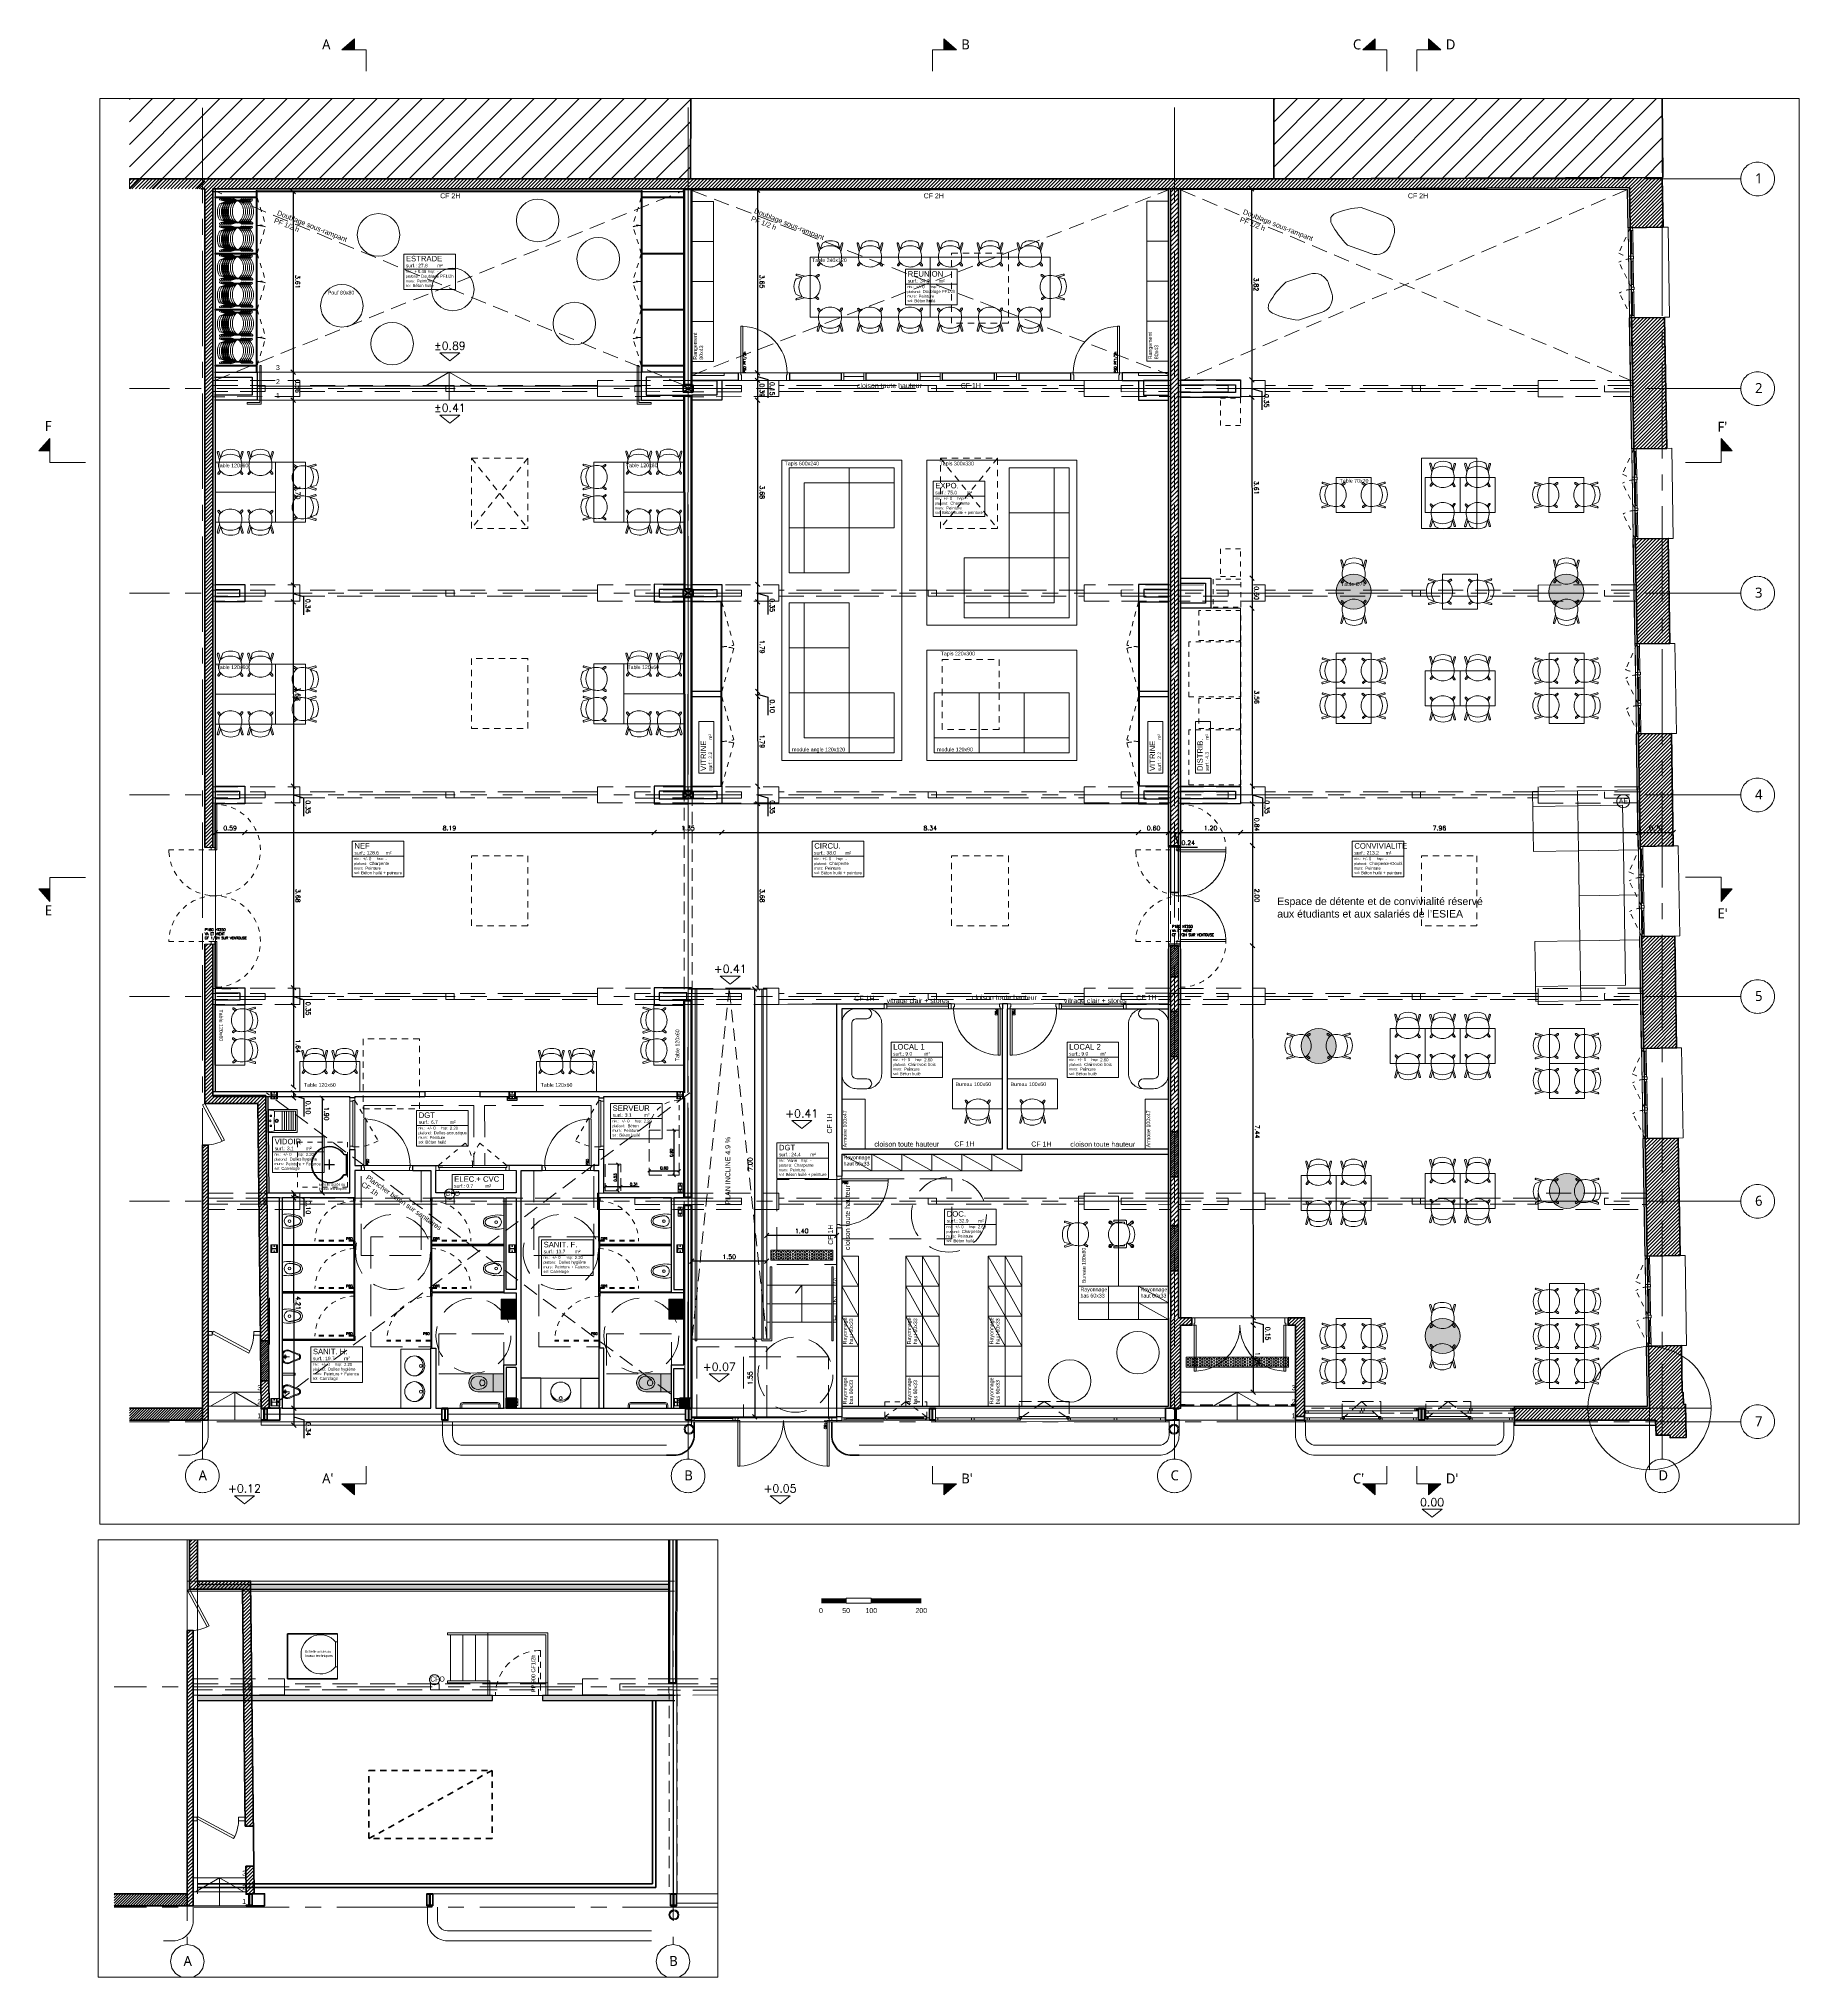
# Model space of a CAD drawing. Header units: metres. Extents: x -32.2 to 3, y -11.4 to 27.4.
import ezdxf
from ezdxf.enums import TextEntityAlignment as Align
from ezdxf.xclip import XClip

# ---------------------------------------------------------------- set-up
doc = ezdxf.new("R2010")
doc.units = ezdxf.units.M
doc.header["$XCLIPFRAME"] = 0
doc.header["$PDMODE"] = 35
for name, pattern in [('1808PS0Ex1$0$CENTER2', [28.575, 19.05, -3.175, 3.175, -3.175]), ('1808PS0Ex1$0$DASHED', [0.75, 0.5, -0.25]), ('1808PS0Ex1$0$DASHED2', [9.525, 6.35, -3.175]), ('1808PS0Ex1$0$INTERROMPU2', [9.525, 6.35, -3.175]), ('AXES', [2, 1.25, -0.25, 0.25, -0.25]), ('CACHE2', [0.1875, 0.125, -0.0625]), ('CONTINU', [0]), ('DASHED', [0.75, 0.5, -0.25]), ('DASHED2', [9.525, 6.35, -3.175]), ('INTERROMPU2', [9.525, 6.35, -3.175])]:
    doc.linetypes.add(name, pattern=pattern)
doc.layers.get('0').update_dxf_attribs({"linetype": 'CONTINUOUS'})
doc.layers.get('DEFPOINTS').update_dxf_attribs({"linetype": 'CONTINUOUS'})
for name, color, linetype, lineweight in [('1808PS0Ex1$0$Ar0-Axe2', 25, '1808PS0Ex1$0$CENTER2', 5), ('1808PS0Ex1$0$Ar0-Handicap', 25, '1808PS0Ex1$0$INTERROMPU2', 5), ('1808PS0Ex1$0$Ar0-Hatch2', 25, 'CONTINUOUS', 9), ('1808PS0Ex1$0$Ar0-Texte1', 25, 'CONTINUOUS', 15), ('1808PS0Ex1$0$Ar2-Coupe-Gras', 25, 'CONTINUOUS', 35), ('1808PS0Ex1$0$Ar2-Escalier', 25, 'CONTINUOUS', 9), ('1808PS0Ex1$0$Ar2-Maçon', 25, 'CONTINUOUS', 35), ('1808PS0Ex1$0$Ar2-Vue-FIN', 33, 'CONTINUOUS', 9), ('1808PS0Ex1$0$Ar3-Charpente', 25, 'CONTINUOUS', 18), ('1808PS0Ex1$0$Ar4-Plomberie', 25, 'CONTINUOUS', 5), ('1808PS0Ex1$0$Ar6-Cloison', 25, 'CONTINUOUS', 25), ('1808PS0Ex1$0$Ar6-Projection', 33, '1808PS0Ex1$0$DASHED2', 9), ('1808PS0Ex1$0$Ar7-Menuiserie', 25, 'CONTINUOUS', 9), ('1808PS0Ex1$0$Ar9-Mobilier', 25, 'CONTINUOUS', 9), ('Ar0-Axe1', 1, 'AXES', 5), ('Ar0-Cote', 1, 'CONTINUOUS', 5), ('Ar0-Etiquettes', 9, 'CONTINUOUS', 5), ('Ar0-Handicap', 8, 'INTERROMPU2', 5), ('Ar0-Hatch1', 1, 'CONTINUOUS', 5), ('Ar0-Niveau 2e', 1, 'CONTINUOUS', 5), ('Ar0-Texte1', 2, 'CONTINUOUS', 15), ('Ar0-Texte2', 6, 'CONTINUOUS', 15), ('Ar2-Démolition', 2, 'CONTINUOUS', 25), ('Ar2-Escalier', 6, 'CONTINUOUS', 9), ('Ar2-Maçon', 7, 'CONTINUOUS', 35), ('Ar2-Vue-FIN', 9, 'CONTINUOUS', 9), ('Ar2-Vue-Moyen', 6, 'CONTINUOUS', 25), ('Ar3-Charpente', 6, 'CONTINUOUS', 18), ('Ar4-Incendie', 1, 'CONTINUOUS', 25), ('Ar4-Plomberie', 1, 'CONTINUOUS', 5), ('Ar6-Cloison', 3, 'CONTINUOUS', 25), ('Ar6-Doublage', 2, 'CONTINUOUS', 25), ('Ar6-Projection', 1, 'DASHED2', 9), ('Ar7-Menuiserie', 4, 'CONTINUOUS', 9), ('Ar7-Porte', 4, 'CONTINUOUS', 9), ('Ar8-Serrurerie', 4, 'CONTINUOUS', 18), ('Ar9-Mobilier', 4, 'CONTINUOUS', 9), ('Ar9-Mobilier-2', 2, 'CONTINUOUS', 9)]:
    doc.layers.add(name, color=color, linetype=linetype, lineweight=lineweight)
for name, color, linetype, lineweight, plot in [('1808PS0Ex1$0$Ar0-Invisible', 25, 'CONTINUOUS', 5, False), ('Ar0-Invisible', 42, 'CONTINUOUS', 5, False), ('Ar0-SU', 42, 'CONTINUOUS', 5, False)]:
    doc.layers.add(name, color=color, linetype=linetype, lineweight=lineweight, plot=plot)
doc.layers.get('Ar9-Mobilier').off()
doc.styles.add('1808PS0Ex1$0$arial', font='arial.ttf')
doc.styles.add('1808PS0Ex1$0$HELV', font='swiss.ttf')
doc.styles.add('1808PS0Ex1$0$STANDARD', font='romans.shx')
doc.styles.add('arial', font='arial.ttf')
doc.styles.add('HELV', font='swiss.ttf')
doc.styles.get("Standard").update_dxf_attribs({"font": 'romans.shx'})
doc.linetypes.add('BATTING', pattern='A,0.0001,-0.1,[134,ltypeshp.shx,S=0.1,R=0,X=-0.1,Y=0],-0.2,[134,ltypeshp.shx,S=0.1,R=180,X=0.1,Y=0],-0.1', length=0.4001)
doc.dimstyles.new('50E', dxfattribs={"dimscale": 0.5, "dimtxt": 0.18, "dimasz": 0.18, "dimexe": 0.18, "dimexo": 0.0625, "dimgap": 0.09, "dimtad": 1, "dimzin": 0, "dimdsep": 46, "dimtxsty": 'Standard', "dimblk1": 'OBLIQUE', "dimblk2": 'OBLIQUE', "dimsah": 1, "dimcen": 0, "dimse1": 1, "dimse2": 1, "dimclrt": 256, "dimadec": 0, "dimazin": 0, "dimtfac": 1, "dimtofl": 0, "dimtmove": 0, "dimatfit": 3, "dimldrblk": 'OBLIQUE', "dimfxl": 1, "dimtolj": 1, "dimtzin": 0, "dimarcsym": 0})
pattern_1 = [(45, (-28.946557, -100.24), (-0.03535534, 0.03535534), [])]
pattern_2 = [(45, (1136.66096, -397.517985), (-0.0449012806, 0.0449012806), [])]
pattern_3 = [(45, (1134.900217, -397.277985), (-0.0449012806, 0.0449012806), [])]

# ---------------------------------------------------------------- blocks, each defined once
blk = doc.blocks.new('1808PS0Ex1$0$doors 83')
at = {"layer": '1808PS0Ex1$0$Ar7-Menuiserie'}
blk.add_lwpolyline([(0, 0), (0.731, 0.393), (0.755, 0.349), (0.024, -0.044), (0, 0)], dxfattribs=at)
at = {"layer": '1808PS0Ex1$0$Ar7-Menuiserie', "ltscale": 0.1}
blk.add_arc((-0.039, -0.005), 0.869, 0.3196, 23.9918, dxfattribs=at)
blk = doc.blocks.new('1808PS0Ex1$0$Fen 180')
at = {"layer": '1808PS0Ex1$0$Ar2-Vue-FIN', "linetype": '1808PS0Ex1$0$DASHED', "ltscale": 0.1}
for points in [[(-0.025, 1.8), (-0.261, 1.298)], [(-0.025, 0.617), (-0.261, 1.117)], [(-0.025, 0), (-0.261, 0.502)]]:
    blk.add_lwpolyline(points, dxfattribs=at)
at = {"layer": '1808PS0Ex1$0$Ar2-Vue-FIN', "color": 0}
for points in [[(-0.025, 1.75), (-0.025, 1.283)], [(0, 1.75), (0, 1.283)], [(0.025, 1.75), (0.025, 1.283)], [(-0.025, 1.133), (-0.025, 0.667)], [(0, 1.133), (0, 0.667)], [(0.025, 1.133), (0.025, 0.667)], [(-0.025, 0.517), (-0.025, 0.05)], [(0, 0.517), (0, 0.05)], [(0.025, 0.517), (0.025, 0.05)]]:
    blk.add_lwpolyline(points, dxfattribs=at)
at = {"layer": '1808PS0Ex1$0$Ar2-Vue-FIN', "linetype": '1808PS0Ex1$0$DASHED', "ltscale": 0.1}
for centre, radius, start, end in [((-0.027, 1.688), 0.455, 239.0325, 270.2577), ((-0.003, 0.654), 0.53, 92.3469, 119.0841), ((-0.027, 0.112), 0.455, 89.7423, 120.9675)]:
    blk.add_arc(centre, radius, start, end, dxfattribs=at)
at = {"layer": '1808PS0Ex1$0$Ar7-Menuiserie', "color": 0}
for points in [[(-0.025, 1.75), (-0.025, 1.8), (0.025, 1.8), (0.025, 1.75), (-0.025, 1.75)], [(-0.025, 1.233), (-0.025, 1.283), (0.025, 1.283), (0.025, 1.233), (-0.025, 1.233)], [(-0.025, 1.183), (-0.025, 1.233), (0.034, 1.233), (0.034, 1.183), (-0.025, 1.183)], [(-0.025, 1.133), (-0.025, 1.183), (0.025, 1.183), (0.025, 1.133), (-0.025, 1.133)], [(-0.025, 0.617), (-0.025, 0.667), (0.025, 0.667), (0.025, 0.617), (-0.025, 0.617)], [(-0.025, 0.567), (-0.025, 0.617), (0.034, 0.617), (0.034, 0.567), (-0.025, 0.567)], [(-0.025, 0.517), (-0.025, 0.567), (0.025, 0.567), (0.025, 0.517), (-0.025, 0.517)], [(-0.025, 0), (-0.025, 0.05), (0.025, 0.05), (0.025, 0), (-0.025, 0)]]:
    blk.add_lwpolyline(points, dxfattribs=at)
blk = doc.blocks.new('1808PS0Ex1$0$DP180e15')
for points in [[(0.09, 0.15), (0.09, 1.065), (0.05, 1.065), (0.05, 0.15)], [(1.84, 0.15), (1.84, 1.065), (1.88, 1.065), (1.88, 0.15)], [(0.05, 0.15), (0.05, 0.11), (0.065, 0.11), (0.065, 0), (0, 0), (0, 0.15)], [(1.865, 0.11), (1.865, 0), (1.93, 0), (1.93, 0.15), (1.88, 0.15), (1.88, 0.11)]]:
    blk.add_lwpolyline(points, close=True)
for centre, start, end in [((0.049, 0.15), 359.9924, 87.4498), ((1.881, 0.15), 92.5502, 180.0076)]:
    blk.add_arc(centre, 0.916, start, end)
at = {"style": '1808PS0Ex1$0$STANDARD'}
blk.add_attdef('PORTE', (0.153, 0.15), '', height=0.05, rotation=90, dxfattribs=at)
blk = doc.blocks.new('1808PS0Ex1')
at = {"layer": '1808PS0Ex1$0$Ar0-Hatch2'}
h = blk.add_hatch(dxfattribs=at)
h.set_pattern_fill('ANSI31', color=256, scale=0.1)
h.paths.add_polyline_path([(-28.901, 24.378), (-30.408, 24.378), (-30.408, 24.578), (-28.901, 24.578)])
h.paths.add_polyline_path([(-19.182, 24.578), (-19.176, 26.184), (-30.408, 26.184), (-30.408, 24.578)])
h.paths.add_polyline_path([(-7.515, 24.578), (-7.515, 26.184), (0.255, 26.184), (0.263, 24.61)])
at = {"layer": '1808PS0Ex1$0$Ar2-Maçon'}
h = blk.add_hatch(dxfattribs=at)
h.set_pattern_fill('ANSI31', color=256, scale=0.4, style=0)
h.set_pattern_definition([(45, (-30.7073, -100), (-0.03535534, 0.03535534), [])])
h.paths.add_polyline_path([(-27.617, 0.55), (-27.777, 0.55), (-27.771, 0), (-27.611, 0)])
h.paths.add_polyline_path([(-28.741, 9.281), (-28.901, 9.281), (-28.901, 6.091), (-27.841, 6.091), (-27.787, 1.349), (-27.626, 1.349), (-27.681, 6.251), (-28.741, 6.251)])
h.paths.add_polyline_path([(-28.901, 11.211), (-28.741, 11.211), (-28.741, 24.378), (-6.081, 24.378), (-0.402, 24.407), (-0.388, 23.602), (0.271, 23.613), (0.255, 24.61), (-6.081, 24.578), (-30.408, 24.578), (-30.408, 24.378), (-28.901, 24.378)])
h = blk.add_hatch(dxfattribs=at)
h.set_pattern_fill('ANSI31', color=256, scale=0.02)
h.set_pattern_definition(pattern_3)
h.paths.add_polyline_path([(-9.58, 11.249), (-9.425, 11.249), (-9.421, 24.378), (-9.581, 24.378)])
h = blk.add_hatch(dxfattribs=at)
h.set_pattern_fill('ANSI31', color=256, scale=0.4, style=0)
h.set_pattern_definition([(45, (-0.35874, -80.820905), (-0.03535534, 0.03535534), [])])
h.paths.add_polyline_path([(-0.316, 19.179), (-0.359, 21.799), (0.301, 21.81), (0.344, 19.19)])
h = blk.add_hatch(dxfattribs=at)
h.set_pattern_fill('ANSI31', color=256, scale=0.4, style=0)
h.set_pattern_definition([(45, (-0.28601, -84.720377), (-0.03535534, 0.03535534), [])])
h.paths.add_polyline_path([(-0.251, 15.28), (-0.286, 17.379), (0.374, 17.39), (0.408, 15.29)])
h = blk.add_hatch(dxfattribs=at)
h.set_pattern_fill('ANSI31', color=256, scale=0.4, style=0)
h.set_pattern_definition([(45, (-0.221837, -88.76983), (-0.03535534, 0.03535534), [])])
h.paths.add_polyline_path([(-0.185, 11.23), (-0.222, 13.48), (0.438, 13.491), (0.475, 11.241)])
h = blk.add_hatch(dxfattribs=at)
h.set_pattern_fill('ANSI31', color=256, scale=0.4, style=0)
h.set_pattern_definition([(45, (-0.155196, -92.80928), (-0.03535534, 0.03535534), [])])
h.paths.add_polyline_path([(-0.118, 7.191), (-0.155, 9.43), (0.505, 9.441), (0.542, 7.202)])
h = blk.add_hatch(dxfattribs=at)
h.set_pattern_fill('ANSI31', color=256, scale=0.02)
h.set_pattern_definition(pattern_3)
h.paths.add_polyline_path([(-9.585, 8.624), (-9.585, 8.295), (-9.422, 8.294), (-9.425, 8.624)])
h = blk.add_hatch(dxfattribs=at)
h.set_pattern_fill('ANSI31', color=256, scale=0.02)
h.set_pattern_definition(pattern_2)
h.paths.add_polyline_path([(-9.424, 7.934), (-9.585, 7.934), (-9.586, 8.295), (-9.424, 8.295)])
h = blk.add_hatch(dxfattribs=at)
h.set_pattern_fill('ANSI31', color=256, scale=0.02)
h.set_pattern_definition(pattern_2)
h.paths.add_polyline_path([(-9.583, 5.527), (-9.423, 5.527), (-9.425, 7.034), (-9.585, 7.034), (-9.581, 1.808), (-9.421, 1.808), (-9.421, 2.745), (-9.581, 2.745), (-9.581, 3.645), (-9.422, 3.645), (-9.422, 4.627), (-9.581, 4.627)])
h = blk.add_hatch(dxfattribs=at)
h.set_pattern_fill('ANSI31', color=256, scale=0.4, style=0)
h.set_pattern_definition(pattern_1)
h.paths.add_polyline_path([(-28.831, 5.261), (-28.947, 5.261), (-28.947, -0.24), (-28.831, -0.24)])
h = blk.add_hatch(dxfattribs=at)
h.set_pattern_fill('ANSI31', color=256, scale=0.4, style=0)
h.set_pattern_definition([(45, (-0.08872, -96.95872), (-0.03535534, 0.03535534), [])])
h.paths.add_polyline_path([(0.61, 3.052), (0.571, 5.402), (-0.089, 5.391), (-0.05, 3.041)])
h = blk.add_hatch(dxfattribs=at)
h.set_pattern_fill('ANSI31', color=256, scale=0.4, style=0)
h.set_pattern_definition(pattern_1)
h.paths.add_polyline_path([(-9.381, 1.658), (-9.158, 1.658), (-9.158, 1.808), (-9.581, 1.808), (-9.581, 0), (-9.531, 0), (-9.381, 0)])
h = blk.add_hatch(dxfattribs=at)
h.set_pattern_fill('ANSI31', color=256, scale=0.4, style=0)
h.set_pattern_definition(pattern_1)
h.paths.add_polyline_path([(-6.901, 1.808), (-7.228, 1.808), (-7.228, 1.658), (-7.081, 1.658), (-7.081, -0.166), (-6.901, -0.166), (-6.901, 0)])
h = blk.add_hatch(dxfattribs=at)
h.set_pattern_fill('ANSI31', color=256, scale=0.4, style=0)
h.set_pattern_definition([(45, (-2.760557, -100.591645), (-0.03535534, 0.03535534), [])])
edge = h.paths.add_edge_path()
edge.add_line((0.725, -0.273), (0.73, -0.586))
edge.add_line((0.73, -0.586), (0.41, -0.592))
edge.add_line((0.41, -0.592), (0.409, -0.538))
edge.add_line((0.409, -0.538), (0.129, -0.542))
edge.add_line((0.129, -0.542), (0.119, -0.24))
edge.add_line((0.119, -0.24), (-2.701, -0.24))
edge.add_line((-2.701, -0.24), (-2.701, 0))
edge.add_line((-2.701, 0), (0, 0))
edge.add_line((0, 0), (-0.02, 1.242))
edge.add_line((-0.02, 1.242), (0.639, 1.252))
edge.add_line((0.639, 1.252), (0.655, 0.313))
edge.add_line((0.655, 0.313), (0.675, 0.313))
edge.add_line((0.675, 0.313), (0.679, 0.073))
edge.add_line((0.679, 0.073), (0.719, 0.074))
edge.add_line((0.719, 0.074), (0.73, -0.586))
h = blk.add_hatch(dxfattribs=at)
h.set_pattern_fill('ANSI31', color=256, scale=0.3, style=0)
h.set_pattern_definition([(45, (-30.7073, -0.24), (-0.0265165, 0.0265165), [])])
h.paths.add_polyline_path([(-28.947, 0), (-30.408, 0), (-30.408, -0.24), (-28.947, -0.24)])
at = {"layer": '1808PS0Ex1$0$Ar0-Axe2', "ltscale": 0.1}
for p, q in [((-28.947, 26), (-28.947, -1.016)), ((-19.231, 26.006), (-19.231, -1.016)), ((-9.505, 26.005), (-9.505, -1.016)), ((0.255, -1.016), (0.255, 26.006)), ((1.824, 24.578), (-30.408, 24.578)), ((1.824, 20.386), (-30.408, 20.386)), ((1.824, 16.296), (-30.408, 16.296)), ((1.824, 12.261), (-30.408, 12.261)), ((1.824, 8.231), (-30.408, 8.231)), ((1.824, 4.136), (-30.408, 4.136)), ((1.824, -0.27), (-30.408, -0.27))]:
    blk.add_line(p, q, dxfattribs=at)
at = {"layer": '1808PS0Ex1$0$Ar0-Axe2'}
for centre in [(2.161, 24.578), (2.161, 20.386), (2.161, 16.296), (2.161, 12.261), (2.161, 8.231), (2.161, 4.136), (2.161, -0.27), (-28.947, -1.353), (-19.231, -1.353), (-9.505, -1.353), (0.255, -1.353)]:
    blk.add_circle(centre, 0.337, dxfattribs=at)
at = {"layer": '1808PS0Ex1$0$Ar0-Handicap', "ltscale": 0.1}
blk.add_circle((-24.003, 4.281), 0.1, dxfattribs=at)
at = {"layer": '1808PS0Ex1$0$Ar0-Invisible'}
blk.add_lwpolyline([(2.994, -2.316), (-31.002, -2.316), (-31.002, 26.184), (2.994, 26.184)], close=True, dxfattribs=at)
blk.add_lwpolyline([(1.232, 0), (0, 0), (0, -1.232)], dxfattribs=at)
blk.add_circle((0, 0), 1.232, dxfattribs=at)
at = {"layer": '1808PS0Ex1$0$Ar2-Coupe-Gras'}
for points in [[(-30.408, 24.578), (-19.182, 24.578), (-19.176, 26.184)], [(0.255, 26.184), (0.263, 24.61), (-7.515, 24.578), (-7.515, 26.184)]]:
    blk.add_lwpolyline(points, dxfattribs=at)
at = {"layer": '1808PS0Ex1$0$Ar2-Escalier'}
for points in [[(-28.831, 0.32), (-27.771, 0.32)], [(-28.831, 0.04), (-27.771, 0.04)], [(-28.301, 0.32), (-28.786, 0.04)], [(-28.301, -0.24), (-28.301, 0.32)], [(-28.301, 0.32), (-27.816, 0.04)], [(-7.081, 0.32), (-9.381, 0.32)], [(-7.081, 0.04), (-9.381, 0.04)], [(-8.246, 0.32), (-8.731, 0.04)], [(-8.246, -0.24), (-8.246, 0.32)], [(-8.246, 0.32), (-7.761, 0.04)], [(-28.831, -0.24), (-27.771, -0.24)], [(-7.081, -0.24), (-9.411, -0.24)]]:
    blk.add_lwpolyline(points, dxfattribs=at)
at = {"layer": '1808PS0Ex1$0$Ar2-Maçon'}
for points in [[(-28.741, 11.211), (-28.741, 24.378), (-6.081, 24.378), (-0.402, 24.407), (-0.388, 23.602), (0.271, 23.613), (0.255, 24.61), (-6.081, 24.578), (-28.901, 24.578), (-28.98, 24.578)], [(-28.98, 24.378), (-28.901, 24.378), (-28.901, 11.211)], [(-9.581, 24.378), (-9.581, 10.312), (-9.425, 10.312), (-9.421, 23.149), (-9.421, 24.378)], [(-0.316, 19.179), (-0.359, 21.799), (0.301, 21.81), (0.344, 19.19), (-0.316, 19.179)], [(-19.131, 20.456), (-19.331, 20.316)], [(-19.331, 20.456), (-19.131, 20.316)], [(-19.331, 20.316), (-19.331, 20.456), (-19.131, 20.456), (-19.131, 20.316), (-19.331, 20.316)], [(-0.251, 15.28), (-0.286, 17.379), (0.374, 17.39), (0.408, 15.29), (-0.251, 15.28)], [(-19.131, 16.366), (-19.331, 16.226)], [(-19.331, 16.366), (-19.131, 16.226)], [(-19.331, 16.226), (-19.331, 16.366), (-19.131, 16.366), (-19.131, 16.226), (-19.331, 16.226)], [(-19.131, 12.326), (-19.331, 12.196)], [(-19.331, 12.326), (-19.131, 12.196)], [(-19.331, 12.196), (-19.331, 12.326), (-19.131, 12.326), (-19.131, 12.196), (-19.331, 12.196)], [(-28.901, 9.281), (-28.901, 6.091), (-27.841, 6.091), (-27.787, 1.349)], [(-27.777, 0.55), (-27.771, 0), (-27.611, 0), (-27.681, 6.251), (-28.741, 6.251), (-28.741, 9.281)], [(-9.584, 7.934), (-9.585, 8.295), (-9.422, 8.294), (-9.424, 7.934)], [(-9.583, 5.527), (-9.584, 7.034)], [(-9.424, 7.034), (-9.584, 7.034)], [(-9.424, 7.034), (-9.423, 5.546), (-9.423, 5.527)], [(-28.831, 5.261), (-28.831, -0.24), (-28.947, -0.24), (-28.947, 5.261), (-28.831, 5.261)], [(0.61, 3.052), (0.571, 5.402), (-0.089, 5.391), (-0.05, 3.041), (0.61, 3.052)], [(-9.581, 3.645), (-9.585, 4.627), (-9.425, 4.627), (-9.421, 3.645)], [(-9.423, 4.627), (-9.583, 4.627)], [(-9.579, 1.808), (-9.58, 2.745)], [(-9.42, 2.745), (-9.42, 1.808)], [(-9.581, 0), (-9.381, 0), (-9.381, 1.658), (-9.158, 1.658), (-9.158, 1.808), (-9.42, 1.808)], [(-9.579, 1.808), (-9.581, 1.808), (-9.581, 0)], [(-9.419, 1.809), (-9.42, 1.809)], [(-7.081, -0.166), (-7.081, 1.658), (-7.228, 1.658), (-7.228, 1.808), (-6.901, 1.808), (-6.901, 0), (-6.901, 0), (-6.901, -0.166)], [(-27.787, 1.349), (-27.626, 1.349)], [(0.725, -0.273), (0.73, -0.586), (0.41, -0.592), (0.409, -0.538), (0.129, -0.542), (0.119, -0.24), (-2.701, -0.24), (-2.701, 0), (0, 0), (-0.02, 1.242), (0.639, 1.252), (0.655, 0.313), (0.675, 0.313), (0.679, 0.073), (0.719, 0.074), (0.73, -0.586)], [(-27.777, 0.55), (-27.617, 0.55)], [(-28.947, 0), (-30.408, 0)], [(-24.156, -0.24), (-24.036, -0.24), (-24.036, -0.23), (-24.091, -0.23), (-24.091, -0.01), (-24.036, -0.01), (-24.036, 0), (-24.156, 0), (-24.156, -0.01), (-24.101, -0.01), (-24.101, -0.23), (-24.156, -0.23), (-24.156, -0.24)], [(-24.156, -0.24), (-24.036, -0.24), (-24.036, -0.23), (-24.091, -0.23), (-24.091, -0.01), (-24.036, -0.01), (-24.036, 0), (-24.156, 0), (-24.156, -0.01), (-24.101, -0.01), (-24.101, -0.23), (-24.156, -0.23), (-24.156, -0.24)], [(-19.281, -0.24), (-19.161, -0.24), (-19.161, -0.23), (-19.216, -0.23), (-19.216, -0.01), (-19.161, -0.01), (-19.161, 0), (-19.281, 0), (-19.281, -0.01), (-19.226, -0.01), (-19.226, -0.23), (-19.281, -0.23), (-19.281, -0.24)], [(-19.281, -0.24), (-19.161, -0.24), (-19.161, -0.23), (-19.216, -0.23), (-19.216, -0.01), (-19.161, -0.01), (-19.161, 0), (-19.281, 0), (-19.281, -0.01), (-19.226, -0.01), (-19.226, -0.23), (-19.281, -0.23), (-19.281, -0.24)], [(-14.406, -0.24), (-14.286, -0.24), (-14.286, -0.23), (-14.341, -0.23), (-14.341, -0.01), (-14.286, -0.01), (-14.286, 0), (-14.406, 0), (-14.406, -0.01), (-14.351, -0.01), (-14.351, -0.23), (-14.406, -0.23), (-14.406, -0.24)], [(-9.581, 0), (-9.681, 0), (-9.681, -0.24), (-9.531, -0.24)], [(-9.531, -0.24), (-9.411, -0.24), (-9.411, -0.23), (-9.466, -0.23), (-9.466, -0.01), (-9.411, -0.01), (-9.411, 0), (-9.531, 0), (-9.531, -0.01), (-9.476, -0.01), (-9.476, -0.23), (-9.531, -0.23), (-9.531, -0.24)], [(-4.621, -0.24), (-4.501, -0.24), (-4.501, -0.23), (-4.556, -0.23), (-4.556, -0.01), (-4.501, -0.01), (-4.501, 0), (-4.621, 0), (-4.621, -0.01), (-4.566, -0.01), (-4.566, -0.23), (-4.621, -0.23), (-4.621, -0.24)], [(-28.947, -0.24), (-30.408, -0.24)], [(-27.771, -0.24), (-27.651, -0.24), (-27.651, -0.23), (-27.706, -0.23), (-27.706, -0.01), (-27.651, -0.01), (-27.651, 0), (-27.771, 0), (-27.771, -0.01), (-27.716, -0.01), (-27.716, -0.23), (-27.771, -0.23), (-27.771, -0.24)], [(-27.771, -0.24), (-27.651, -0.24), (-27.651, -0.23), (-27.706, -0.23), (-27.706, -0.01), (-27.651, -0.01), (-27.651, 0), (-27.771, 0), (-27.771, -0.01), (-27.716, -0.01), (-27.716, -0.23), (-27.771, -0.23), (-27.771, -0.24)], [(-27.651, -0.24), (-27.401, -0.24), (-27.401, 0), (-27.651, 0), (-27.651, -0.24)], [(-27.651, -0.24), (-27.401, -0.24), (-27.401, 0), (-27.651, 0), (-27.651, -0.24)], [(-24.156, -0.01), (-24.156, -0.23)], [(-24.156, -0.01), (-24.156, -0.23)], [(-24.156, -0.01), (-24.156, -0.23)], [(-24.036, -0.24), (-24.156, -0.24)], [(-24.036, -0.24), (-24.156, -0.24)], [(-24.036, -0.01), (-24.036, -0.23)], [(-24.036, -0.01), (-24.036, -0.23)], [(-24.036, -0.01), (-24.036, -0.23)], [(-24.036, -0.01), (-24.036, -0.23)], [(-24.036, -0.01), (-24.036, -0.23)], [(-24.036, -0.01), (-24.036, -0.23)], [(-19.281, -0.01), (-19.281, -0.23)], [(-19.281, -0.01), (-19.281, -0.23)], [(-19.281, -0.01), (-19.281, -0.23)], [(-19.161, -0.24), (-19.281, -0.24)], [(-19.161, -0.24), (-19.281, -0.24)], [(-19.161, -0.01), (-19.161, -0.23)], [(-19.161, -0.01), (-19.161, -0.23)], [(-19.161, -0.01), (-19.161, -0.23)], [(-14.406, -0.01), (-14.406, -0.23)], [(-6.901, -0.166), (-7.081, -0.166), (-7.081, -0.24), (-6.901, -0.24), (-6.901, -0.166)], [(-4.621, -0.01), (-4.621, -0.23)], [(-4.501, -0.01), (-4.501, -0.23)]]:
    blk.add_lwpolyline(points, dxfattribs=at)
for points in [[(-0.185, 11.23), (-0.222, 13.48), (0.438, 13.491), (0.475, 11.241)], [(-0.118, 7.191), (-0.155, 9.43), (0.505, 9.441), (0.542, 7.202)], [(-9.585, 8.624), (-9.585, 8.295), (-9.422, 8.294), (-9.424, 8.624)], [(-9.424, 7.934), (-9.585, 7.934), (-9.586, 8.295), (-9.422, 8.294)]]:
    blk.add_lwpolyline(points, close=True, dxfattribs=at)
at = {"layer": '1808PS0Ex1$0$Ar2-Vue-FIN', "ltscale": 0.5}
blk.add_line((-4.426, -0.215), (-3.626, -0.215), dxfattribs=at)
at = {"layer": '1808PS0Ex1$0$Ar2-Vue-FIN'}
for points in [[(-30.408, 24.578), (-30.408, 24.378)], [(0.301, 21.813), (0.401, 21.815), (0.371, 23.614), (0.271, 23.613)], [(0.374, 17.39), (0.474, 17.392), (0.444, 19.192), (0.344, 19.19)], [(0.438, 13.491), (0.538, 13.492), (0.508, 15.292), (0.408, 15.29)], [(0.505, 9.441), (0.605, 9.443), (0.575, 11.243), (0.475, 11.241)], [(0.571, 5.402), (0.671, 5.403), (0.642, 7.203), (0.542, 7.202)], [(0.639, 1.252), (0.739, 1.254), (0.71, 3.054), (0.61, 3.052)], [(-19.281, 0), (-24.036, 0)], [(-14.406, 0), (-19.161, 0)], [(-9.681, 0), (-14.286, 0)], [(-14.286, -0.01), (-14.286, -0.23)], [(-14.286, -0.24), (-14.286, -0.265), (-9.681, -0.27), (-9.681, -0.24)], [(-14.236, -0.19), (-13.563, -0.19)], [(-14.236, -0.24), (-13.563, -0.24)], [(-13.513, -0.19), (-12.636, -0.19)], [(-13.513, -0.24), (-12.636, -0.24)], [(-12.561, -0.165), (-11.659, -0.165)], [(-12.561, -0.215), (-11.659, -0.215)], [(-11.584, -0.19), (-10.707, -0.19)], [(-11.584, -0.24), (-10.707, -0.24)], [(-10.657, -0.19), (-9.781, -0.19)], [(-10.657, -0.24), (-9.781, -0.24)], [(-6.901, -0.24), (-6.901, -0.27), (-2.701, -0.27), (-2.701, -0.24)], [(-2.701, -0.24), (-2.701, -0.34), (0.123, -0.34)], [(-2.701, -0.24), (-2.701, -0.34), (0.123, -0.34)]]:
    blk.add_lwpolyline(points, dxfattribs=at)
at = {"layer": '1808PS0Ex1$0$Ar2-Vue-FIN', "linetype": '1808PS0Ex1$0$DASHED', "ltscale": 0.5}
for points in [[(-19.318, 24.378), (-19.31, 8.296)], [(-19.15, 8.296), (-19.158, 24.378)], [(-9.585, 10.312), (-9.584, 8.624)], [(-9.424, 8.624), (-9.425, 10.312)], [(-9.584, 7.934), (-9.584, 7.034)], [(-9.424, 7.034), (-9.424, 7.934)], [(-9.583, 5.527), (-9.585, 4.627)], [(-9.42, 5.527), (-9.581, 5.527)], [(-9.42, 4.627), (-9.42, 5.527)], [(-9.581, 4.627), (-9.42, 4.627)], [(-19.312, 4.136), (-19.31, 0)], [(-19.15, 0), (-19.152, 4.136)], [(-12.611, -0.165), (-12.611, 0.135), (-11.609, 0.135), (-11.609, -0.165)], [(-11.609, -0.215), (-12.11, 0.135), (-12.611, -0.215)], [(-9.362, 0.065), (-7.099, 0.065)], [(-9.362, 0.049), (-7.099, 0.049)], [(-5.761, 0), (-6.901, 0)], [(-6.149, -0.165), (-6.149, 0.135), (-5.372, 0.135), (-5.372, -0.165)], [(-5.372, -0.215), (-5.761, 0.135), (-6.149, -0.215)], [(-3.601, 0), (-4.501, 0)], [(-4.476, -0.165), (-4.476, 0.135), (-3.576, 0.135), (-3.576, -0.165)], [(-3.576, -0.215), (-4.026, 0.135), (-4.476, -0.215)], [(-5.736, -0.1), (-4.621, -0.1)], [(-3.576, -0.1), (-2.701, -0.1)]]:
    blk.add_lwpolyline(points, dxfattribs=at)
blk.add_lwpolyline([(-9.581, 3.645), (-9.42, 3.645), (-9.42, 2.745), (-9.581, 2.745)], close=True, dxfattribs=at)
at = {"layer": '1808PS0Ex1$0$Ar2-Vue-FIN', "ltscale": 0.5}
for points in [[(-4.696, 0), (-5.711, 0)], [(-2.776, 0), (-3.551, 0)], [(-6.851, -0.19), (-6.124, -0.19)], [(-4.671, -0.24), (-6.851, -0.24)], [(-5.786, -0.05), (-6.826, -0.05)], [(-5.786, -0.1), (-6.826, -0.1)], [(-6.099, -0.165), (-5.422, -0.165)], [(-6.099, -0.215), (-5.422, -0.215)], [(-4.696, -0.05), (-5.711, -0.05)], [(-5.397, -0.19), (-4.671, -0.19)], [(-4.931, -0.19), (-4.621, -0.19)], [(-4.621, -0.24), (-4.931, -0.24)], [(-2.751, -0.24), (-4.501, -0.24)], [(-3.626, -0.05), (-4.426, -0.05)], [(-3.626, -0.1), (-4.426, -0.1)], [(-4.426, -0.165), (-3.626, -0.165)], [(-3.601, -0.19), (-2.751, -0.19)], [(-2.776, -0.05), (-3.551, -0.05)]]:
    blk.add_lwpolyline(points, dxfattribs=at)
at = {"layer": '1808PS0Ex1$0$Ar2-Vue-FIN'}
for points in [[(-29.425, -0.94), (-29.231, -0.94, 0.414214), (-28.831, -0.54), (-28.831, -0.24)], [(-24.142, -0.24), (-24.142, -0.54, 0.414214), (-23.742, -0.94), (-19.661, -0.94)], [(-23.942, -0.265), (-23.942, -0.54, 0.414214), (-23.742, -0.74), (-19.661, -0.74)], [(-15.809, -0.94), (-9.811, -0.94, 0.414214), (-9.411, -0.54), (-9.411, -0.24)], [(-15.809, -0.74), (-9.811, -0.74, 0.414214), (-9.611, -0.54), (-9.611, -0.24)], [(-7.081, -0.24), (-7.081, -0.54, 0.414214), (-6.681, -0.94), (-3.117, -0.94, 0.414214), (-2.717, -0.54), (-2.716, -0.27)], [(-6.881, -0.24), (-6.881, -0.54, 0.414214), (-6.681, -0.74), (-3.117, -0.74, 0.414214), (-2.917, -0.54), (-2.917, -0.27)]]:
    blk.add_lwpolyline(points, format="xyb", dxfattribs=at)
for centre, radius in [((-19.213, -0.421), 0.1), ((-19.213, -0.421), 0.1), ((-19.213, -0.421), 0.1), ((-19.213, -0.421), 0.1), ((-19.213, -0.421), 0.1), ((-19.213, -0.421), 0.1), ((-19.213, -0.421), 0.08), ((-19.213, -0.421), 0.08), ((-19.213, -0.421), 0.08), ((-19.213, -0.421), 0.08), ((-19.213, -0.421), 0.08), ((-19.213, -0.421), 0.08), ((-9.513, -0.421), 0.1), ((-9.513, -0.421), 0.1), ((-9.513, -0.421), 0.1), ((-9.513, -0.421), 0.08), ((-9.513, -0.421), 0.08), ((-9.513, -0.421), 0.08)]:
    blk.add_circle(centre, radius, dxfattribs=at)
at = {"layer": '1808PS0Ex1$0$Ar3-Charpente'}
for points in [[(-28.741, 12.099), (-28.741, 11.211), (-28.901, 11.211)], [(-28.901, 9.281), (-28.901, 9.281), (-28.741, 9.281), (-28.739, 8.394), (-28.376, 8.381)]]:
    blk.add_lwpolyline(points, dxfattribs=at)
at = {"layer": '1808PS0Ex1$0$Ar4-Plomberie'}
blk.add_circle((-0.528, 12.137), 0.129, dxfattribs=at)
at = {"layer": '1808PS0Ex1$0$Ar6-Cloison'}
blk.add_line((-19.231, 4.066), (-19.231, 0), dxfattribs=at)
for points in [[(-0.402, 24.407), (0, 0)], [(-2.701, -0.24), (-2.701, -0.34), (0.123, -0.34)]]:
    blk.add_lwpolyline(points, dxfattribs=at)
at = {"layer": '1808PS0Ex1$0$Ar6-Projection', "linetype": '1808PS0Ex1$0$DASHED'}
for points in [[(-28.741, 20.549), (-27, 20.551), (-27, 20.226), (-28.741, 20.224)], [(-19.231, 20.551), (-21.041, 20.551), (-21.041, 20.226), (-19.231, 20.226)], [(-19.231, 20.549), (-17.42, 20.551), (-17.42, 20.226), (-19.231, 20.224)], [(-9.581, 20.551), (-11.311, 20.551), (-11.311, 20.226), (-9.581, 20.226)], [(-9.422, 20.549), (-7.69, 20.551), (-7.69, 20.226), (-9.422, 20.224)], [(-0.338, 20.551), (-2.23, 20.549), (-2.23, 20.224), (-0.333, 20.226)], [(-28.741, 20.446), (-27.691, 20.447), (-27.691, 20.326), (-28.741, 20.326)], [(-21.041, 20.449), (-27, 20.449), (-27, 20.329), (-21.041, 20.329)], [(-24.081, 20.448), (-23.911, 20.448), (-23.911, 20.328), (-24.081, 20.328)], [(-19.231, 20.451), (-20.295, 20.449), (-20.295, 20.324), (-19.231, 20.326)], [(-19.231, 20.449), (-18.166, 20.449), (-18.166, 20.324), (-19.231, 20.324)], [(-11.311, 20.449), (-17.42, 20.449), (-17.42, 20.329), (-11.311, 20.329)], [(-14.431, 20.448), (-14.261, 20.448), (-14.261, 20.328), (-14.431, 20.328)], [(-9.581, 20.451), (-10.57, 20.449), (-10.57, 20.324), (-9.581, 20.326)], [(-9.422, 20.449), (-8.431, 20.449), (-8.431, 20.324), (-9.422, 20.324)], [(-2.23, 20.446), (-7.69, 20.449), (-7.69, 20.329), (-2.23, 20.326)], [(-4.751, 20.448), (-4.581, 20.448), (-4.581, 20.328), (-4.751, 20.328)], [(-0.337, 20.449), (-0.9, 20.449), (-0.9, 20.324), (-0.334, 20.324)], [(-28.741, 16.459), (-27, 16.461), (-27, 16.136), (-28.741, 16.134)], [(-28.741, 16.356), (-27.691, 16.357), (-27.691, 16.236), (-28.741, 16.236)], [(-21.041, 16.359), (-27, 16.359), (-27, 16.239), (-21.041, 16.239)], [(-24.081, 16.358), (-23.911, 16.358), (-23.911, 16.238), (-24.081, 16.238)], [(-19.231, 16.461), (-21.041, 16.461), (-21.041, 16.136), (-19.231, 16.136)], [(-19.231, 16.361), (-20.295, 16.359), (-20.295, 16.234), (-19.231, 16.236)], [(-19.231, 16.459), (-17.42, 16.461), (-17.42, 16.136), (-19.231, 16.134)], [(-19.231, 16.359), (-18.166, 16.359), (-18.166, 16.234), (-19.231, 16.234)], [(-11.311, 16.359), (-17.42, 16.359), (-17.42, 16.239), (-11.311, 16.239)], [(-14.431, 16.358), (-14.261, 16.358), (-14.261, 16.238), (-14.431, 16.238)], [(-9.581, 16.461), (-11.311, 16.461), (-11.311, 16.136), (-9.581, 16.136)], [(-9.581, 16.361), (-10.57, 16.359), (-10.57, 16.234), (-9.581, 16.236)], [(-9.422, 16.459), (-7.69, 16.461), (-7.69, 16.136), (-9.422, 16.134)], [(-9.422, 16.359), (-8.431, 16.359), (-8.431, 16.234), (-9.422, 16.234)], [(-2.23, 16.356), (-7.69, 16.359), (-7.69, 16.239), (-2.23, 16.236)], [(-4.751, 16.358), (-4.581, 16.358), (-4.581, 16.238), (-4.751, 16.238)], [(-0.271, 16.461), (-2.23, 16.459), (-2.23, 16.134), (-0.266, 16.136)], [(-0.269, 16.359), (-0.9, 16.359), (-0.9, 16.234), (-0.267, 16.233)], [(-28.741, 12.424), (-27, 12.426), (-27, 12.101), (-28.741, 12.099)], [(-19.231, 12.426), (-21.041, 12.426), (-21.041, 12.101), (-19.231, 12.101)], [(-19.231, 12.424), (-17.42, 12.426), (-17.42, 12.101), (-19.231, 12.099)], [(-9.581, 12.426), (-11.311, 12.426), (-11.311, 12.101), (-9.581, 12.101)], [(-9.422, 12.424), (-7.69, 12.426), (-7.69, 12.101), (-9.422, 12.099)], [(-0.204, 12.426), (-2.23, 12.424), (-2.23, 12.099), (-0.199, 12.101)], [(-28.741, 12.321), (-27.691, 12.322), (-27.691, 12.202), (-28.741, 12.201)], [(-21.041, 12.324), (-27, 12.324), (-27, 12.204), (-21.041, 12.204)], [(-24.081, 12.323), (-23.911, 12.323), (-23.911, 12.203), (-24.081, 12.203)], [(-19.231, 12.326), (-20.295, 12.324), (-20.295, 12.199), (-19.231, 12.201)], [(-19.231, 12.324), (-18.166, 12.324), (-18.166, 12.199), (-19.231, 12.199)], [(-11.311, 12.324), (-17.42, 12.324), (-17.42, 12.204), (-11.311, 12.204)], [(-14.431, 12.323), (-14.261, 12.323), (-14.261, 12.203), (-14.431, 12.203)], [(-9.581, 12.326), (-10.57, 12.324), (-10.57, 12.199), (-9.581, 12.201)], [(-9.422, 12.324), (-8.431, 12.324), (-8.431, 12.199), (-9.422, 12.199)], [(-2.23, 12.321), (-7.69, 12.324), (-7.69, 12.204), (-2.23, 12.201)], [(-4.751, 12.323), (-4.581, 12.323), (-4.581, 12.203), (-4.751, 12.203)], [(-0.203, 12.324), (-0.9, 12.324), (-0.9, 12.199), (-0.201, 12.199)], [(-28.741, 8.394), (-27, 8.396), (-27, 8.071), (-28.741, 8.069)], [(-28.741, 8.291), (-27.691, 8.292), (-27.691, 8.171), (-28.741, 8.171)], [(-21.041, 8.294), (-27, 8.294), (-27, 8.174), (-21.041, 8.174)], [(-24.081, 8.293), (-23.911, 8.293), (-23.911, 8.173), (-24.081, 8.173)], [(-19.231, 8.396), (-21.041, 8.396), (-21.041, 8.071), (-19.231, 8.071)], [(-19.231, 8.296), (-20.295, 8.294), (-20.295, 8.169), (-19.231, 8.171)], [(-19.231, 8.394), (-17.42, 8.396), (-17.42, 8.071), (-19.231, 8.069)], [(-19.231, 8.294), (-18.166, 8.294), (-18.166, 8.169), (-19.231, 8.169)], [(-11.311, 8.294), (-17.42, 8.294), (-17.42, 8.174), (-11.311, 8.174)], [(-14.431, 8.293), (-14.261, 8.293), (-14.261, 8.173), (-14.431, 8.173)], [(-9.581, 8.396), (-11.311, 8.396), (-11.311, 8.071), (-9.581, 8.071)], [(-9.581, 8.296), (-10.57, 8.294), (-10.57, 8.169), (-9.581, 8.171)], [(-9.422, 8.394), (-7.69, 8.396), (-7.69, 8.071), (-9.422, 8.069)], [(-9.422, 8.294), (-8.431, 8.294), (-8.431, 8.169), (-9.422, 8.169)], [(-2.23, 8.291), (-7.69, 8.294), (-7.69, 8.174), (-2.23, 8.171)], [(-4.751, 8.293), (-4.581, 8.293), (-4.581, 8.173), (-4.751, 8.173)], [(-0.138, 8.396), (-2.23, 8.394), (-2.23, 8.069), (-0.133, 8.071)], [(-0.136, 8.294), (-0.9, 8.294), (-0.9, 8.169), (-0.134, 8.169)], [(-28.831, 4.299), (-27, 4.301), (-27, 3.976), (-28.831, 3.974)], [(-19.231, 4.301), (-21.041, 4.301), (-21.041, 3.976), (-19.231, 3.976)], [(-19.231, 4.299), (-17.42, 4.301), (-17.42, 3.976), (-19.231, 3.974)], [(-9.581, 4.301), (-11.311, 4.301), (-11.311, 3.976), (-9.581, 3.976)], [(-9.422, 4.299), (-7.69, 4.301), (-7.69, 3.976), (-9.422, 3.974)], [(-0.071, 4.301), (-2.23, 4.299), (-2.23, 3.974), (-0.065, 3.976)], [(-28.831, 4.196), (-27.691, 4.197), (-27.691, 4.076), (-28.831, 4.076)], [(-21.041, 4.199), (-27, 4.199), (-27, 4.079), (-21.041, 4.079)], [(-24.081, 4.198), (-23.911, 4.198), (-23.911, 4.078), (-24.081, 4.078)], [(-19.231, 4.201), (-20.295, 4.199), (-20.295, 4.074), (-19.231, 4.076)], [(-19.231, 4.199), (-18.166, 4.199), (-18.166, 4.074), (-19.231, 4.074)], [(-11.311, 4.199), (-17.42, 4.199), (-17.42, 4.079), (-11.311, 4.079)], [(-14.431, 4.198), (-14.261, 4.198), (-14.261, 4.078), (-14.431, 4.078)], [(-9.581, 4.201), (-10.57, 4.199), (-10.57, 4.074), (-9.581, 4.076)], [(-9.422, 4.199), (-8.431, 4.199), (-8.431, 4.074), (-9.422, 4.074)], [(-2.23, 4.196), (-7.69, 4.199), (-7.69, 4.079), (-2.23, 4.076)], [(-4.751, 4.198), (-4.581, 4.198), (-4.581, 4.078), (-4.751, 4.078)], [(-0.069, 4.199), (-0.9, 4.199), (-0.9, 4.074), (-0.067, 4.073)]]:
    blk.add_lwpolyline(points, close=True, dxfattribs=at)
at = {"layer": '1808PS0Ex1$0$Ar7-Menuiserie'}
for p, q in [((-6.876, -0.05), (-6.876, -0.05)), ((-6.876, -0.05), (-6.876, -0.05)), ((-6.876, -0.05), (-6.876, -0.05)), ((-4.476, -0.05), (-4.476, -0.05)), ((-4.476, -0.05), (-4.476, -0.05)), ((-4.476, -0.05), (-4.476, -0.05))]:
    blk.add_line(p, q, dxfattribs=at)
for points in [[(-28.831, 1.461), (-28.751, 1.461), (-28.751, 1.531), (-28.831, 1.531)], [(-28.831, 1.461), (-28.751, 1.461), (-28.751, 1.531), (-28.831, 1.531)], [(-28.831, 1.461), (-28.751, 1.461), (-28.751, 1.531), (-28.831, 1.531)], [(-27.787, 1.461), (-27.921, 1.461), (-27.921, 1.531), (-27.787, 1.531)], [(-27.787, 1.461), (-27.921, 1.461), (-27.921, 1.531), (-27.787, 1.531)], [(-27.787, 1.461), (-27.921, 1.461), (-27.921, 1.531), (-27.787, 1.531)], [(-27.787, 1.461), (-27.921, 1.461), (-27.921, 1.531), (-27.787, 1.531)], [(-27.787, 1.461), (-27.921, 1.461), (-27.921, 1.531), (-27.787, 1.531)], [(-27.787, 1.461), (-27.921, 1.461), (-27.921, 1.531), (-27.787, 1.531)], [(-9.381, 0.072), (-9.291, 0.072), (-9.291, 0.065), (-9.362, 0.065), (-9.362, 0.049), (-9.291, 0.049), (-9.291, 0.042), (-9.381, 0.042)], [(-9.381, 0.072), (-9.291, 0.072), (-9.291, 0.065), (-9.362, 0.065), (-9.362, 0.049), (-9.291, 0.049), (-9.291, 0.042), (-9.381, 0.042)], [(-9.381, 0.072), (-9.291, 0.072), (-9.291, 0.065), (-9.362, 0.065), (-9.362, 0.049), (-9.291, 0.049), (-9.291, 0.042), (-9.381, 0.042)], [(-7.081, 0.072), (-7.171, 0.072), (-7.171, 0.065), (-7.099, 0.065), (-7.099, 0.049), (-7.171, 0.049), (-7.171, 0.042), (-7.081, 0.042)], [(-7.081, 0.072), (-7.171, 0.072), (-7.171, 0.065), (-7.099, 0.065), (-7.099, 0.049), (-7.171, 0.049), (-7.171, 0.042), (-7.081, 0.042)], [(-7.081, 0.072), (-7.171, 0.072), (-7.171, 0.065), (-7.099, 0.065), (-7.099, 0.049), (-7.171, 0.049), (-7.171, 0.042), (-7.081, 0.042)], [(-5.761, 0), (-5.761, -0.05), (-5.711, -0.05), (-5.711, 0), (-5.761, 0)], [(-5.761, 0), (-5.761, -0.05), (-5.711, -0.05), (-5.711, 0), (-5.761, 0)], [(-5.761, 0), (-5.761, -0.05), (-5.711, -0.05), (-5.711, 0), (-5.761, 0)], [(-4.696, 0), (-4.696, -0.05), (-4.646, -0.05), (-4.646, 0), (-4.696, 0)], [(-4.696, 0), (-4.696, -0.05), (-4.646, -0.05), (-4.646, 0), (-4.696, 0)], [(-4.696, 0), (-4.696, -0.05), (-4.646, -0.05), (-4.646, 0), (-4.696, 0)], [(-4.671, 0), (-4.671, -0.05), (-4.621, -0.05), (-4.621, 0), (-4.671, 0)], [(-4.671, 0), (-4.671, -0.05), (-4.621, -0.05), (-4.621, 0), (-4.671, 0)], [(-4.646, 0), (-4.646, -0.05), (-4.621, -0.05), (-4.621, 0), (-4.671, 0)], [(-3.601, 0), (-3.601, -0.05), (-3.551, -0.05), (-3.551, 0), (-3.601, 0)], [(-3.601, 0), (-3.601, -0.05), (-3.551, -0.05), (-3.551, 0), (-3.601, 0)], [(-3.601, 0), (-3.601, -0.05), (-3.551, -0.05), (-3.551, 0), (-3.601, 0)], [(-2.776, 0), (-2.776, -0.05), (-2.726, -0.05), (-2.726, 0), (-2.776, 0)], [(-2.776, 0), (-2.776, -0.05), (-2.726, -0.05), (-2.726, 0), (-2.776, 0)], [(-2.776, 0), (-2.776, -0.05), (-2.726, -0.05), (-2.726, 0), (-2.776, 0)], [(-2.751, 0), (-2.751, -0.05), (-2.701, -0.05), (-2.701, 0), (-2.751, 0)], [(-2.751, 0), (-2.751, -0.05), (-2.701, -0.05), (-2.701, 0), (-2.751, 0)], [(-2.726, 0), (-2.726, -0.05), (-2.701, -0.05), (-2.701, 0), (-2.751, 0)], [(-14.236, -0.19), (-14.236, -0.24), (-14.286, -0.24), (-14.286, -0.19), (-14.236, -0.19)], [(-14.236, -0.19), (-14.236, -0.24), (-14.286, -0.24), (-14.286, -0.19), (-14.236, -0.19)], [(-14.236, -0.19), (-14.236, -0.24), (-14.286, -0.24), (-14.286, -0.19), (-14.236, -0.19)], [(-13.513, -0.19), (-13.513, -0.24), (-13.563, -0.24), (-13.563, -0.19), (-13.513, -0.19)], [(-13.513, -0.19), (-13.513, -0.24), (-13.563, -0.24), (-13.563, -0.19), (-13.513, -0.19)], [(-13.513, -0.19), (-13.513, -0.24), (-13.563, -0.24), (-13.563, -0.19), (-13.513, -0.19)], [(-12.586, -0.19), (-12.586, -0.24), (-12.636, -0.24), (-12.636, -0.19), (-12.586, -0.19)], [(-12.561, -0.165), (-12.561, -0.215), (-12.611, -0.215), (-12.611, -0.165), (-12.561, -0.165)], [(-12.561, -0.165), (-12.561, -0.215), (-12.611, -0.215), (-12.611, -0.165), (-12.561, -0.165)], [(-12.561, -0.165), (-12.561, -0.215), (-12.611, -0.215), (-12.611, -0.165), (-12.561, -0.165)], [(-11.609, -0.165), (-11.609, -0.215), (-11.659, -0.215), (-11.659, -0.165), (-11.609, -0.165)], [(-11.609, -0.165), (-11.609, -0.215), (-11.659, -0.215), (-11.659, -0.165), (-11.609, -0.165)], [(-11.609, -0.165), (-11.609, -0.215), (-11.659, -0.215), (-11.659, -0.165), (-11.609, -0.165)], [(-11.584, -0.19), (-11.584, -0.24), (-11.634, -0.24), (-11.634, -0.19), (-11.584, -0.19)], [(-11.584, -0.19), (-11.584, -0.24), (-11.634, -0.24), (-11.634, -0.19), (-11.584, -0.19)], [(-11.584, -0.19), (-11.584, -0.24), (-11.634, -0.24), (-11.634, -0.19), (-11.584, -0.19)], [(-10.657, -0.19), (-10.657, -0.24), (-10.707, -0.24), (-10.707, -0.19), (-10.657, -0.19)], [(-10.657, -0.19), (-10.657, -0.24), (-10.707, -0.24), (-10.707, -0.19), (-10.657, -0.19)], [(-10.657, -0.19), (-10.657, -0.24), (-10.707, -0.24), (-10.707, -0.19), (-10.657, -0.19)], [(-9.681, -0.19), (-9.681, -0.24), (-9.781, -0.24), (-9.781, -0.19), (-9.681, -0.19)], [(-9.681, -0.19), (-9.681, -0.24), (-9.781, -0.24), (-9.781, -0.19), (-9.681, -0.19)], [(-9.681, -0.19), (-9.681, -0.24), (-9.781, -0.24), (-9.781, -0.19), (-9.681, -0.19)], [(-6.876, -0.05), (-6.876, -0.1), (-6.901, -0.1), (-6.901, -0.05), (-6.851, -0.05)], [(-6.851, -0.19), (-6.851, -0.24), (-6.901, -0.24), (-6.901, -0.19), (-6.851, -0.19)], [(-6.876, -0.05), (-6.876, -0.1), (-6.826, -0.1), (-6.826, -0.05), (-6.876, -0.05)], [(-6.876, -0.05), (-6.876, -0.1), (-6.826, -0.1), (-6.826, -0.05), (-6.876, -0.05)], [(-6.876, -0.05), (-6.876, -0.1), (-6.826, -0.1), (-6.826, -0.05), (-6.876, -0.05)], [(-6.801, -0.19), (-6.801, -0.24), (-6.851, -0.24), (-6.851, -0.19), (-6.801, -0.19)], [(-6.124, -0.19), (-6.124, -0.24), (-6.174, -0.24), (-6.174, -0.19), (-6.124, -0.19)], [(-6.099, -0.165), (-6.099, -0.215), (-6.149, -0.215), (-6.149, -0.165), (-6.099, -0.165)], [(-5.786, -0.05), (-5.786, -0.1), (-5.736, -0.1), (-5.736, -0.05), (-5.786, -0.05)], [(-5.786, -0.05), (-5.786, -0.1), (-5.736, -0.1), (-5.736, -0.05), (-5.786, -0.05)], [(-5.786, -0.05), (-5.786, -0.1), (-5.736, -0.1), (-5.736, -0.05), (-5.786, -0.05)], [(-5.372, -0.165), (-5.372, -0.215), (-5.422, -0.215), (-5.422, -0.165), (-5.372, -0.165)], [(-5.347, -0.19), (-5.347, -0.24), (-5.397, -0.24), (-5.397, -0.19), (-5.347, -0.19)], [(-4.671, -0.19), (-4.671, -0.24), (-4.721, -0.24), (-4.721, -0.19), (-4.671, -0.19)], [(-4.621, -0.19), (-4.621, -0.24), (-4.671, -0.24), (-4.671, -0.19), (-4.621, -0.19)], [(-4.476, -0.05), (-4.476, -0.1), (-4.501, -0.1), (-4.501, -0.05), (-4.451, -0.05)], [(-4.451, -0.19), (-4.451, -0.24), (-4.501, -0.24), (-4.501, -0.19), (-4.451, -0.19)], [(-4.476, -0.05), (-4.476, -0.1), (-4.426, -0.1), (-4.426, -0.05), (-4.476, -0.05)], [(-4.476, -0.05), (-4.476, -0.1), (-4.426, -0.1), (-4.426, -0.05), (-4.476, -0.05)], [(-4.476, -0.05), (-4.476, -0.1), (-4.426, -0.1), (-4.426, -0.05), (-4.476, -0.05)], [(-4.426, -0.165), (-4.426, -0.215), (-4.476, -0.215), (-4.476, -0.165), (-4.426, -0.165)], [(-3.626, -0.05), (-3.626, -0.1), (-3.576, -0.1), (-3.576, -0.05), (-3.626, -0.05)], [(-3.626, -0.05), (-3.626, -0.1), (-3.576, -0.1), (-3.576, -0.05), (-3.626, -0.05)], [(-3.626, -0.05), (-3.626, -0.1), (-3.576, -0.1), (-3.576, -0.05), (-3.626, -0.05)], [(-3.576, -0.165), (-3.576, -0.215), (-3.626, -0.215), (-3.626, -0.165), (-3.576, -0.165)], [(-3.601, -0.19), (-3.601, -0.24), (-3.551, -0.24), (-3.551, -0.19), (-3.601, -0.19)], [(-3.601, -0.19), (-3.601, -0.24), (-3.551, -0.24), (-3.551, -0.19), (-3.601, -0.19)], [(-3.601, -0.19), (-3.601, -0.24), (-3.551, -0.24), (-3.551, -0.19), (-3.601, -0.19)], [(-2.751, -0.19), (-2.751, -0.24), (-2.801, -0.24), (-2.801, -0.19), (-2.751, -0.19)], [(-2.751, -0.19), (-2.751, -0.24), (-2.701, -0.24), (-2.701, -0.19), (-2.751, -0.19)], [(-2.751, -0.19), (-2.751, -0.24), (-2.701, -0.24), (-2.701, -0.19), (-2.751, -0.19)], [(-2.751, -0.19), (-2.751, -0.24), (-2.701, -0.24), (-2.701, -0.19), (-2.751, -0.19)]]:
    blk.add_lwpolyline(points, dxfattribs=at)
at = {"layer": '1808PS0Ex1$0$Ar9-Mobilier'}
blk.add_line((-28.11, 24.378), (-28.11, 24.378), dxfattribs=at)
at = {"layer": '1808PS0Ex1$0$Ar2-Vue-FIN', "rotation": 0.9428270415124346}
for p in [(-0.334, 21.799), (-0.261, 17.38), (-0.197, 13.48), (-0.13, 9.431), (-0.064, 5.391), (0.005, 1.242)]:
    blk.add_blockref('1808PS0Ex1$0$Fen 180', p, dxfattribs=at)
at = {"layer": '1808PS0Ex1$0$Ar7-Menuiserie', "rotation": 270}
blk.add_blockref('1808PS0Ex1$0$doors 83', (-28.901, 6.091), dxfattribs=at)
at = {"layer": '1808PS0Ex1$0$Ar7-Menuiserie', "xscale": -1, "rotation": 180}
for name, p in [('1808PS0Ex1$0$DP180e15', (-9.158, 1.808)), ('1808PS0Ex1$0$doors 83', (-28.751, 1.496))]:
    blk.add_blockref(name, p, dxfattribs=at)
at = {"layer": '1808PS0Ex1$0$Ar0-Axe2', "char_height": 0.2, "attachment_point": 1, "rotation": 0.6948, "style": '1808PS0Ex1$0$arial'}
for s, width, insert in [('{\\fSegoe UI Light|b0|i0|c0|p34;1}', 0.2, (2.109, 24.688)), ('{\\fSegoe UI Light|b0|i0|c0|p34;2}', 0.22423, (2.109, 20.496)), ('{\\fSegoe UI Light|b0|i0|c0|p34;3}', 0.22423, (2.109, 16.406)), ('{\\fSegoe UI Light|b0|i0|c0|p34;4}', 0.22423, (2.109, 12.371)), ('{\\fSegoe UI Light|b0|i0|c0|p34;5}', 0.22423, (2.109, 8.341)), ('{\\fSegoe UI Light|b0|i0|c0|p34;6}', 0.22423, (2.109, 4.246)), ('{\\fSegoe UI Light|b0|i0|c0|p34;7}', 0.22423, (2.109, -0.161)), ('{\\fSegoe UI Light|b0|i0|c0|p34;A}', 4.6219, (-29.024, -1.244)), ('{\\fSegoe UI Light|b0|i0|c0|p34;B}', 0.21601, (-19.308, -1.244)), ('{\\fSegoe UI Light|b0|i0|c0|p34;C}', 4.6219, (-9.582, -1.244)), ('{\\fSegoe UI Light|b0|i0|c0|p34;D}', 4.6219, (0.178, -1.243))]:
    blk.add_mtext_dynamic_manual_height_columns(s, width=width, gutter_width=1, heights=[0], dxfattribs=dict(at, insert=insert))
at = {"layer": '1808PS0Ex1$0$Ar0-Texte1', "insert": (-24.09, 4.344), "char_height": 0.1, "attachment_point": 1, "style": '1808PS0Ex1$0$HELV'}
blk.add_mtext_dynamic_manual_height_columns('CFO', width=0.21454, gutter_width=4, heights=[0], dxfattribs=at)
at = {"layer": '1808PS0Ex1$0$Ar2-Escalier', "char_height": 0.1, "attachment_point": 9, "style": '1808PS0Ex1$0$HELV'}
for s, insert in [('3\\P', (-27.771, 0.359)), ('3\\P', (-7.081, 0.359)), ('2\\P', (-27.771, 0.079)), ('2\\P', (-7.081, 0.079)), ('1\\P', (-27.771, -0.201)), ('1\\P', (-7.081, -0.201))]:
    blk.add_mtext_dynamic_manual_height_columns(s, width=0.43825, gutter_width=4, heights=[0.202], dxfattribs=dict(at, insert=insert))
at = {"layer": '1808PS0Ex1$0$Ar4-Plomberie', "insert": (-0.617, 12.189), "char_height": 0.1, "attachment_point": 1, "style": '1808PS0Ex1$0$HELV'}
blk.add_mtext_dynamic_manual_height_columns('AE', width=0.21454, gutter_width=4, heights=[0], dxfattribs=at)
blk = doc.blocks.new('VAR60x2')
for p, q in [((-0.613, -0.6), (-0.613, 0)), ((-0.613, 0), (0.564, 0)), ((0.564, -0.6), (0.564, 0)), ((-0.613, -0.6), (0.564, -0.6))]:
    blk.add_line(p, q)
for centre, radius in [((-0.282, -0.323), 0.2), ((-0.282, -0.201), 0.03), ((0.233, -0.323), 0.2), ((0.233, -0.201), 0.03)]:
    blk.add_circle(centre, radius)
for centre in [(-0.282, -0.357), (0.233, -0.357)]:
    blk.add_arc(centre, 0.203, 9.4609, 170.5391)
blk = doc.blocks.new('var60-80')
for p, q in [((-0.4, -0.6), (-0.4, 0)), ((-0.4, 0), (0.4, 0)), ((0.4, -0.6), (0.4, 0)), ((-0.4, -0.6), (0.4, -0.6))]:
    blk.add_line(p, q)
for centre, radius in [((0, -0.323), 0.2), ((0, -0.201), 0.03)]:
    blk.add_circle(centre, radius)
blk.add_arc((0, -0.357), 0.203, 9.4609, 170.5391)
blk = doc.blocks.new('WC2')
at = {"layer": 'Ar4-Plomberie'}
h = blk.add_hatch(color=255, dxfattribs=at)
h.dxf.hatch_style = 1
h.paths.add_polyline_path([(0.145, 0), (-0.145, 0, 0.157578), (-0.11, -0.387, 0.661383), (0.11, -0.387, 0.157625)])
h.paths.add_polyline_path([(0.12, -0.17), (0.12, -0.174), (0.119, -0.178), (0.119, -0.182), (0.119, -0.186), (0.119, -0.191), (0.118, -0.195), (0.118, -0.199), (0.117, -0.203), (0.117, -0.207), (0.116, -0.211), (0.116, -0.215), (0.115, -0.219), (0.115, -0.223), (0.114, -0.227), (0.114, -0.231), (0.113, -0.235), (0.112, -0.239), (0.112, -0.244), (0.111, -0.248), (0.11, -0.252), (0.109, -0.256), (0.109, -0.26), (0.106, -0.272), (0.105, -0.276), (0.104, -0.28), (0.103, -0.284), (0.102, -0.288), (0.101, -0.292), (0.1, -0.296), (0.099, -0.3), (0.097, -0.304), (0.096, -0.308), (0.095, -0.312), (0.094, -0.316), (0.093, -0.32), (0.091, -0.324), (0.09, -0.328), (0.089, -0.332), (0.087, -0.336), (0.086, -0.34), (0.084, -0.344), (0.083, -0.348), (0.081, -0.352), (0.08, -0.356), (0.079, -0.36), (0.074, -0.371, -0.661119), (-0.074, -0.371), (-0.079, -0.36), (-0.08, -0.356), (-0.081, -0.352), (-0.083, -0.348), (-0.084, -0.344), (-0.086, -0.34), (-0.087, -0.336), (-0.089, -0.332), (-0.09, -0.328), (-0.091, -0.324), (-0.093, -0.32), (-0.094, -0.316), (-0.095, -0.312), (-0.096, -0.308), (-0.097, -0.304), (-0.099, -0.3), (-0.1, -0.296), (-0.101, -0.292), (-0.102, -0.288), (-0.103, -0.284), (-0.104, -0.28), (-0.105, -0.276), (-0.106, -0.272), (-0.109, -0.26), (-0.109, -0.256), (-0.11, -0.252), (-0.111, -0.248), (-0.112, -0.244), (-0.112, -0.239), (-0.113, -0.235), (-0.114, -0.231), (-0.114, -0.227), (-0.115, -0.223), (-0.115, -0.219), (-0.116, -0.215), (-0.116, -0.211), (-0.117, -0.207), (-0.117, -0.203), (-0.118, -0.199), (-0.118, -0.195), (-0.119, -0.191), (-0.119, -0.186), (-0.119, -0.182), (-0.119, -0.178), (-0.12, -0.174), (-0.12, -0.17, -1)], flags=16)
h.paths.add_polyline_path([(0.03, -0.17, -1), (-0.03, -0.17, -1)], flags=0)
h.paths.add_polyline_path([(-0.12, -0.17), (-0.12, -0.174), (-0.119, -0.178), (-0.119, -0.182), (-0.119, -0.186), (-0.119, -0.191), (-0.118, -0.195), (-0.118, -0.199), (-0.117, -0.203), (-0.117, -0.207), (-0.116, -0.211), (-0.116, -0.215), (-0.115, -0.219), (-0.115, -0.223), (-0.114, -0.227), (-0.114, -0.231), (-0.113, -0.235), (-0.112, -0.239), (-0.112, -0.244), (-0.111, -0.248), (-0.11, -0.252), (-0.109, -0.256), (-0.109, -0.26), (-0.106, -0.272), (-0.105, -0.276), (-0.104, -0.28), (-0.103, -0.284), (-0.102, -0.288), (-0.101, -0.292), (-0.1, -0.296), (-0.099, -0.3), (-0.097, -0.304), (-0.096, -0.308), (-0.095, -0.312), (-0.094, -0.316), (-0.093, -0.32), (-0.091, -0.324), (-0.09, -0.328), (-0.089, -0.332), (-0.087, -0.336), (-0.086, -0.34), (-0.084, -0.344), (-0.083, -0.348), (-0.081, -0.352), (-0.08, -0.356), (-0.079, -0.36), (-0.074, -0.371, 0.661119), (0.074, -0.371), (0.079, -0.36), (0.08, -0.356), (0.081, -0.352), (0.083, -0.348), (0.084, -0.344), (0.086, -0.34), (0.087, -0.336), (0.089, -0.332), (0.09, -0.328), (0.091, -0.324), (0.093, -0.32), (0.094, -0.316), (0.095, -0.312), (0.096, -0.308), (0.097, -0.304), (0.099, -0.3), (0.1, -0.296), (0.101, -0.292), (0.102, -0.288), (0.103, -0.284), (0.104, -0.28), (0.105, -0.276), (0.106, -0.272), (0.109, -0.26), (0.109, -0.256), (0.11, -0.252), (0.111, -0.248), (0.112, -0.244), (0.112, -0.239), (0.113, -0.235), (0.114, -0.231), (0.114, -0.227), (0.115, -0.223), (0.115, -0.219), (0.116, -0.215), (0.116, -0.211), (0.117, -0.207), (0.117, -0.203), (0.118, -0.199), (0.118, -0.195), (0.119, -0.191), (0.119, -0.186), (0.119, -0.182), (0.119, -0.178), (0.12, -0.174), (0.12, -0.17, 1)], flags=16)
blk.add_line((-0.145, 0), (0.145, 0), dxfattribs=at)
for points in [[(-0.12, -0.17), (-0.12, -0.174), (-0.119, -0.178), (-0.119, -0.182), (-0.119, -0.186), (-0.119, -0.191), (-0.118, -0.195), (-0.118, -0.199), (-0.117, -0.203), (-0.117, -0.207), (-0.116, -0.211), (-0.116, -0.215), (-0.115, -0.219), (-0.115, -0.223), (-0.114, -0.227), (-0.114, -0.231), (-0.113, -0.235), (-0.112, -0.239), (-0.112, -0.244), (-0.111, -0.248), (-0.11, -0.252), (-0.109, -0.256), (-0.109, -0.26), (-0.106, -0.272), (-0.105, -0.276), (-0.104, -0.28), (-0.103, -0.284), (-0.102, -0.288), (-0.101, -0.292), (-0.1, -0.296), (-0.099, -0.3), (-0.097, -0.304), (-0.096, -0.308), (-0.095, -0.312), (-0.094, -0.316), (-0.093, -0.32), (-0.091, -0.324), (-0.09, -0.328), (-0.089, -0.332), (-0.087, -0.336), (-0.086, -0.34), (-0.084, -0.344), (-0.083, -0.348), (-0.081, -0.352), (-0.08, -0.356), (-0.079, -0.36), (-0.074, -0.371)], [(0.12, -0.17), (0.12, -0.174), (0.119, -0.178), (0.119, -0.182), (0.119, -0.186), (0.119, -0.191), (0.118, -0.195), (0.118, -0.199), (0.117, -0.203), (0.117, -0.207), (0.116, -0.211), (0.116, -0.215), (0.115, -0.219), (0.115, -0.223), (0.114, -0.227), (0.114, -0.231), (0.113, -0.235), (0.112, -0.239), (0.112, -0.244), (0.111, -0.248), (0.11, -0.252), (0.109, -0.256), (0.109, -0.26), (0.106, -0.272), (0.105, -0.276), (0.104, -0.28), (0.103, -0.284), (0.102, -0.288), (0.101, -0.292), (0.1, -0.296), (0.099, -0.3), (0.097, -0.304), (0.096, -0.308), (0.095, -0.312), (0.094, -0.316), (0.093, -0.32), (0.091, -0.324), (0.09, -0.328), (0.089, -0.332), (0.087, -0.336), (0.086, -0.34), (0.084, -0.344), (0.083, -0.348), (0.081, -0.352), (0.08, -0.356), (0.079, -0.36), (0.074, -0.371)]]:
    blk.add_lwpolyline(points, dxfattribs=at)
blk.add_circle((0, -0.17), 0.03, dxfattribs=at)
for centre, radius, start, end in [((0.471, -0.14), 0.632, 167.1929, 203.0127), ((0, -0.17), 0.12, 352.4736, 187.5239), ((0, -0.34), 0.12, 203.0126, 336.9874), ((0, -0.34), 0.08, 203.0126, 337.2732), ((-0.471, -0.14), 0.632, 336.9874, 12.8071)]:
    blk.add_arc(centre, radius, start, end, dxfattribs=at)
blk = doc.blocks.new('P90e10')
for points in [[(0.09, 0.1), (0.09, 1.03), (0.05, 1.03), (0.05, 0.1)], [(0.05, 0.1), (0.05, 0.06), (0.065, 0.06), (0.065, 0), (0, 0), (0, 0.1)], [(0.965, 0.06), (0.965, 0), (1.03, 0), (1.03, 0.1), (0.98, 0.1), (0.98, 0.06)]]:
    blk.add_lwpolyline(points, close=True)
blk.add_arc((0.049, 0.1), 0.931, 359.9927, 87.4916)
blk.add_attdef('PORTE', (0.153, 0.1), '', height=0.05, rotation=90)
blk = doc.blocks.new('B9')
at = {"layer": 'Ar4-Plomberie'}
h = blk.add_hatch(color=255, dxfattribs=at)
h.dxf.hatch_style = 1
h.paths.add_polyline_path([(-0.119, -0.179, -0.451528), (-0.067, -0.05), (0, -0.05), (0, -0.03), (-0.101, -0.03), (-0.101, -0.045, 0.371247), (-0.137, -0.188, -0.035909), (-0.065, -0.36, 0.322243), (0, -0.407, 0.322243), (0.065, -0.36, -0.035909), (0.137, -0.188, 0.371247), (0.101, -0.045), (0.101, -0.03), (0, -0.03), (0, -0.05), (0.067, -0.05, -0.451528), (0.119, -0.179, 0.035909), (0.046, -0.354, -0.322243), (0, -0.387, -0.322243), (-0.046, -0.354, 0.035909)])
h.paths.add_polyline_path([(0, -0.093), (-0.019, -0.093, 0.414214), (0, -0.112)], flags=16)
h.paths.add_polyline_path([(0.019, -0.093), (0, -0.093), (0, -0.112, 0.414214)], flags=16)
h.paths.add_polyline_path([(0, -0.075), (0, -0.093), (0.019, -0.093, 0.414214)], flags=16)
h.paths.add_polyline_path([(0, -0.075, 0.414214), (-0.019, -0.093), (0, -0.093)], flags=16)
h = blk.add_hatch(color=255, dxfattribs=at)
h.dxf.hatch_style = 1
h.paths.add_polyline_path([(0.119, -0.179, 0.451528), (0.067, -0.05), (0, -0.05), (0, -0.065, -0.414214), (0.029, -0.093, -1), (-0.029, -0.093, -0.414214), (0, -0.065), (0, -0.05), (-0.067, -0.05, 0.451528), (-0.119, -0.179, -0.035909), (-0.046, -0.354, 0.322243), (0, -0.387, 0.322243), (0.046, -0.354, -0.035909)], flags=17)
h.paths.add_polyline_path([(0, -0.093), (-0.019, -0.093, 0.414214), (0, -0.112)], flags=16)
h.paths.add_polyline_path([(0.019, -0.093), (0, -0.093), (0, -0.112, 0.414214)], flags=16)
h.paths.add_polyline_path([(0, -0.075), (0, -0.093), (0.019, -0.093, 0.414214)], flags=16)
h.paths.add_polyline_path([(0, -0.075, 0.414214), (-0.019, -0.093), (0, -0.093)], flags=16)
h = blk.add_hatch(color=255, dxfattribs=at)
h.dxf.hatch_style = 1
h.paths.add_polyline_path([(0, -0.065, 0.414214), (-0.029, -0.093), (-0.019, -0.093, -0.414214), (0, -0.075)])
h = blk.add_hatch(color=255, dxfattribs=at)
h.dxf.hatch_style = 1
h.paths.add_polyline_path([(-0.019, -0.093), (-0.029, -0.093, 0.414214), (0, -0.122), (0, -0.112, -0.414214)])
h = blk.add_hatch(color=255, dxfattribs=at)
h.dxf.hatch_style = 1
h.paths.add_polyline_path([(0, -0.065), (0, -0.075, -0.414214), (0.019, -0.093), (0.029, -0.093, 0.414214)])
h = blk.add_hatch(color=255, dxfattribs=at)
h.dxf.hatch_style = 1
h.paths.add_polyline_path([(0.029, -0.093), (0.019, -0.093, -0.414214), (0, -0.112), (0, -0.122, 0.414214)])
at = {"layer": 'Ar4-Plomberie', "linetype": 'CONTINU'}
for p, q in [((-0.101, -0.03), (-0.101, -0.045)), ((-0.101, -0.03), (0.101, -0.03)), ((-0.067, -0.05), (0, -0.05)), ((0.067, -0.05), (0, -0.05)), ((0.101, -0.03), (0.101, -0.045))]:
    blk.add_line(p, q, dxfattribs=at)
at = {"layer": 'Ar4-Plomberie', "linetype": 'AXES'}
blk.add_line((0, -0.03), (0, -0.18), dxfattribs=at)
blk.add_lwpolyline([(-0.05, -0.093), (0.05, -0.093)], close=True, dxfattribs=at)
at = {"layer": 'Ar4-Plomberie', "linetype": 'CONTINU'}
for radius in [0.0286, 0.0186]:
    blk.add_circle((0, -0.093), radius, dxfattribs=at)
for centre, radius, start, end in [((-0.036, -0.137), 0.113, 125.3123, 206.7816), ((-1.297, -0.774), 1.3, 18.5553, 26.7816), ((-0.036, -0.137), 0.0926, 109.5795, 206.7816), ((-1.297, -0.774), 1.32, 18.5553, 26.7816), ((0, -0.338), 0.0684, 198.0555, 270), ((0, -0.338), 0.0484, 198.0555, 270), ((0, -0.338), 0.0484, 270, 341.9445), ((0, -0.338), 0.0684, 270, 341.9445), ((1.297, -0.774), 1.32, 153.2184, 161.4447), ((1.297, -0.774), 1.3, 153.2184, 161.4447), ((0.036, -0.137), 0.0926, 333.2184, 70.4205), ((0.036, -0.137), 0.113, 333.2184, 54.6877)]:
    blk.add_arc(centre, radius, start, end, dxfattribs=at)
blk = doc.blocks.new('barre')
h = blk.add_hatch(color=255)
h.dxf.hatch_style = 1
h.paths.add_polyline_path([(-0.05, 0.081), (-0.744, 0.081, 0.414214), (-0.794, 0.031), (-0.794, -0.031), (-0.767, -0.031), (-0.767, 0.031, -0.414214), (-0.744, 0.053), (-0.05, 0.053, -0.414214), (-0.027, 0.031), (-0.027, -0.031), (0, -0.031), (0, 0.031, 0.414214)])
blk = doc.blocks.new('B22-PMR')
at = {"layer": 'Ar4-Plomberie'}
h = blk.add_hatch(color=255, dxfattribs=at)
h.dxf.hatch_style = 1
h.paths.add_polyline_path([(-0.172, 0.198), (-0.172, -0.011), (-0.171, -0.186), (-0.172, -0.229), (-0.172, -0.272), (-0.169, -0.316), (-0.163, -0.365), (-0.145, -0.409), (-0.118, -0.447), (-0.082, -0.476), (-0.039, -0.494), (0.008, -0.501), (0.055, -0.494), (0.097, -0.476), (0.133, -0.447), (0.161, -0.409), (0.178, -0.365), (0.185, -0.316), (0.187, -0.272), (0.187, -0.229), (0.187, -0.186), (0.187, -0.011), (0.188, 0.198)])
at = {"layer": 'Ar0-Handicap', "ltscale": 0.1}
blk.add_lwpolyline([(-0.972, -1.102), (-0.172, -1.102), (-0.172, 0.198), (-0.972, 0.198)], close=True, dxfattribs=at)
at = {"layer": 'Ar4-Plomberie'}
for p, q in [((-0.172, -0.015), (0.187, -0.015)), ((-0.121, -0.277), (-0.124, -0.315)), ((-0.124, -0.315), (-0.121, -0.354)), ((-0.114, -0.239), (-0.121, -0.277)), ((-0.121, -0.354), (-0.108, -0.387)), ((-0.1, -0.205), (-0.114, -0.239)), ((-0.108, -0.387), (-0.087, -0.416)), ((-0.079, -0.177), (-0.1, -0.205)), ((-0.053, -0.155), (-0.079, -0.177)), ((-0.024, -0.141), (-0.053, -0.155)), ((-0.051, -0.239), (-0.048, -0.223)), ((-0.049, -0.252), (-0.051, -0.239)), ((-0.044, -0.261), (-0.049, -0.252)), ((-0.048, -0.223), (-0.044, -0.207)), ((-0.044, -0.207), (-0.037, -0.196)), ((-0.035, -0.268), (-0.044, -0.261)), ((-0.037, -0.196), (-0.026, -0.187)), ((-0.023, -0.275), (-0.035, -0.268)), ((-0.026, -0.187), (-0.014, -0.181)), ((0.008, -0.136), (-0.024, -0.141)), ((-0.009, -0.279), (-0.023, -0.275)), ((-0.014, -0.181), (-0.003, -0.177)), ((0.008, -0.28), (-0.009, -0.279)), ((-0.003, -0.177), (0.008, -0.176)), ((0.04, -0.141), (0.008, -0.136)), ((0.008, -0.176), (0.018, -0.177)), ((0.024, -0.279), (0.008, -0.28)), ((0.018, -0.177), (0.03, -0.181)), ((0.038, -0.275), (0.024, -0.279)), ((0.03, -0.181), (0.041, -0.187)), ((0.05, -0.268), (0.038, -0.275)), ((0.069, -0.155), (0.04, -0.141)), ((0.041, -0.187), (0.052, -0.196)), ((0.059, -0.261), (0.05, -0.268)), ((0.052, -0.196), (0.059, -0.207)), ((0.059, -0.207), (0.064, -0.223)), ((0.065, -0.252), (0.059, -0.261)), ((0.064, -0.223), (0.066, -0.239)), ((0.066, -0.239), (0.065, -0.252)), ((0.094, -0.177), (0.069, -0.155)), ((0.115, -0.205), (0.094, -0.177)), ((0.103, -0.416), (0.123, -0.387)), ((0.129, -0.239), (0.115, -0.205)), ((0.123, -0.387), (0.136, -0.354)), ((0.136, -0.277), (0.129, -0.239)), ((0.14, -0.315), (0.136, -0.277)), ((0.136, -0.354), (0.14, -0.315)), ((-0.087, -0.416), (-0.06, -0.438)), ((-0.06, -0.438), (-0.028, -0.452)), ((-0.028, -0.452), (0.008, -0.457)), ((0.008, -0.457), (0.044, -0.452)), ((0.044, -0.452), (0.076, -0.438)), ((0.076, -0.438), (0.103, -0.416))]:
    blk.add_line(p, q, dxfattribs=at)
blk.add_lwpolyline([(-0.172, 0.198), (-0.172, -0.011), (-0.171, -0.186), (-0.172, -0.229), (-0.172, -0.272), (-0.169, -0.316), (-0.163, -0.365), (-0.145, -0.409), (-0.118, -0.447), (-0.082, -0.476), (-0.039, -0.494), (0.008, -0.501), (0.055, -0.494), (0.097, -0.476), (0.133, -0.447), (0.161, -0.409), (0.178, -0.365), (0.185, -0.316), (0.187, -0.272), (0.187, -0.229), (0.187, -0.186), (0.187, -0.011), (0.188, 0.198)], close=True, dxfattribs=at)
blk.add_lwpolyline([(0.515, -0.642), (0.452, -0.642, -0.414153), (0.429, -0.619), (0.429, 0.075, -0.414153), (0.452, 0.098), (0.515, 0.098), (0.515, 0.125), (0.452, 0.125, 0.414153), (0.401, 0.075), (0.401, -0.619, 0.414153), (0.452, -0.669), (0.515, -0.669)], format="xyb", close=True, dxfattribs=at)
at = {"layer": 'Ar4-Plomberie', "xscale": -0.9993387984527544, "yscale": 1.019808204382969, "zscale": 0.9993387984527544, "rotation": 90}
blk.add_blockref('barre', (0.483, -0.669), dxfattribs=at)
blk = doc.blocks.new('P90e10pl')
for points in [[(0, -0.05), (0.04, -0.05), (0.04, -0.065), (0.1, -0.065), (0.1, 0), (0, 0)], [(0.04, -0.05), (0.04, -0.98), (0, -0.98), (0, -0.05)], [(0.04, -0.965), (0.1, -0.965), (0.1, -1.03), (0, -1.03), (0, -0.98), (0.04, -0.98)]]:
    blk.add_lwpolyline(points, close=True)
at = {"layer": 'Ar2-Vue-FIN', "linetype": 'DASHED', "ltscale": 0.2}
blk.add_lwpolyline([(0, -0.05), (-0.465, -0.856)], dxfattribs=at)
blk.add_arc((0, -0.049), 0.931, 240.0301, 270.0073, dxfattribs=at)
blk = doc.blocks.new('Etiq-BIG-piece')
at = {"layer": 'Ar0-Texte1'}
blk.add_lwpolyline([(-0.466, 0.659), (0.566, 0.659), (0.566, 0.358), (-0.466, 0.358)], close=True, dxfattribs=at)
at = {"layer": 'Ar0-Texte2'}
blk.add_lwpolyline([(-0.466, 0.659), (0.566, 0.659), (0.566, -0.05), (-0.466, -0.05)], close=True, dxfattribs=at)
at = {"layer": 'Ar0-Texte1', "char_height": 0.07, "width": 0.1553, "attachment_point": 1, "style": 'HELV'}
for s, insert in [('surf.:', (-0.423, 0.462)), ('m²', (0.202, 0.462))]:
    blk.add_mtext(s, dxfattribs=dict(at, insert=insert))
at = {"layer": 'Ar0-Texte1', "style": 'HELV'}
blk.add_attdef('NOM', (-0.423, 0.512), '', height=0.11, rotation=360, dxfattribs=at)
blk.add_attdef('SURFACE', (-0.178, 0.393), '', height=0.07, dxfattribs=at)
at = {"layer": 'Ar0-Texte2', "width": 0.14118, "attachment_point": 1, "style": 'HELV'}
for s, insert, char_height in [('{\\fArial|b0|i0|c0|p34;sol:}', (-0.427, 0.055), 0.05231), ('{\\fArial|b0|i0|c0|p34;niv.:}', (-0.427, 0.336), 0.05231), ('{\\fArial|b0|i0|c0|p34;plafond:}', (-0.427, 0.238), 0.05231), ('{\\fArial|b0|i0|c0|p34;murs:}', (-0.427, 0.147), 0.05231), ('{\\fArial|b0|i0|c0|p34;hsp:}', (0.023, 0.336), 0.05229)]:
    blk.add_mtext(s, dxfattribs=dict(at, insert=insert, char_height=char_height))
at = {"layer": 'Ar0-Texte2', "style": 'HELV'}
for tag, p in [('MTX-SOL', (-0.289, -0.001)), ('NIV', (-0.255, 0.28)), ('MTX-MURS', (-0.205, 0.09)), ('MTX-P', (-0.122, 0.185)), ('HSP', (0.199, 0.277))]:
    blk.add_attdef(tag, p, '', height=0.06, rotation=360, dxfattribs=at)
blk = doc.blocks.new('Etiq-SML-piece')
at = {"layer": 'Ar0-Texte1'}
blk.add_lwpolyline([(-0.466, 0.659), (0.566, 0.659), (0.566, 0.358), (-0.466, 0.358)], close=True, dxfattribs=at)
at = {"layer": 'Ar0-Texte1', "char_height": 0.07, "width": 0.1553, "attachment_point": 1, "style": 'HELV'}
for s, insert in [('surf.:', (-0.423, 0.462)), ('m²', (0.202, 0.462))]:
    blk.add_mtext(s, dxfattribs=dict(at, insert=insert))
at = {"layer": 'Ar0-Texte1', "style": 'HELV'}
blk.add_attdef('NOM', (-0.423, 0.512), '', height=0.11, rotation=360, dxfattribs=at)
blk.add_attdef('SURFACE', (-0.178, 0.393), '', height=0.07, dxfattribs=at)
blk = doc.blocks.new('DP180e7')
for points in [[(0.09, 0.07), (0.09, 0.985), (0.05, 0.985), (0.05, 0.07)], [(1.84, 0.07), (1.84, 0.985), (1.88, 0.985), (1.88, 0.07)], [(0.05, 0.07), (0.05, 0.03), (0.065, 0.03), (0.065, 0), (0, 0), (0, 0.07)], [(1.865, 0.03), (1.865, 0), (1.93, 0), (1.93, 0.07), (1.88, 0.07), (1.88, 0.03)]]:
    blk.add_lwpolyline(points, close=True)
for centre, start, end in [((0.049, 0.07), 359.9924, 87.4498), ((1.881, 0.07), 92.5502, 180.0076)]:
    blk.add_arc(centre, 0.916, start, end)
blk.add_attdef('PORTE', (0.153, 0.07), '', height=0.05, rotation=90)
blk = doc.blocks.new('niv0')
blk.add_lwpolyline([(-0.25, 0.2), (0.25, 0.2), (0, 0)], close=True)
blk.add_attdef('NIV0', text='', height=0.2).set_placement((0, 0.278), align=Align.CENTER)
blk = doc.blocks.new('_OBLIQUE')
at = {"color": 0, "linetype": 'ByBlock'}
blk.add_line((-0.5, -0.5), (0.5, 0.5), dxfattribs=at)
blk = doc.blocks.new('*D15')
at = {"layer": 'Ar0-Cote', "color": 0, "lineweight": -2, "transparency": 16777216}
blk.add_line((-17.659, 2.938), (-19.159, 2.938), dxfattribs=at)
at = {"layer": 'DEFPOINTS', "color": 0, "transparency": 16777216}
for p in [(-19.159, 2.938), (-19.159, 1.23), (-17.659, 1.23)]:
    blk.add_point(p, dxfattribs=at)
at = {"layer": 'Ar0-Cote', "color": 0, "lineweight": -2, "transparency": 16777216, "xscale": 0.09, "yscale": 0.09, "zscale": 0.09}
for p, rotation in [((-19.159, 2.938), 179.9980185543191), ((-17.659, 2.938), 359.9980185543192)]:
    blk.add_blockref('_OBLIQUE', p, dxfattribs=dict(at, rotation=rotation))
at = {"layer": 'Ar0-Cote', "transparency": 16777216, "insert": (-18.409, 3.028), "char_height": 0.09, "attachment_point": 5, "rotation": 359.998}
blk.add_mtext('\\A1;1.50', dxfattribs=at)
blk = doc.blocks.new('*D16')
at = {"layer": 'Ar0-Cote', "color": 0, "lineweight": -2, "transparency": 16777216}
blk.add_line((-16.259, 3.454), (-17.659, 3.454), dxfattribs=at)
at = {"layer": 'DEFPOINTS', "color": 0, "transparency": 16777216}
for p in [(-17.659, 3.454), (-17.659, 1.746), (-16.259, 1.746)]:
    blk.add_point(p, dxfattribs=at)
at = {"layer": 'Ar0-Cote', "color": 0, "lineweight": -2, "transparency": 16777216, "xscale": 0.09, "yscale": 0.09, "zscale": 0.09, "rotation": 180}
blk.add_blockref('_OBLIQUE', (-17.659, 3.454), dxfattribs=at)
at = {"layer": 'Ar0-Cote', "color": 0, "lineweight": -2, "transparency": 16777216, "xscale": 0.09, "yscale": 0.09, "zscale": 0.09}
blk.add_blockref('_OBLIQUE', (-16.259, 3.454), dxfattribs=at)
at = {"layer": 'Ar0-Cote', "transparency": 16777216, "insert": (-16.959, 3.544), "char_height": 0.09, "attachment_point": 5}
blk.add_mtext('\\A1;1.40', dxfattribs=at)
blk = doc.blocks.new('*D17')
at = {"layer": 'Ar0-Cote', "color": 0, "lineweight": -2, "transparency": 16777216}
blk.add_line((-17.9, 1.377), (-17.9, 8.381), dxfattribs=at)
at = {"layer": 'DEFPOINTS', "color": 0, "transparency": 16777216}
for p in [(-17.9, 8.381), (-17.759, 8.381), (-17.759, 1.377)]:
    blk.add_point(p, dxfattribs=at)
at = {"layer": 'Ar0-Cote', "color": 0, "lineweight": -2, "transparency": 16777216, "xscale": 0.09, "yscale": 0.09, "zscale": 0.09}
for p, rotation in [((-17.9, 8.381), 90), ((-17.9, 1.377), 270)]:
    blk.add_blockref('_OBLIQUE', p, dxfattribs=dict(at, rotation=rotation))
at = {"layer": 'Ar0-Cote', "transparency": 16777216, "insert": (-17.99, 4.879), "char_height": 0.09, "attachment_point": 5, "rotation": 90}
blk.add_mtext('\\A1;7.00', dxfattribs=at)
blk = doc.blocks.new('*D18')
at = {"layer": 'Ar0-Cote', "color": 0, "lineweight": -2, "transparency": 16777216}
blk.add_line((-17.9, 1.377), (-17.9, -0.173), dxfattribs=at)
at = {"layer": 'DEFPOINTS', "color": 0, "transparency": 16777216}
for p in [(-17.753, 1.377), (-17.9, -0.173), (-17.753, -0.173)]:
    blk.add_point(p, dxfattribs=at)
at = {"layer": 'Ar0-Cote', "color": 0, "lineweight": -2, "transparency": 16777216, "xscale": 0.09, "yscale": 0.09, "zscale": 0.09}
for p, rotation in [((-17.9, 1.377), 90), ((-17.9, -0.173), 270)]:
    blk.add_blockref('_OBLIQUE', p, dxfattribs=dict(at, rotation=rotation))
at = {"layer": 'Ar0-Cote', "transparency": 16777216, "insert": (-17.99, 0.602), "char_height": 0.09, "attachment_point": 5, "rotation": 90}
blk.add_mtext('\\A1;1.55', dxfattribs=at)
blk = doc.blocks.new('LOTTUS')
blk.add_lwpolyline([(0.11, -0.217, -0.495738), (0.106, 0.219, -0.164412), (0.358, 0.195, -0.338116), (0.358, -0.199, -0.174593)], format="xyb", close=True)
for points in [[(0.073, 0.188), (0.024, 0.224, -1), (0.042, 0.248), (0.095, 0.209)], [(0.311, 0.212), (0.465, 0.257, -1), (0.473, 0.228), (0.358, 0.195)], [(0.358, 0.195), (0.481, 0.163, -0.283272), (0.48, -0.151), (0.358, -0.199)], [(0.078, -0.188), (0.03, -0.224, 1), (0.048, -0.248), (0.1, -0.21)], [(0.31, -0.216), (0.465, -0.261, 1), (0.473, -0.232), (0.358, -0.199)]]:
    blk.add_lwpolyline(points, format="xyb")
blk = doc.blocks.new('MOB_3xtable120x60')
for points in [[(0, 0.6), (1.2, 0.6), (1.2, 0), (0, 0), (0, 0.6)], [(1.2, 0), (1.2, 0.6)], [(1.2, 0.6), (1.2, 0)], [(1.8, 0.6), (1.8, -0.6), (1.2, -0.6), (1.2, 0.6), (1.8, 0.6)], [(0, 0), (1.2, 0), (1.2, -0.6), (0, -0.6), (0, 0)]]:
    blk.add_lwpolyline(points)
at = {"xscale": -0.9999999999999997}
for p, rotation in [((0.299, 0.335), 269.9974454523128), ((1.535, 0.301), 179.9974454523129), ((0.901, -0.335), 89.9974455189087)]:
    blk.add_blockref('LOTTUS', p, dxfattribs=dict(at, rotation=rotation))
for p, rotation in [((0.901, 0.335), 90.00255448109125), ((0.299, -0.335), 270.0025545476871), ((1.535, -0.301), 0.002554481091243947)]:
    blk.add_blockref('LOTTUS', p, dxfattribs=dict(rotation=rotation))
blk = doc.blocks.new('MOB_1xtable120x60')
for points in [[(0, 0.6), (1.2, 0.6), (1.2, 0), (0, 0), (0, 0.6)], [(1.2, 0), (1.2, 0.6)], [(1.2, 0.6), (1.2, 0)]]:
    blk.add_lwpolyline(points)
at = {"xscale": -0.9999999999999997, "rotation": 269.9974454523129}
blk.add_blockref('LOTTUS', (0.299, 0.335), dxfattribs=at)
at = {"rotation": 90.00255448109125}
blk.add_blockref('LOTTUS', (0.901, 0.335), dxfattribs=at)
at = {"layer": 'Ar0-Texte2', "insert": (0.084, 0.166), "char_height": 0.075, "attachment_point": 1, "style": 'HELV'}
blk.add_mtext_dynamic_manual_height_columns('Table 120x60', width=1.29325, gutter_width=4, heights=[0], dxfattribs=at)
blk = doc.blocks.new('Vidoir')
for p, q in [((0, 0), (-0.22, 0)), ((0, 0), (0.22, 0)), ((-0.166, -0.015), (-0.208, -0.015)), ((0, -0.015), (-0.166, -0.015)), ((0, -0.015), (0.166, -0.015)), ((0.166, -0.015), (0.208, -0.015))]:
    blk.add_line(p, q)
for points in [[(-0.23, -0.008), (-0.23, -0.508), (-0.23, -0.589), (0, -0.589)], [(-0.196, -0.132), (-0.196, -0.508), (-0.196, -0.555), (0, -0.555)], [(-0.196, -0.287), (0, -0.287)], [(-0.196, -0.331), (0, -0.331)], [(-0.196, -0.375), (0, -0.375)], [(0.23, -0.008), (0.23, -0.508), (0.23, -0.589), (0, -0.589)], [(0.196, -0.132), (0.196, -0.508), (0.196, -0.555), (0, -0.555)], [(0.196, -0.287), (0, -0.287)], [(0.196, -0.331), (0, -0.331)], [(0.196, -0.375), (0, -0.375)], [(-0.196, -0.42), (0, -0.42)], [(-0.196, -0.464), (0, -0.464)], [(-0.196, -0.508), (0, -0.508)], [(0.196, -0.42), (0, -0.42)], [(0.196, -0.464), (0, -0.464)], [(0.196, -0.508), (0, -0.508)]]:
    blk.add_lwpolyline(points)
for centre, radius in [((-0.1, -0.06), 0.015), ((0, -0.179), 0.0325), ((0, -0.179), 0.0225), ((0, -0.045), 0.0175), ((0.1, -0.06), 0.015)]:
    blk.add_circle(centre, radius)
for centre, radius, start, end in [((-0.22, -0.01), 0.01, 90, 168.1586), ((-0.208, -0.025), 0.01, 90, 168.9305), ((0.151, -0.006), 0.37, 182.676, 199.9038), ((0.836, -110.976), 110.849, 90.43197, 90.53332), ((-0.836, -110.976), 110.849, 89.46668, 89.56804), ((-0.151, -0.006), 0.37, 340.0962, 357.324), ((0.208, -0.025), 0.01, 11.0695, 90), ((0.22, -0.01), 0.01, 11.8414, 90)]:
    blk.add_arc(centre, radius, start, end)
blk = doc.blocks.new('1808-Porte local CVC')
at = {"layer": 'Ar2-Vue-FIN', "linetype": 'DASHED', "ltscale": 0.2}
for points in [[(-24.087, 4.853), (-23.551, 5.301)], [(-22.721, 4.853), (-23.257, 5.301)]]:
    blk.add_lwpolyline(points, dxfattribs=at)
for centre, start, end in [((-24.157, 4.854), 359.9401, 36.441), ((-22.651, 4.854), 143.559, 180.0599)]:
    blk.add_arc(centre, 0.753, start, end, dxfattribs=at)
at = {"layer": 'Ar7-Porte'}
for points in [[(-24.087, 4.853), (-24.087, 4.813), (-24.072, 4.813), (-24.072, 4.753), (-24.137, 4.753), (-24.137, 4.853)], [(-24.087, 4.813), (-23.404, 4.813), (-23.404, 4.853), (-24.087, 4.853)], [(-22.721, 4.813), (-23.404, 4.813), (-23.404, 4.853), (-22.721, 4.853)], [(-22.721, 4.853), (-22.721, 4.813), (-22.736, 4.813), (-22.736, 4.753), (-22.671, 4.753), (-22.671, 4.853)]]:
    blk.add_lwpolyline(points, close=True, dxfattribs=at)
blk = doc.blocks.new('1808-Porte 80 2mm')
at = {"layer": 'Ar7-Porte', "color": 250, "linetype": 'DASHED', "ltscale": 0.06}
for p, q in [((-25.947, 2.411), (-26.727, 2.411)), ((-25.947, 2.391), (-26.727, 2.391))]:
    blk.add_line(p, q, dxfattribs=at)
at = {"layer": 'Ar7-Porte'}
blk.add_lwpolyline([(-25.947, 3.191), (-25.947, 2.391), (-25.927, 2.391), (-25.927, 3.191)], close=True, dxfattribs=at)
at = {"layer": 'Ar7-Porte', "color": 250, "linetype": 'DASHED', "ltscale": 0.06}
blk.add_arc((-25.927, 2.391), 0.8, 90, 180, dxfattribs=at)
at = {"layer": 'Ar7-Porte'}
blk.add_text('P80', height=0.05, dxfattribs=at).set_placement((-26.102, 2.414))
blk = doc.blocks.new('1808-Porte 90 2mm')
at = {"layer": 'Ar7-Porte', "color": 250, "linetype": 'DASHED', "ltscale": 0.06}
for p, q in [((-24.407, 1.361), (-25.287, 1.361)), ((-24.407, 1.341), (-25.287, 1.341))]:
    blk.add_line(p, q, dxfattribs=at)
at = {"layer": 'Ar7-Porte'}
blk.add_lwpolyline([(-24.407, 2.241), (-24.407, 1.341), (-24.387, 1.341), (-24.387, 2.241)], close=True, dxfattribs=at)
at = {"layer": 'Ar7-Porte', "color": 250, "linetype": 'DASHED', "ltscale": 0.06}
blk.add_arc((-24.387, 1.341), 0.9, 90, 180, dxfattribs=at)
at = {"layer": 'Ar7-Porte', "text_generation_flag": 6}
blk.add_text('P90', height=0.05, rotation=180, dxfattribs=at).set_placement((-24.562, 1.464))
blk = doc.blocks.new('LAVE MAIN PMR Plan')
at = {"layer": 'Ar0-Handicap'}
h = blk.add_hatch(color=255, dxfattribs=at)
h.dxf.hatch_style = 1
h.paths.add_polyline_path([(-19.614, -48.299), (-19.614, -47.899), (-19.314, -47.899), (-19.314, -48.299)])
at = {"layer": 'Ar4-Plomberie'}
for points in [[(-19.614, -48.299), (-19.614, -47.899), (-19.314, -47.899), (-19.314, -48.299)], [(-19.584, -48.269), (-19.584, -47.929), (-19.391, -47.929), (-19.391, -48.269)]]:
    blk.add_lwpolyline(points, close=True, dxfattribs=at)
for centre, radius in [((-19.488, -47.96), 0.00795), ((-19.359, -48.232), 0.0157)]:
    blk.add_circle(centre, radius, dxfattribs=at)
blk = doc.blocks.new('p90e15')
for points in [[(0.09, 0.15), (0.09, 1.08), (0.05, 1.08), (0.05, 0.15)], [(0.05, 0.15), (0.05, 0.11), (0.065, 0.11), (0.065, 0), (0, 0), (0, 0.15)], [(0.965, 0.11), (0.965, 0), (1.03, 0), (1.03, 0.15), (0.98, 0.15), (0.98, 0.11)]]:
    blk.add_lwpolyline(points, close=True)
blk.add_arc((0.049, 0.15), 0.931, 359.9927, 87.4916)
blk.add_attdef('PORTE', (0.153, 0.15), '', height=0.05, rotation=90)
blk = doc.blocks.new('B-MINT-Vitrine2')
at = {"layer": 'Ar2-Vue-FIN', "linetype": 'DASHED', "ltscale": 0.2}
for p, q in [((0, -0.004), (0.238, -0.869)), ((0, -1.797), (0.238, -0.932)), ((0, -1.897), (0.238, -2.761)), ((0, -3.689), (0.238, -2.824))]:
    blk.add_line(p, q, dxfattribs=at)
for centre, start, end in [((0, 0.021), 269.969, 285.0012), ((0, -1.822), 74.9988, 90.031), ((0, -1.872), 269.969, 285.0012), ((0, -3.714), 74.9988, 90.031)]:
    blk.add_arc(centre, 0.921, start, end, dxfattribs=at)
at = {"layer": 'Ar7-Menuiserie'}
for points in [[(-0.001, -0.9), (-0.015, -0.9), (-0.015, -0.004), (-0.001, -0.004)], [(-0.001, -0.9), (-0.015, -0.9), (-0.015, -1.797), (-0.001, -1.797)], [(-0.001, -2.793), (-0.015, -2.793), (-0.015, -1.897), (-0.001, -1.897)], [(-0.001, -2.793), (-0.015, -2.793), (-0.015, -3.689), (-0.001, -3.689)]]:
    blk.add_lwpolyline(points, close=True, dxfattribs=at)
blk = doc.blocks.new('B-MINT-Stockchaise')
at = {"layer": 'Ar2-Vue-FIN', "linetype": 'DASHED', "ltscale": 0.2}
for points in [[(0, 1.68), (0.163, 1.144)], [(0, 0.56), (0.163, 1.096)], [(0, 0.56), (0.163, 0.024)], [(0, -0.56), (0.163, -0.024)], [(0, -0.56), (0.163, -1.096)], [(0, -1.68), (0.163, -1.144)]]:
    blk.add_lwpolyline(points, dxfattribs=at)
for centre, start, end in [((0, 1.68), 270, 286.9732), ((0, 0.56), 73.0268, 90), ((0, 0.56), 270, 286.9732), ((0, -0.56), 73.0268, 90), ((0, -0.56), 270, 286.9732), ((0, -1.68), 73.0268, 90)]:
    blk.add_arc(centre, 0.56, start, end, dxfattribs=at)
at = {"layer": 'Ar7-Menuiserie'}
for points in [[(-0.85, 1.67), (-0.85, 1.69), (-0.02, 1.69), (-0.02, 1.67)], [(0, 1.82), (-0.02, 1.82), (-0.02, 1.68), (0, 1.68)], [(-0.02, 1.68), (0, 1.68), (0, 1.12), (-0.02, 1.12)], [(-0.02, 0.56), (0, 0.56), (0, 1.12), (-0.02, 1.12)], [(-0.85, 0.57), (-0.85, 0.55), (-0.02, 0.55), (-0.02, 0.57)], [(-0.02, 0.56), (0, 0.56), (0, 0), (-0.02, 0)], [(-0.02, -0.56), (0, -0.56), (0, 0), (-0.02, 0)], [(-0.85, -0.55), (-0.85, -0.57), (-0.02, -0.57), (-0.02, -0.55)], [(-0.02, -0.56), (0, -0.56), (0, -1.12), (-0.02, -1.12)], [(-0.02, -1.68), (0, -1.68), (0, -1.12), (-0.02, -1.12)], [(-0.85, -1.69), (-0.85, -1.67), (-0.02, -1.67), (-0.02, -1.69)], [(0, -1.68), (-0.02, -1.68), (-0.02, -1.811), (0, -1.811)]]:
    blk.add_lwpolyline(points, close=True, dxfattribs=at)
blk = doc.blocks.new('*D29')
at = {"layer": 'Ar0-Cote', "color": 0, "lineweight": -2, "transparency": 16777216}
blk.add_line((-27.133, 24.325), (-27.131, 20.716), dxfattribs=at)
at = {"layer": 'DEFPOINTS', "color": 0, "transparency": 16777216}
for p in [(-27.851, 24.325), (-27.849, 20.716), (-27.131, 20.716)]:
    blk.add_point(p, dxfattribs=at)
at = {"layer": 'Ar0-Cote', "color": 0, "lineweight": -2, "transparency": 16777216, "xscale": 0.09, "yscale": 0.09, "zscale": 0.09}
for p, rotation in [((-27.133, 24.325), 90.02999793016514), ((-27.131, 20.716), 270.0299979301652)]:
    blk.add_blockref('_OBLIQUE', p, dxfattribs=dict(at, rotation=rotation))
at = {"layer": 'Ar0-Cote', "transparency": 16777216, "insert": (-27.042, 22.521), "char_height": 0.09, "attachment_point": 5, "rotation": 270.03}
blk.add_mtext('\\A1;3.61', dxfattribs=at)
blk = doc.blocks.new('*D30')
at = {"layer": 'Ar0-Cote', "color": 0, "lineweight": -2, "transparency": 16777216}
blk.add_line((-27.131, 20.716), (-27.131, 20.156), dxfattribs=at)
at = {"layer": 'DEFPOINTS', "color": 0, "transparency": 16777216}
for p in [(-27.849, 20.716), (-27.849, 20.156), (-27.131, 20.156)]:
    blk.add_point(p, dxfattribs=at)
at = {"layer": 'Ar0-Cote', "color": 0, "lineweight": -2, "transparency": 16777216, "xscale": 0.09, "yscale": 0.09, "zscale": 0.09}
for p, rotation in [((-27.131, 20.716), 90.02999793016518), ((-27.131, 20.156), 270.0299979301652)]:
    blk.add_blockref('_OBLIQUE', p, dxfattribs=dict(at, rotation=rotation))
at = {"layer": 'Ar0-Cote', "transparency": 16777216, "insert": (-27.041, 20.436), "char_height": 0.09, "attachment_point": 5, "rotation": 270.03}
blk.add_mtext('\\A1;0.56', dxfattribs=at)
blk = doc.blocks.new('*D31')
at = {"layer": 'Ar0-Cote', "color": 0, "lineweight": -2, "transparency": 16777216}
blk.add_line((-27.131, 20.156), (-27.129, 16.46), dxfattribs=at)
at = {"layer": 'DEFPOINTS', "color": 0, "transparency": 16777216}
for p in [(-27.849, 20.156), (-28.101, 16.459), (-27.129, 16.46)]:
    blk.add_point(p, dxfattribs=at)
at = {"layer": 'Ar0-Cote', "color": 0, "lineweight": -2, "transparency": 16777216, "xscale": 0.09, "yscale": 0.09, "zscale": 0.09}
for p, rotation in [((-27.131, 20.156), 90.02999793016518), ((-27.129, 16.46), 270.0299979301652)]:
    blk.add_blockref('_OBLIQUE', p, dxfattribs=dict(at, rotation=rotation))
at = {"layer": 'Ar0-Cote', "transparency": 16777216, "insert": (-27.04, 18.308), "char_height": 0.09, "attachment_point": 5, "rotation": 270.03}
blk.add_mtext('\\A1;3.70', dxfattribs=at)
blk = doc.blocks.new('*D32')
at = {"layer": 'Ar0-Cote', "color": 0, "lineweight": -2, "transparency": 16777216}
for p, q in [((-27.129, 16.46), (-27.129, 16.122)), ((-27.129, 16.291), (-26.926, 16.23)), ((-26.926, 16.23), (-26.926, 15.862))]:
    blk.add_line(p, q, dxfattribs=at)
at = {"layer": 'DEFPOINTS', "color": 0, "transparency": 16777216}
for p in [(-28.101, 16.459), (-28.101, 16.121), (-27.129, 16.122)]:
    blk.add_point(p, dxfattribs=at)
at = {"layer": 'Ar0-Cote', "color": 0, "lineweight": -2, "transparency": 16777216, "xscale": 0.09, "yscale": 0.09, "zscale": 0.09}
for p, rotation in [((-27.129, 16.46), 90.02999793016518), ((-27.129, 16.122), 270.0299979301652)]:
    blk.add_blockref('_OBLIQUE', p, dxfattribs=dict(at, rotation=rotation))
at = {"layer": 'Ar0-Cote', "transparency": 16777216, "insert": (-26.836, 16.046), "char_height": 0.09, "attachment_point": 5, "rotation": 270.03}
blk.add_mtext('\\A1;0.34', dxfattribs=at)
blk = doc.blocks.new('*D33')
at = {"layer": 'Ar0-Cote', "color": 0, "lineweight": -2, "transparency": 16777216}
blk.add_line((-27.129, 16.122), (-27.127, 12.437), dxfattribs=at)
at = {"layer": 'DEFPOINTS', "color": 0, "transparency": 16777216}
for p in [(-28.101, 16.121), (-28.101, 12.437), (-27.127, 12.437)]:
    blk.add_point(p, dxfattribs=at)
at = {"layer": 'Ar0-Cote', "color": 0, "lineweight": -2, "transparency": 16777216, "xscale": 0.09, "yscale": 0.09, "zscale": 0.09}
for p, rotation in [((-27.129, 16.122), 90.02999793016518), ((-27.127, 12.437), 270.0299979301652)]:
    blk.add_blockref('_OBLIQUE', p, dxfattribs=dict(at, rotation=rotation))
at = {"layer": 'Ar0-Cote', "transparency": 16777216, "insert": (-27.038, 14.279), "char_height": 0.09, "attachment_point": 5, "rotation": 270.03}
blk.add_mtext('\\A1;3.68', dxfattribs=at)
blk = doc.blocks.new('*D34')
at = {"layer": 'Ar0-Cote', "color": 0, "lineweight": -2, "transparency": 16777216}
for p, q in [((-27.127, 12.437), (-27.127, 12.087)), ((-27.127, 12.262), (-26.924, 12.201)), ((-26.924, 12.201), (-26.924, 11.837))]:
    blk.add_line(p, q, dxfattribs=at)
at = {"layer": 'DEFPOINTS', "color": 0, "transparency": 16777216}
for p in [(-28.101, 12.437), (-28.1, 12.086), (-27.127, 12.087)]:
    blk.add_point(p, dxfattribs=at)
at = {"layer": 'Ar0-Cote', "color": 0, "lineweight": -2, "transparency": 16777216, "xscale": 0.09, "yscale": 0.09, "zscale": 0.09}
for p, rotation in [((-27.127, 12.437), 90.02999793016518), ((-27.127, 12.087), 270.0299979301652)]:
    blk.add_blockref('_OBLIQUE', p, dxfattribs=dict(at, rotation=rotation))
at = {"layer": 'Ar0-Cote', "transparency": 16777216, "insert": (-26.834, 12.019), "char_height": 0.09, "attachment_point": 5, "rotation": 270.03}
blk.add_mtext('\\A1;0.35', dxfattribs=at)
blk = doc.blocks.new('*D35')
at = {"layer": 'Ar0-Cote', "color": 0, "lineweight": -2, "transparency": 16777216}
blk.add_line((-27.127, 12.087), (-27.125, 8.407), dxfattribs=at)
at = {"layer": 'DEFPOINTS', "color": 0, "transparency": 16777216}
for p in [(-28.1, 12.086), (-28.099, 8.406), (-27.125, 8.407)]:
    blk.add_point(p, dxfattribs=at)
at = {"layer": 'Ar0-Cote', "color": 0, "lineweight": -2, "transparency": 16777216, "xscale": 0.09, "yscale": 0.09, "zscale": 0.09}
for p, rotation in [((-27.127, 12.087), 90.02999793016518), ((-27.125, 8.407), 270.0299979301652)]:
    blk.add_blockref('_OBLIQUE', p, dxfattribs=dict(at, rotation=rotation))
at = {"layer": 'Ar0-Cote', "transparency": 16777216, "insert": (-27.036, 10.247), "char_height": 0.09, "attachment_point": 5, "rotation": 270.03}
blk.add_mtext('\\A1;3.68', dxfattribs=at)
blk = doc.blocks.new('*D36')
at = {"layer": 'Ar0-Cote', "color": 0, "lineweight": -2, "transparency": 16777216}
for p, q in [((-27.125, 8.407), (-27.125, 8.056)), ((-27.125, 8.232), (-26.922, 8.171)), ((-26.922, 8.171), (-26.922, 7.807))]:
    blk.add_line(p, q, dxfattribs=at)
at = {"layer": 'DEFPOINTS', "color": 0, "transparency": 16777216}
for p in [(-28.099, 8.406), (-28.101, 8.056), (-27.125, 8.056)]:
    blk.add_point(p, dxfattribs=at)
at = {"layer": 'Ar0-Cote', "color": 0, "lineweight": -2, "transparency": 16777216, "xscale": 0.09, "yscale": 0.09, "zscale": 0.09}
for p, rotation in [((-27.125, 8.407), 90.02999793016518), ((-27.125, 8.056), 270.0299979301652)]:
    blk.add_blockref('_OBLIQUE', p, dxfattribs=dict(at, rotation=rotation))
at = {"layer": 'Ar0-Cote', "transparency": 16777216, "insert": (-26.832, 7.989), "char_height": 0.09, "attachment_point": 5, "rotation": 270.03}
blk.add_mtext('\\A1;0.35', dxfattribs=at)
blk = doc.blocks.new('*D37')
at = {"layer": 'Ar0-Cote', "color": 0, "lineweight": -2, "transparency": 16777216}
for p, q in [((-27.125, 8.056), (-27.125, 8.407)), ((-27.125, 8.232), (-26.922, 8.171)), ((-26.922, 8.171), (-26.922, 7.807))]:
    blk.add_line(p, q, dxfattribs=at)
at = {"layer": 'DEFPOINTS', "color": 0, "transparency": 16777216}
for p in [(-28.099, 8.406), (-27.125, 8.407), (-28.101, 8.056)]:
    blk.add_point(p, dxfattribs=at)
at = {"layer": 'Ar0-Cote', "color": 0, "lineweight": -2, "transparency": 16777216, "xscale": 0.09, "yscale": 0.09, "zscale": 0.09}
for p, rotation in [((-27.125, 8.407), 90.02999793016518), ((-27.125, 8.056), 270.0299979301652)]:
    blk.add_blockref('_OBLIQUE', p, dxfattribs=dict(at, rotation=rotation))
at = {"layer": 'Ar0-Cote', "transparency": 16777216, "insert": (-26.832, 7.989), "char_height": 0.09, "attachment_point": 5, "rotation": 270.03}
blk.add_mtext('\\A1;0.35', dxfattribs=at)
blk = doc.blocks.new('*D38')
at = {"layer": 'Ar0-Cote', "color": 0, "lineweight": -2, "transparency": 16777216}
for p, q in [((-27.125, 8.407), (-27.125, 8.056)), ((-27.125, 8.232), (-26.922, 8.171)), ((-26.922, 8.171), (-26.922, 7.807))]:
    blk.add_line(p, q, dxfattribs=at)
at = {"layer": 'DEFPOINTS', "color": 0, "transparency": 16777216}
for p in [(-28.099, 8.406), (-28.099, 8.056), (-27.125, 8.056)]:
    blk.add_point(p, dxfattribs=at)
at = {"layer": 'Ar0-Cote', "color": 0, "lineweight": -2, "transparency": 16777216, "xscale": 0.09, "yscale": 0.09, "zscale": 0.09}
for p, rotation in [((-27.125, 8.407), 90.02999793016518), ((-27.125, 8.056), 270.0299979301652)]:
    blk.add_blockref('_OBLIQUE', p, dxfattribs=dict(at, rotation=rotation))
at = {"layer": 'Ar0-Cote', "transparency": 16777216, "insert": (-26.832, 7.989), "char_height": 0.09, "attachment_point": 5, "rotation": 270.03}
blk.add_mtext('\\A1;0.35', dxfattribs=at)
blk = doc.blocks.new('*D39')
at = {"layer": 'Ar0-Cote', "color": 0, "lineweight": -2, "transparency": 16777216}
blk.add_line((-27.125, 8.056), (-27.124, 6.421), dxfattribs=at)
at = {"layer": 'DEFPOINTS', "color": 0, "transparency": 16777216}
for p in [(-28.099, 8.056), (-28.099, 6.42), (-27.124, 6.421)]:
    blk.add_point(p, dxfattribs=at)
at = {"layer": 'Ar0-Cote', "color": 0, "lineweight": -2, "transparency": 16777216, "xscale": 0.09, "yscale": 0.09, "zscale": 0.09}
for p, rotation in [((-27.125, 8.056), 90.02999793016518), ((-27.124, 6.421), 270.0299979301652)]:
    blk.add_blockref('_OBLIQUE', p, dxfattribs=dict(at, rotation=rotation))
at = {"layer": 'Ar0-Cote', "transparency": 16777216, "insert": (-27.034, 7.238), "char_height": 0.09, "attachment_point": 5, "rotation": 270.03}
blk.add_mtext('\\A1;1.64', dxfattribs=at)
blk = doc.blocks.new('*D40')
at = {"layer": 'Ar0-Cote', "color": 0, "lineweight": -2, "transparency": 16777216}
for p, q in [((-27.124, 6.305), (-27.124, 6.203)), ((-27.124, 6.254), (-26.921, 6.193)), ((-26.921, 6.193), (-26.921, 5.829))]:
    blk.add_line(p, q, dxfattribs=at)
at = {"layer": 'DEFPOINTS', "color": 0, "transparency": 16777216}
for p in [(-28.099, 6.304), (-27.478, 6.203), (-27.124, 6.203)]:
    blk.add_point(p, dxfattribs=at)
at = {"layer": 'Ar0-Cote', "color": 0, "lineweight": -2, "transparency": 16777216, "xscale": 0.09, "yscale": 0.09, "zscale": 0.09}
for p, rotation in [((-27.124, 6.305), 90.02999793016518), ((-27.124, 6.203), 270.0299979301652)]:
    blk.add_blockref('_OBLIQUE', p, dxfattribs=dict(at, rotation=rotation))
at = {"layer": 'Ar0-Cote', "transparency": 16777216, "insert": (-26.831, 6.011), "char_height": 0.09, "attachment_point": 5, "rotation": 270.03}
blk.add_mtext('\\A1;0.10', dxfattribs=at)
blk = doc.blocks.new('*D41')
at = {"layer": 'Ar0-Cote', "color": 0, "lineweight": -2, "transparency": 16777216}
blk.add_line((-26.554, 6.203), (-26.553, 4.306), dxfattribs=at)
at = {"layer": 'DEFPOINTS', "color": 0, "transparency": 16777216}
for p in [(-26.908, 6.203), (-27.049, 4.306), (-26.553, 4.306)]:
    blk.add_point(p, dxfattribs=at)
at = {"layer": 'Ar0-Cote', "color": 0, "lineweight": -2, "transparency": 16777216, "xscale": 0.09, "yscale": 0.09, "zscale": 0.09}
for p, rotation in [((-26.554, 6.203), 90.02999793016518), ((-26.553, 4.306), 270.0299979301652)]:
    blk.add_blockref('_OBLIQUE', p, dxfattribs=dict(at, rotation=rotation))
at = {"layer": 'Ar0-Cote', "transparency": 16777216, "insert": (-26.464, 5.887), "char_height": 0.09, "attachment_point": 5, "rotation": 270.03}
blk.add_mtext('\\A1;1.90', dxfattribs=at)
blk = doc.blocks.new('*D42')
at = {"layer": 'Ar0-Cote', "color": 0, "lineweight": -2, "transparency": 16777216}
for p, q in [((-27.123, 4.306), (-27.123, 4.206)), ((-27.123, 4.256), (-26.92, 4.195)), ((-26.92, 4.195), (-26.92, 3.831))]:
    blk.add_line(p, q, dxfattribs=at)
at = {"layer": 'DEFPOINTS', "color": 0, "transparency": 16777216}
for p in [(-27.619, 4.306), (-27.619, 4.206), (-27.123, 4.206)]:
    blk.add_point(p, dxfattribs=at)
at = {"layer": 'Ar0-Cote', "color": 0, "lineweight": -2, "transparency": 16777216, "xscale": 0.09, "yscale": 0.09, "zscale": 0.09}
for p, rotation in [((-27.123, 4.306), 90.02999793016518), ((-27.123, 4.206), 270.0299979301652)]:
    blk.add_blockref('_OBLIQUE', p, dxfattribs=dict(at, rotation=rotation))
at = {"layer": 'Ar0-Cote', "transparency": 16777216, "insert": (-26.83, 4.013), "char_height": 0.09, "attachment_point": 5, "rotation": 270.03}
blk.add_mtext('\\A1;0.10', dxfattribs=at)
blk = doc.blocks.new('*D43')
at = {"layer": 'Ar0-Cote', "color": 0, "lineweight": -2, "transparency": 16777216}
blk.add_line((-27.123, 4.206), (-27.12, 0), dxfattribs=at)
at = {"layer": 'DEFPOINTS', "color": 0, "transparency": 16777216}
for p in [(-27.619, 4.206), (-27.411, 0), (-27.12, 0)]:
    blk.add_point(p, dxfattribs=at)
at = {"layer": 'Ar0-Cote', "color": 0, "lineweight": -2, "transparency": 16777216, "xscale": 0.09, "yscale": 0.09, "zscale": 0.09}
for p, rotation in [((-27.123, 4.206), 90.02999793016518), ((-27.12, 0), 270.0299979301652)]:
    blk.add_blockref('_OBLIQUE', p, dxfattribs=dict(at, rotation=rotation))
at = {"layer": 'Ar0-Cote', "transparency": 16777216, "insert": (-27.032, 2.103), "char_height": 0.09, "attachment_point": 5, "rotation": 270.03}
blk.add_mtext('\\A1;4.21', dxfattribs=at)
blk = doc.blocks.new('*D44')
at = {"layer": 'Ar0-Cote', "color": 0, "lineweight": -2, "transparency": 16777216}
for p, q in [((-27.12, 0), (-27.12, -0.34)), ((-27.12, -0.17), (-26.918, -0.23)), ((-26.918, -0.23), (-26.918, -0.599))]:
    blk.add_line(p, q, dxfattribs=at)
at = {"layer": 'DEFPOINTS', "color": 0, "transparency": 16777216}
for p in [(-27.411, 0), (-27.411, -0.34), (-27.12, -0.34)]:
    blk.add_point(p, dxfattribs=at)
at = {"layer": 'Ar0-Cote', "color": 0, "lineweight": -2, "transparency": 16777216, "xscale": 0.09, "yscale": 0.09, "zscale": 0.09}
for p, rotation in [((-27.12, 0), 90.02999793016518), ((-27.12, -0.34), 270.0299979301652)]:
    blk.add_blockref('_OBLIQUE', p, dxfattribs=dict(at, rotation=rotation))
at = {"layer": 'Ar0-Cote', "transparency": 16777216, "insert": (-26.828, -0.415), "char_height": 0.09, "attachment_point": 5, "rotation": 270.03}
blk.add_mtext('\\A1;0.34', dxfattribs=at)
blk = doc.blocks.new('*D45')
at = {"layer": 'Ar0-Cote', "color": 0, "lineweight": -2, "transparency": 16777216}
blk.add_line((-17.844, 24.349), (-17.843, 20.701), dxfattribs=at)
at = {"layer": 'DEFPOINTS', "color": 0, "transparency": 16777216}
for p in [(-19.158, 24.348), (-19.157, 20.701), (-17.843, 20.701)]:
    blk.add_point(p, dxfattribs=at)
at = {"layer": 'Ar0-Cote', "color": 0, "lineweight": -2, "transparency": 16777216, "xscale": 0.09, "yscale": 0.09, "zscale": 0.09}
for p, rotation in [((-17.844, 24.349), 90.01946475148156), ((-17.843, 20.701), 270.0194647514815)]:
    blk.add_blockref('_OBLIQUE', p, dxfattribs=dict(at, rotation=rotation))
at = {"layer": 'Ar0-Cote', "transparency": 16777216, "insert": (-17.754, 22.525), "char_height": 0.09, "attachment_point": 5, "rotation": 270.0195}
blk.add_mtext('\\A1;3.65', dxfattribs=at)
blk = doc.blocks.new('*D46')
at = {"layer": 'Ar0-Cote', "color": 0, "lineweight": -2, "transparency": 16777216}
for p, q in [((-17.843, 20.701), (-17.843, 20.551)), ((-17.843, 20.626), (-17.64, 20.565)), ((-17.64, 20.565), (-17.64, 20.201))]:
    blk.add_line(p, q, dxfattribs=at)
at = {"layer": 'DEFPOINTS', "color": 0, "transparency": 16777216}
for p in [(-19.157, 20.701), (-17.843, 20.551), (-17.843, 20.551)]:
    blk.add_point(p, dxfattribs=at)
at = {"layer": 'Ar0-Cote', "color": 0, "lineweight": -2, "transparency": 16777216, "xscale": 0.09, "yscale": 0.09, "zscale": 0.09}
for p, rotation in [((-17.843, 20.701), 90.01946475148158), ((-17.843, 20.551), 270.0194647514816)]:
    blk.add_blockref('_OBLIQUE', p, dxfattribs=dict(at, rotation=rotation))
at = {"layer": 'Ar0-Cote', "transparency": 16777216, "insert": (-17.55, 20.383), "char_height": 0.09, "attachment_point": 5, "rotation": 270.0195}
blk.add_mtext('\\A1;0.15', dxfattribs=at)
blk = doc.blocks.new('*D47')
at = {"layer": 'Ar0-Cote', "color": 0, "lineweight": -2, "transparency": 16777216}
blk.add_line((-17.843, 20.551), (-17.843, 20.156), dxfattribs=at)
at = {"layer": 'DEFPOINTS', "color": 0, "transparency": 16777216}
for p in [(-17.843, 20.551), (-18.558, 20.156), (-17.843, 20.156)]:
    blk.add_point(p, dxfattribs=at)
at = {"layer": 'Ar0-Cote', "color": 0, "lineweight": -2, "transparency": 16777216, "xscale": 0.09, "yscale": 0.09, "zscale": 0.09}
for p, rotation in [((-17.843, 20.551), 90.01946475148158), ((-17.843, 20.156), 270.0194647514816)]:
    blk.add_blockref('_OBLIQUE', p, dxfattribs=dict(at, rotation=rotation))
at = {"layer": 'Ar0-Cote', "transparency": 16777216, "insert": (-17.753, 20.353), "char_height": 0.09, "attachment_point": 5, "rotation": 270.0195}
blk.add_mtext('\\A1;0.39', dxfattribs=at)
blk = doc.blocks.new('*D48')
at = {"layer": 'Ar0-Cote', "color": 0, "lineweight": -2, "transparency": 16777216}
blk.add_line((-17.843, 20.156), (-17.841, 16.471), dxfattribs=at)
at = {"layer": 'DEFPOINTS', "color": 0, "transparency": 16777216}
for p in [(-18.558, 20.156), (-18.56, 16.471), (-17.841, 16.471)]:
    blk.add_point(p, dxfattribs=at)
at = {"layer": 'Ar0-Cote', "color": 0, "lineweight": -2, "transparency": 16777216, "xscale": 0.09, "yscale": 0.09, "zscale": 0.09}
for p, rotation in [((-17.843, 20.156), 90.01946475148158), ((-17.841, 16.471), 270.0194647514816)]:
    blk.add_blockref('_OBLIQUE', p, dxfattribs=dict(at, rotation=rotation))
at = {"layer": 'Ar0-Cote', "transparency": 16777216, "insert": (-17.752, 18.314), "char_height": 0.09, "attachment_point": 5, "rotation": 270.0195}
blk.add_mtext('\\A1;3.68', dxfattribs=at)
blk = doc.blocks.new('*D49')
at = {"layer": 'Ar0-Cote', "color": 0, "lineweight": -2, "transparency": 16777216}
for p, q in [((-17.841, 16.471), (-17.841, 16.121)), ((-17.841, 16.296), (-17.639, 16.236)), ((-17.639, 16.236), (-17.639, 15.871))]:
    blk.add_line(p, q, dxfattribs=at)
at = {"layer": 'DEFPOINTS', "color": 0, "transparency": 16777216}
for p in [(-18.56, 16.471), (-18.558, 16.121), (-17.841, 16.121)]:
    blk.add_point(p, dxfattribs=at)
at = {"layer": 'Ar0-Cote', "color": 0, "lineweight": -2, "transparency": 16777216, "xscale": 0.09, "yscale": 0.09, "zscale": 0.09}
for p, rotation in [((-17.841, 16.471), 90.01946475148158), ((-17.841, 16.121), 270.0194647514816)]:
    blk.add_blockref('_OBLIQUE', p, dxfattribs=dict(at, rotation=rotation))
at = {"layer": 'Ar0-Cote', "transparency": 16777216, "insert": (-17.549, 16.054), "char_height": 0.09, "attachment_point": 5, "rotation": 270.0195}
blk.add_mtext('\\A1;0.35', dxfattribs=at)
blk = doc.blocks.new('*D50')
at = {"layer": 'Ar0-Cote', "color": 0, "lineweight": -2, "transparency": 16777216}
blk.add_line((-17.841, 16.121), (-17.841, 14.329), dxfattribs=at)
at = {"layer": 'DEFPOINTS', "color": 0, "transparency": 16777216}
for p in [(-18.558, 16.121), (-18.559, 14.329), (-17.841, 14.329)]:
    blk.add_point(p, dxfattribs=at)
at = {"layer": 'Ar0-Cote', "color": 0, "lineweight": -2, "transparency": 16777216, "xscale": 0.09, "yscale": 0.09, "zscale": 0.09}
for p, rotation in [((-17.841, 16.121), 90.01946475148158), ((-17.841, 14.329), 270.0194647514816)]:
    blk.add_blockref('_OBLIQUE', p, dxfattribs=dict(at, rotation=rotation))
at = {"layer": 'Ar0-Cote', "transparency": 16777216, "insert": (-17.751, 15.225), "char_height": 0.09, "attachment_point": 5, "rotation": 270.0195}
blk.add_mtext('\\A1;1.79', dxfattribs=at)
blk = doc.blocks.new('*D51')
at = {"layer": 'Ar0-Cote', "color": 0, "lineweight": -2, "transparency": 16777216}
for p, q in [((-17.841, 14.329), (-17.841, 14.229)), ((-17.841, 14.279), (-17.638, 14.218)), ((-17.638, 14.218), (-17.638, 13.854))]:
    blk.add_line(p, q, dxfattribs=at)
at = {"layer": 'DEFPOINTS', "color": 0, "transparency": 16777216}
for p in [(-18.559, 14.329), (-18.559, 14.229), (-17.841, 14.229)]:
    blk.add_point(p, dxfattribs=at)
at = {"layer": 'Ar0-Cote', "color": 0, "lineweight": -2, "transparency": 16777216, "xscale": 0.09, "yscale": 0.09, "zscale": 0.09}
for p, rotation in [((-17.841, 14.329), 90.01946475148158), ((-17.841, 14.229), 270.0194647514816)]:
    blk.add_blockref('_OBLIQUE', p, dxfattribs=dict(at, rotation=rotation))
at = {"layer": 'Ar0-Cote', "transparency": 16777216, "insert": (-17.548, 14.036), "char_height": 0.09, "attachment_point": 5, "rotation": 270.0195}
blk.add_mtext('\\A1;0.10', dxfattribs=at)
blk = doc.blocks.new('*D52')
at = {"layer": 'Ar0-Cote', "color": 0, "lineweight": -2, "transparency": 16777216}
blk.add_line((-17.841, 14.229), (-17.84, 12.437), dxfattribs=at)
at = {"layer": 'DEFPOINTS', "color": 0, "transparency": 16777216}
for p in [(-18.559, 14.229), (-18.574, 12.437), (-17.84, 12.437)]:
    blk.add_point(p, dxfattribs=at)
at = {"layer": 'Ar0-Cote', "color": 0, "lineweight": -2, "transparency": 16777216, "xscale": 0.09, "yscale": 0.09, "zscale": 0.09}
for p, rotation in [((-17.841, 14.229), 90.01946475148158), ((-17.84, 12.437), 270.0194647514816)]:
    blk.add_blockref('_OBLIQUE', p, dxfattribs=dict(at, rotation=rotation))
at = {"layer": 'Ar0-Cote', "transparency": 16777216, "insert": (-17.75, 13.333), "char_height": 0.09, "attachment_point": 5, "rotation": 270.0195}
blk.add_mtext('\\A1;1.79', dxfattribs=at)
blk = doc.blocks.new('*D53')
at = {"layer": 'Ar0-Cote', "color": 0, "lineweight": -2, "transparency": 16777216}
for p, q in [((-17.84, 12.437), (-17.84, 12.086)), ((-17.84, 12.262), (-17.638, 12.201)), ((-17.638, 12.201), (-17.637, 11.837))]:
    blk.add_line(p, q, dxfattribs=at)
at = {"layer": 'DEFPOINTS', "color": 0, "transparency": 16777216}
for p in [(-18.574, 12.437), (-18.574, 12.086), (-17.84, 12.086)]:
    blk.add_point(p, dxfattribs=at)
at = {"layer": 'Ar0-Cote', "color": 0, "lineweight": -2, "transparency": 16777216, "xscale": 0.09, "yscale": 0.09, "zscale": 0.09}
for p, rotation in [((-17.84, 12.437), 90.01946475148158), ((-17.84, 12.086), 270.0194647514816)]:
    blk.add_blockref('_OBLIQUE', p, dxfattribs=dict(at, rotation=rotation))
at = {"layer": 'Ar0-Cote', "transparency": 16777216, "insert": (-17.547, 12.019), "char_height": 0.09, "attachment_point": 5, "rotation": 270.0195}
blk.add_mtext('\\A1;0.35', dxfattribs=at)
blk = doc.blocks.new('*D54')
at = {"layer": 'Ar0-Cote', "color": 0, "lineweight": -2, "transparency": 16777216}
blk.add_line((-17.84, 12.086), (-17.839, 8.406), dxfattribs=at)
at = {"layer": 'DEFPOINTS', "color": 0, "transparency": 16777216}
for p in [(-18.574, 12.086), (-19.158, 8.406), (-17.839, 8.406)]:
    blk.add_point(p, dxfattribs=at)
at = {"layer": 'Ar0-Cote', "color": 0, "lineweight": -2, "transparency": 16777216, "xscale": 0.09, "yscale": 0.09, "zscale": 0.09}
for p, rotation in [((-17.84, 12.086), 90.01946475148158), ((-17.839, 8.406), 270.0194647514816)]:
    blk.add_blockref('_OBLIQUE', p, dxfattribs=dict(at, rotation=rotation))
at = {"layer": 'Ar0-Cote', "transparency": 16777216, "insert": (-17.749, 10.246), "char_height": 0.09, "attachment_point": 5, "rotation": 270.0195}
blk.add_mtext('\\A1;3.68', dxfattribs=at)
blk = doc.blocks.new('*D55')
at = {"layer": 'Ar0-Cote', "color": 0, "lineweight": -2, "transparency": 16777216}
blk.add_line((-7.963, 24.379), (-7.957, 20.562), dxfattribs=at)
at = {"layer": 'DEFPOINTS', "color": 0, "transparency": 16777216}
for p in [(-8.007, 24.378), (-8.001, 20.561), (-7.957, 20.562)]:
    blk.add_point(p, dxfattribs=at)
at = {"layer": 'Ar0-Cote', "color": 0, "lineweight": -2, "transparency": 16777216, "xscale": 0.09, "yscale": 0.09, "zscale": 0.09}
for p, rotation in [((-7.963, 24.379), 90.08295146960846), ((-7.957, 20.562), 270.0829514696084)]:
    blk.add_blockref('_OBLIQUE', p, dxfattribs=dict(at, rotation=rotation))
at = {"layer": 'Ar0-Cote', "transparency": 16777216, "insert": (-7.87, 22.47), "char_height": 0.09, "attachment_point": 5, "rotation": 270.083}
blk.add_mtext('\\A1;3.82', dxfattribs=at)
blk = doc.blocks.new('*D56')
at = {"layer": 'Ar0-Cote', "color": 0, "lineweight": -2, "transparency": 16777216}
for p, q in [((-7.957, 20.562), (-7.957, 20.211)), ((-7.957, 20.386), (-7.754, 20.326)), ((-7.754, 20.326), (-7.754, 19.962))]:
    blk.add_line(p, q, dxfattribs=at)
at = {"layer": 'DEFPOINTS', "color": 0, "transparency": 16777216}
for p in [(-8.001, 20.561), (-8.18, 20.211), (-7.957, 20.211)]:
    blk.add_point(p, dxfattribs=at)
at = {"layer": 'Ar0-Cote', "color": 0, "lineweight": -2, "transparency": 16777216, "xscale": 0.09, "yscale": 0.09, "zscale": 0.09}
for p, rotation in [((-7.957, 20.562), 90.08295146960843), ((-7.957, 20.211), 270.0829514696084)]:
    blk.add_blockref('_OBLIQUE', p, dxfattribs=dict(at, rotation=rotation))
at = {"layer": 'Ar0-Cote', "transparency": 16777216, "insert": (-7.664, 20.144), "char_height": 0.09, "attachment_point": 5, "rotation": 270.083}
blk.add_mtext('\\A1;0.35', dxfattribs=at)
blk = doc.blocks.new('*D57')
at = {"layer": 'Ar0-Cote', "color": 0, "lineweight": -2, "transparency": 16777216}
blk.add_line((-7.957, 20.211), (-7.952, 16.597), dxfattribs=at)
at = {"layer": 'DEFPOINTS', "color": 0, "transparency": 16777216}
for p in [(-8.18, 20.211), (-8.779, 16.596), (-7.952, 16.597)]:
    blk.add_point(p, dxfattribs=at)
at = {"layer": 'Ar0-Cote', "color": 0, "lineweight": -2, "transparency": 16777216, "xscale": 0.09, "yscale": 0.09, "zscale": 0.09}
for p, rotation in [((-7.957, 20.211), 90.08295146960843), ((-7.952, 16.597), 270.0829514696084)]:
    blk.add_blockref('_OBLIQUE', p, dxfattribs=dict(at, rotation=rotation))
at = {"layer": 'Ar0-Cote', "transparency": 16777216, "insert": (-7.864, 18.405), "char_height": 0.09, "attachment_point": 5, "rotation": 270.083}
blk.add_mtext('\\A1;3.61', dxfattribs=at)
blk = doc.blocks.new('*D58')
at = {"layer": 'Ar0-Cote', "color": 0, "lineweight": -2, "transparency": 16777216}
blk.add_line((-7.952, 16.597), (-7.951, 15.997), dxfattribs=at)
at = {"layer": 'DEFPOINTS', "color": 0, "transparency": 16777216}
for p in [(-8.779, 16.596), (-8.78, 15.996), (-7.951, 15.997)]:
    blk.add_point(p, dxfattribs=at)
at = {"layer": 'Ar0-Cote', "color": 0, "lineweight": -2, "transparency": 16777216, "xscale": 0.09, "yscale": 0.09, "zscale": 0.09}
for p, rotation in [((-7.952, 16.597), 90.08295146960843), ((-7.951, 15.997), 270.0829514696084)]:
    blk.add_blockref('_OBLIQUE', p, dxfattribs=dict(at, rotation=rotation))
at = {"layer": 'Ar0-Cote', "transparency": 16777216, "insert": (-7.861, 16.298), "char_height": 0.09, "attachment_point": 5, "rotation": 270.083}
blk.add_mtext('\\A1;0.60', dxfattribs=at)
blk = doc.blocks.new('*D59')
at = {"layer": 'Ar0-Cote', "color": 0, "lineweight": -2, "transparency": 16777216}
blk.add_line((-7.951, 15.997), (-7.946, 12.437), dxfattribs=at)
at = {"layer": 'DEFPOINTS', "color": 0, "transparency": 16777216}
for p in [(-8.78, 15.996), (-8.18, 12.437), (-7.946, 12.437)]:
    blk.add_point(p, dxfattribs=at)
at = {"layer": 'Ar0-Cote', "color": 0, "lineweight": -2, "transparency": 16777216, "xscale": 0.09, "yscale": 0.09, "zscale": 0.09}
for p, rotation in [((-7.951, 15.997), 90.08295146960843), ((-7.946, 12.437), 270.0829514696084)]:
    blk.add_blockref('_OBLIQUE', p, dxfattribs=dict(at, rotation=rotation))
at = {"layer": 'Ar0-Cote', "transparency": 16777216, "insert": (-7.858, 14.217), "char_height": 0.09, "attachment_point": 5, "rotation": 270.083}
blk.add_mtext('\\A1;3.56', dxfattribs=at)
blk = doc.blocks.new('*D60')
at = {"layer": 'Ar0-Cote', "color": 0, "lineweight": -2, "transparency": 16777216}
for p, q in [((-7.946, 12.437), (-7.945, 12.087)), ((-7.945, 12.262), (-7.743, 12.201)), ((-7.743, 12.201), (-7.742, 11.837))]:
    blk.add_line(p, q, dxfattribs=at)
at = {"layer": 'DEFPOINTS', "color": 0, "transparency": 16777216}
for p in [(-8.18, 12.437), (-8.18, 12.086), (-7.945, 12.087)]:
    blk.add_point(p, dxfattribs=at)
at = {"layer": 'Ar0-Cote', "color": 0, "lineweight": -2, "transparency": 16777216, "xscale": 0.09, "yscale": 0.09, "zscale": 0.09}
for p, rotation in [((-7.946, 12.437), 90.08295146960843), ((-7.945, 12.087), 270.0829514696084)]:
    blk.add_blockref('_OBLIQUE', p, dxfattribs=dict(at, rotation=rotation))
at = {"layer": 'Ar0-Cote', "transparency": 16777216, "insert": (-7.652, 12.019), "char_height": 0.09, "attachment_point": 5, "rotation": 270.083}
blk.add_mtext('\\A1;0.35', dxfattribs=at)
blk = doc.blocks.new('*D61')
at = {"layer": 'Ar0-Cote', "color": 0, "lineweight": -2, "transparency": 16777216}
blk.add_line((-7.945, 12.087), (-7.944, 11.251), dxfattribs=at)
at = {"layer": 'DEFPOINTS', "color": 0, "transparency": 16777216}
for p in [(-8.18, 12.086), (-9.38, 11.249), (-7.944, 11.251)]:
    blk.add_point(p, dxfattribs=at)
at = {"layer": 'Ar0-Cote', "color": 0, "lineweight": -2, "transparency": 16777216, "xscale": 0.09, "yscale": 0.09, "zscale": 0.09}
for p, rotation in [((-7.945, 12.087), 90.08295146960843), ((-7.944, 11.251), 270.0829514696084)]:
    blk.add_blockref('_OBLIQUE', p, dxfattribs=dict(at, rotation=rotation))
at = {"layer": 'Ar0-Cote', "transparency": 16777216, "insert": (-7.854, 11.669), "char_height": 0.09, "attachment_point": 5, "rotation": 270.083}
blk.add_mtext('\\A1;0.84', dxfattribs=at)
blk = doc.blocks.new('*D62')
at = {"layer": 'Ar0-Cote', "color": 0, "lineweight": -2, "transparency": 16777216}
blk.add_line((-7.944, 11.251), (-7.941, 9.249), dxfattribs=at)
at = {"layer": 'DEFPOINTS', "color": 0, "transparency": 16777216}
for p in [(-9.38, 11.249), (-9.38, 9.247), (-7.941, 9.249)]:
    blk.add_point(p, dxfattribs=at)
at = {"layer": 'Ar0-Cote', "color": 0, "lineweight": -2, "transparency": 16777216, "xscale": 0.09, "yscale": 0.09, "zscale": 0.09}
for p, rotation in [((-7.944, 11.251), 90.08295146960843), ((-7.941, 9.249), 270.0829514696084)]:
    blk.add_blockref('_OBLIQUE', p, dxfattribs=dict(at, rotation=rotation))
at = {"layer": 'Ar0-Cote', "transparency": 16777216, "insert": (-7.852, 10.251), "char_height": 0.09, "attachment_point": 5, "rotation": 270.083}
blk.add_mtext('\\A1;2.00', dxfattribs=at)
blk = doc.blocks.new('*D63')
at = {"layer": 'Ar0-Cote', "color": 0, "lineweight": -2, "transparency": 16777216}
blk.add_line((-7.941, 9.249), (-7.93, 1.811), dxfattribs=at)
at = {"layer": 'DEFPOINTS', "color": 0, "transparency": 16777216}
for p in [(-9.38, 9.247), (-9.374, 1.809), (-7.93, 1.811)]:
    blk.add_point(p, dxfattribs=at)
at = {"layer": 'Ar0-Cote', "color": 0, "lineweight": -2, "transparency": 16777216, "xscale": 0.09, "yscale": 0.09, "zscale": 0.09}
for p, rotation in [((-7.941, 9.249), 90.08295146960843), ((-7.93, 1.811), 270.0829514696084)]:
    blk.add_blockref('_OBLIQUE', p, dxfattribs=dict(at, rotation=rotation))
at = {"layer": 'Ar0-Cote', "transparency": 16777216, "insert": (-7.846, 5.53), "char_height": 0.09, "attachment_point": 5, "rotation": 270.083}
blk.add_mtext('\\A1;7.44', dxfattribs=at)
blk = doc.blocks.new('*D64')
at = {"layer": 'Ar0-Cote', "color": 0, "lineweight": -2, "transparency": 16777216}
for p, q in [((-7.93, 1.811), (-7.93, 1.66)), ((-7.93, 1.736), (-7.727, 1.675)), ((-7.727, 1.675), (-7.727, 1.311))]:
    blk.add_line(p, q, dxfattribs=at)
at = {"layer": 'DEFPOINTS', "color": 0, "transparency": 16777216}
for p in [(-9.374, 1.809), (-9.269, 1.658), (-7.93, 1.66)]:
    blk.add_point(p, dxfattribs=at)
at = {"layer": 'Ar0-Cote', "color": 0, "lineweight": -2, "transparency": 16777216, "xscale": 0.09, "yscale": 0.09, "zscale": 0.09}
for p, rotation in [((-7.93, 1.811), 90.08295146960843), ((-7.93, 1.66), 270.0829514696084)]:
    blk.add_blockref('_OBLIQUE', p, dxfattribs=dict(at, rotation=rotation))
at = {"layer": 'Ar0-Cote', "transparency": 16777216, "insert": (-7.637, 1.493), "char_height": 0.09, "attachment_point": 5, "rotation": 270.083}
blk.add_mtext('\\A1;0.15', dxfattribs=at)
blk = doc.blocks.new('*D65')
at = {"layer": 'Ar0-Cote', "color": 0, "lineweight": -2, "transparency": 16777216}
blk.add_line((-7.93, 1.66), (-7.928, 0.322), dxfattribs=at)
at = {"layer": 'DEFPOINTS', "color": 0, "transparency": 16777216}
for p in [(-9.269, 1.658), (-9.269, 0.32), (-7.928, 0.322)]:
    blk.add_point(p, dxfattribs=at)
at = {"layer": 'Ar0-Cote', "color": 0, "lineweight": -2, "transparency": 16777216, "xscale": 0.09, "yscale": 0.09, "zscale": 0.09}
for p, rotation in [((-7.93, 1.66), 90.08295146960843), ((-7.928, 0.322), 270.0829514696084)]:
    blk.add_blockref('_OBLIQUE', p, dxfattribs=dict(at, rotation=rotation))
at = {"layer": 'Ar0-Cote', "transparency": 16777216, "insert": (-7.839, 0.991), "char_height": 0.09, "attachment_point": 5, "rotation": 270.083}
blk.add_mtext('\\A1;1.34', dxfattribs=at)
blk = doc.blocks.new('*D66')
at = {"layer": 'Ar0-Cote', "color": 0, "lineweight": -2, "transparency": 16777216}
blk.add_line((-28.687, 11.509), (-28.1, 11.509), dxfattribs=at)
at = {"layer": 'DEFPOINTS', "color": 0, "transparency": 16777216}
for p in [(-28.1, 11.509), (-28.687, 11.161), (-28.1, 11.161)]:
    blk.add_point(p, dxfattribs=at)
at = {"layer": 'Ar0-Cote', "color": 0, "lineweight": -2, "transparency": 16777216, "xscale": 0.09, "yscale": 0.09, "zscale": 0.09, "rotation": 180}
blk.add_blockref('_OBLIQUE', (-28.687, 11.509), dxfattribs=at)
at = {"layer": 'Ar0-Cote', "color": 0, "lineweight": -2, "transparency": 16777216, "xscale": 0.09, "yscale": 0.09, "zscale": 0.09}
blk.add_blockref('_OBLIQUE', (-28.1, 11.509), dxfattribs=at)
at = {"layer": 'Ar0-Cote', "transparency": 16777216, "insert": (-28.393, 11.599), "char_height": 0.09, "attachment_point": 5}
blk.add_mtext('\\A1;0.59', dxfattribs=at)
blk = doc.blocks.new('*D67')
at = {"layer": 'Ar0-Cote', "color": 0, "lineweight": -2, "transparency": 16777216}
blk.add_line((-28.1, 11.509), (-19.912, 11.509), dxfattribs=at)
at = {"layer": 'DEFPOINTS', "color": 0, "transparency": 16777216}
for p in [(-19.912, 12.086), (-19.912, 11.509), (-28.1, 11.161)]:
    blk.add_point(p, dxfattribs=at)
at = {"layer": 'Ar0-Cote', "color": 0, "lineweight": -2, "transparency": 16777216, "xscale": 0.09, "yscale": 0.09, "zscale": 0.09, "rotation": 180.0000000000001}
blk.add_blockref('_OBLIQUE', (-28.1, 11.509), dxfattribs=at)
at = {"layer": 'Ar0-Cote', "color": 0, "lineweight": -2, "transparency": 16777216, "xscale": 0.09, "yscale": 0.09, "zscale": 0.09}
blk.add_blockref('_OBLIQUE', (-19.912, 11.509), dxfattribs=at)
at = {"layer": 'Ar0-Cote', "transparency": 16777216, "insert": (-24.006, 11.599), "char_height": 0.09, "attachment_point": 5}
blk.add_mtext('\\A1;8.19', dxfattribs=at)
blk = doc.blocks.new('*D68')
at = {"layer": 'Ar0-Cote', "color": 0, "lineweight": -2, "transparency": 16777216}
blk.add_line((-19.912, 11.509), (-18.558, 11.509), dxfattribs=at)
at = {"layer": 'DEFPOINTS', "color": 0, "transparency": 16777216}
for p in [(-19.912, 12.086), (-18.558, 12.1), (-18.558, 11.509)]:
    blk.add_point(p, dxfattribs=at)
at = {"layer": 'Ar0-Cote', "color": 0, "lineweight": -2, "transparency": 16777216, "xscale": 0.09, "yscale": 0.09, "zscale": 0.09, "rotation": 180.0000000000001}
blk.add_blockref('_OBLIQUE', (-19.912, 11.509), dxfattribs=at)
at = {"layer": 'Ar0-Cote', "color": 0, "lineweight": -2, "transparency": 16777216, "xscale": 0.09, "yscale": 0.09, "zscale": 0.09}
blk.add_blockref('_OBLIQUE', (-18.558, 11.509), dxfattribs=at)
at = {"layer": 'Ar0-Cote', "transparency": 16777216, "insert": (-19.235, 11.599), "char_height": 0.09, "attachment_point": 5}
blk.add_mtext('\\A1;1.35', dxfattribs=at)
blk = doc.blocks.new('*D69')
at = {"layer": 'Ar0-Cote', "color": 0, "lineweight": -2, "transparency": 16777216}
blk.add_line((-18.558, 11.509), (-10.221, 11.509), dxfattribs=at)
at = {"layer": 'DEFPOINTS', "color": 0, "transparency": 16777216}
for p in [(-18.558, 12.1), (-10.221, 12.086), (-10.221, 11.509)]:
    blk.add_point(p, dxfattribs=at)
at = {"layer": 'Ar0-Cote', "color": 0, "lineweight": -2, "transparency": 16777216, "xscale": 0.09, "yscale": 0.09, "zscale": 0.09, "rotation": 180.0000000000001}
blk.add_blockref('_OBLIQUE', (-18.558, 11.509), dxfattribs=at)
at = {"layer": 'Ar0-Cote', "color": 0, "lineweight": -2, "transparency": 16777216, "xscale": 0.09, "yscale": 0.09, "zscale": 0.09}
blk.add_blockref('_OBLIQUE', (-10.221, 11.509), dxfattribs=at)
at = {"layer": 'Ar0-Cote', "transparency": 16777216, "insert": (-14.389, 11.599), "char_height": 0.09, "attachment_point": 5}
blk.add_mtext('\\A1;8.34', dxfattribs=at)
blk = doc.blocks.new('*D70')
at = {"layer": 'Ar0-Cote', "color": 0, "lineweight": -2, "transparency": 16777216}
blk.add_line((-10.221, 11.509), (-9.621, 11.509), dxfattribs=at)
at = {"layer": 'DEFPOINTS', "color": 0, "transparency": 16777216}
for p in [(-10.221, 12.086), (-9.621, 12.086), (-9.621, 11.509)]:
    blk.add_point(p, dxfattribs=at)
at = {"layer": 'Ar0-Cote', "color": 0, "lineweight": -2, "transparency": 16777216, "xscale": 0.09, "yscale": 0.09, "zscale": 0.09, "rotation": 180.0000000000001}
blk.add_blockref('_OBLIQUE', (-10.221, 11.509), dxfattribs=at)
at = {"layer": 'Ar0-Cote', "color": 0, "lineweight": -2, "transparency": 16777216, "xscale": 0.09, "yscale": 0.09, "zscale": 0.09}
blk.add_blockref('_OBLIQUE', (-9.621, 11.509), dxfattribs=at)
at = {"layer": 'Ar0-Cote', "transparency": 16777216, "insert": (-9.921, 11.599), "char_height": 0.09, "attachment_point": 5}
blk.add_mtext('\\A1;0.60', dxfattribs=at)
blk = doc.blocks.new('*D71')
at = {"layer": 'Ar0-Cote', "color": 0, "lineweight": -2, "transparency": 16777216}
for p, q in [((-9.621, 11.509), (-9.38, 11.509)), ((-9.5, 11.509), (-9.413, 11.216)), ((-9.413, 11.216), (-9.044, 11.216))]:
    blk.add_line(p, q, dxfattribs=at)
at = {"layer": 'DEFPOINTS', "color": 0, "transparency": 16777216}
for p in [(-9.621, 12.086), (-9.38, 11.809), (-9.38, 11.509)]:
    blk.add_point(p, dxfattribs=at)
at = {"layer": 'Ar0-Cote', "color": 0, "lineweight": -2, "transparency": 16777216, "xscale": 0.09, "yscale": 0.09, "zscale": 0.09, "rotation": 180.0000000000001}
blk.add_blockref('_OBLIQUE', (-9.621, 11.509), dxfattribs=at)
at = {"layer": 'Ar0-Cote', "color": 0, "lineweight": -2, "transparency": 16777216, "xscale": 0.09, "yscale": 0.09, "zscale": 0.09}
blk.add_blockref('_OBLIQUE', (-9.38, 11.509), dxfattribs=at)
at = {"layer": 'Ar0-Cote', "transparency": 16777216, "insert": (-9.228, 11.306), "char_height": 0.09, "attachment_point": 5}
blk.add_mtext('\\A1;0.24', dxfattribs=at)
blk = doc.blocks.new('*D72')
at = {"layer": 'Ar0-Cote', "color": 0, "lineweight": -2, "transparency": 16777216}
blk.add_line((-9.38, 11.509), (-8.18, 11.509), dxfattribs=at)
at = {"layer": 'DEFPOINTS', "color": 0, "transparency": 16777216}
for p in [(-8.18, 12.086), (-9.38, 11.809), (-8.18, 11.509)]:
    blk.add_point(p, dxfattribs=at)
at = {"layer": 'Ar0-Cote', "color": 0, "lineweight": -2, "transparency": 16777216, "xscale": 0.09, "yscale": 0.09, "zscale": 0.09, "rotation": 180.0000000000001}
blk.add_blockref('_OBLIQUE', (-9.38, 11.509), dxfattribs=at)
at = {"layer": 'Ar0-Cote', "color": 0, "lineweight": -2, "transparency": 16777216, "xscale": 0.09, "yscale": 0.09, "zscale": 0.09}
blk.add_blockref('_OBLIQUE', (-8.18, 11.509), dxfattribs=at)
at = {"layer": 'Ar0-Cote', "transparency": 16777216, "insert": (-8.78, 11.599), "char_height": 0.09, "attachment_point": 5}
blk.add_mtext('\\A1;1.20', dxfattribs=at)
blk = doc.blocks.new('*D73')
at = {"layer": 'Ar0-Cote', "color": 0, "lineweight": -2, "transparency": 16777216}
blk.add_line((-8.18, 11.509), (-0.225, 11.509), dxfattribs=at)
at = {"layer": 'DEFPOINTS', "color": 0, "transparency": 16777216}
for p in [(-8.18, 12.086), (-0.225, 11.509), (-0.225, 11.23)]:
    blk.add_point(p, dxfattribs=at)
at = {"layer": 'Ar0-Cote', "color": 0, "lineweight": -2, "transparency": 16777216, "xscale": 0.09, "yscale": 0.09, "zscale": 0.09, "rotation": 180.0000000000001}
blk.add_blockref('_OBLIQUE', (-8.18, 11.509), dxfattribs=at)
at = {"layer": 'Ar0-Cote', "color": 0, "lineweight": -2, "transparency": 16777216, "xscale": 0.09, "yscale": 0.09, "zscale": 0.09}
blk.add_blockref('_OBLIQUE', (-0.225, 11.509), dxfattribs=at)
at = {"layer": 'Ar0-Cote', "transparency": 16777216, "insert": (-4.203, 11.599), "char_height": 0.09, "attachment_point": 5}
blk.add_mtext('\\A1;7.96', dxfattribs=at)
blk = doc.blocks.new('*D74')
at = {"layer": 'Ar0-Cote', "color": 0, "lineweight": -2, "transparency": 16777216}
blk.add_line((-0.225, 11.509), (0.474, 11.509), dxfattribs=at)
at = {"layer": 'DEFPOINTS', "color": 0, "transparency": 16777216}
for p in [(0.474, 11.509), (0.474, 11.299), (-0.225, 11.23)]:
    blk.add_point(p, dxfattribs=at)
at = {"layer": 'Ar0-Cote', "color": 0, "lineweight": -2, "transparency": 16777216, "xscale": 0.09, "yscale": 0.09, "zscale": 0.09, "rotation": 180.0000000000001}
blk.add_blockref('_OBLIQUE', (-0.225, 11.509), dxfattribs=at)
at = {"layer": 'Ar0-Cote', "color": 0, "lineweight": -2, "transparency": 16777216, "xscale": 0.09, "yscale": 0.09, "zscale": 0.09}
blk.add_blockref('_OBLIQUE', (0.474, 11.509), dxfattribs=at)
at = {"layer": 'Ar0-Cote', "transparency": 16777216, "insert": (0.125, 11.599), "char_height": 0.09, "attachment_point": 5}
blk.add_mtext('\\A1;0.70', dxfattribs=at)
blk = doc.blocks.new('*D80')
at = {"layer": 'Ar0-Cote', "color": 0, "lineweight": -2, "transparency": 16777216}
blk.add_line((-19.511, 4.656), (-19.511, 5.556), dxfattribs=at)
at = {"layer": 'DEFPOINTS', "color": 0, "transparency": 16777216}
for p in [(-19.511, 5.556), (-19.41, 5.556), (-19.41, 4.656)]:
    blk.add_point(p, dxfattribs=at)
at = {"layer": 'Ar0-Cote', "color": 0, "lineweight": -2, "transparency": 16777216, "xscale": 0.054, "yscale": 0.054, "zscale": 0.054}
for p, rotation in [((-19.511, 5.556), 90), ((-19.511, 4.656), 270)]:
    blk.add_blockref('_OBLIQUE', p, dxfattribs=dict(at, rotation=rotation))
at = {"layer": 'Ar0-Cote', "transparency": 16777216, "insert": (-19.565, 5.106), "char_height": 0.054, "attachment_point": 5, "rotation": 90}
blk.add_mtext('\\A1;0.90', dxfattribs=at)
blk = doc.blocks.new('*D81')
at = {"layer": 'Ar0-Cote', "color": 0, "lineweight": -2, "transparency": 16777216}
blk.add_line((-20.01, 4.747), (-19.41, 4.747), dxfattribs=at)
at = {"layer": 'DEFPOINTS', "color": 0, "transparency": 16777216}
for p in [(-20.01, 4.656), (-19.41, 4.747), (-19.41, 4.656)]:
    blk.add_point(p, dxfattribs=at)
at = {"layer": 'Ar0-Cote', "color": 0, "lineweight": -2, "transparency": 16777216, "xscale": 0.054, "yscale": 0.054, "zscale": 0.054, "rotation": 180}
blk.add_blockref('_OBLIQUE', (-20.01, 4.747), dxfattribs=at)
at = {"layer": 'Ar0-Cote', "color": 0, "lineweight": -2, "transparency": 16777216, "xscale": 0.054, "yscale": 0.054, "zscale": 0.054}
blk.add_blockref('_OBLIQUE', (-19.41, 4.747), dxfattribs=at)
at = {"layer": 'Ar0-Cote', "transparency": 16777216, "insert": (-19.71, 4.801), "char_height": 0.054, "attachment_point": 5}
blk.add_mtext('\\A1;0.60', dxfattribs=at)
blk = doc.blocks.new('*D82')
at = {"layer": 'Ar0-Cote', "color": 0, "lineweight": -2, "transparency": 16777216}
for p, q in [((-20.579, 4.424), (-20.889, 4.424)), ((-20.214, 4.424), (-20.579, 4.424))]:
    blk.add_line(p, q, dxfattribs=at)
at = {"layer": 'DEFPOINTS', "color": 0, "transparency": 16777216}
for p in [(-20.889, 4.424), (-20.889, 4.346), (-20.579, 4.346)]:
    blk.add_point(p, dxfattribs=at)
at = {"layer": 'Ar0-Cote', "color": 0, "lineweight": -2, "transparency": 16777216, "xscale": 0.054, "yscale": 0.054, "zscale": 0.054, "rotation": 180}
blk.add_blockref('_OBLIQUE', (-20.889, 4.424), dxfattribs=at)
at = {"layer": 'Ar0-Cote', "color": 0, "lineweight": -2, "transparency": 16777216, "xscale": 0.054, "yscale": 0.054, "zscale": 0.054}
blk.add_blockref('_OBLIQUE', (-20.579, 4.424), dxfattribs=at)
at = {"layer": 'Ar0-Cote', "transparency": 16777216, "insert": (-20.315, 4.478), "char_height": 0.054, "attachment_point": 5}
blk.add_mtext('\\A1;0.31', dxfattribs=at)
blk = doc.blocks.new('*D83')
at = {"layer": 'Ar0-Cote', "color": 0, "lineweight": -2, "transparency": 16777216}
blk.add_line((-20.636, 4.876), (-20.636, 4.346), dxfattribs=at)
at = {"layer": 'DEFPOINTS', "color": 0, "transparency": 16777216}
for p in [(-20.783, 4.876), (-20.783, 4.346), (-20.636, 4.346)]:
    blk.add_point(p, dxfattribs=at)
at = {"layer": 'Ar0-Cote', "color": 0, "lineweight": -2, "transparency": 16777216, "xscale": 0.054, "yscale": 0.054, "zscale": 0.054}
for p, rotation in [((-20.636, 4.876), 90), ((-20.636, 4.346), 270)]:
    blk.add_blockref('_OBLIQUE', p, dxfattribs=dict(at, rotation=rotation))
at = {"layer": 'Ar0-Cote', "transparency": 16777216, "insert": (-20.69, 4.611), "char_height": 0.054, "attachment_point": 5, "rotation": 90}
blk.add_mtext('\\A1;0.53', dxfattribs=at)
blk = doc.blocks.new('A$C72130BBE')
for points in [[(149, 6263), (149, 6320), (157, 6320), (157, 6200), (149, 6200), (149, 6258), (51, 6258), (51, 6200), (43, 6200), (43, 6320), (51, 6320), (51, 6263)], [(4909, 6263), (4909, 6320), (4917, 6320), (4917, 6200), (4909, 6200), (4909, 6258), (4811, 6258), (4811, 6200), (4803, 6200), (4803, 6320), (4811, 6320), (4811, 6263)], [(8269, 6263), (8269, 6320), (8277, 6320), (8277, 6200), (8269, 6200), (8269, 6258), (8171, 6258), (8171, 6200), (8163, 6200), (8163, 6320), (8171, 6320), (8171, 6263)], [(149, 3193), (149, 3250), (157, 3250), (157, 3130), (149, 3130), (149, 3188), (51, 3188), (51, 3130), (43, 3130), (43, 3250), (51, 3250), (51, 3193)], [(4909, 3193), (4909, 3250), (4917, 3250), (4917, 3130), (4909, 3130), (4909, 3188), (4811, 3188), (4811, 3130), (4803, 3130), (4803, 3250), (4811, 3250), (4811, 3193)], [(8269, 3193), (8269, 3250), (8277, 3250), (8277, 3130), (8269, 3130), (8269, 3188), (8171, 3188), (8171, 3130), (8163, 3130), (8163, 3250), (8171, 3250), (8171, 3193)], [(149, 123), (149, 180), (157, 180), (157, 60), (149, 60), (149, 118), (51, 118), (51, 60), (43, 60), (43, 180), (51, 180), (51, 123)], [(4909, 123), (4909, 180), (4917, 180), (4917, 60), (4909, 60), (4909, 118), (4811, 118), (4811, 60), (4803, 60), (4803, 180), (4811, 180), (4811, 123)], [(8269, 123), (8269, 180), (8277, 180), (8277, 60), (8269, 60), (8269, 118), (8171, 118), (8171, 60), (8163, 60), (8163, 180), (8171, 180), (8171, 123)]]:
    blk.add_hatch(color=256).paths.add_polyline_path(points, flags=17)
h = blk.add_hatch(color=256)
h.paths.add_polyline_path([(8185, 4375), (8185, 4445), (8255, 4445), (8255, 4375)], flags=17)
h.paths.add_polyline_path([(8188, 4442), (8188, 4378), (8252, 4378), (8252, 4442)])
h = blk.add_hatch(color=256)
h.paths.add_polyline_path([(8185, 3895), (8185, 3965), (8255, 3965), (8255, 3895)], flags=17)
h.paths.add_polyline_path([(8188, 3962), (8188, 3898), (8252, 3898), (8252, 3962)])
for p, q in [((35, 6335), (165, 6335)), ((35, 6335), (35, 6185)), ((43, 6200), (43, 6320)), ((43, 6320), (51, 6320)), ((51, 6320), (51, 6263)), ((51, 6263), (149, 6263)), ((149, 6258), (51, 6258)), ((51, 6258), (51, 6200)), ((116, 6310), (84, 6310)), ((116, 6210), (84, 6210)), ((100, 6294), (100, 6326)), ((100, 6194), (100, 6226)), ((157, 6320), (149, 6320)), ((149, 6320), (149, 6263)), ((149, 6200), (149, 6258)), ((157, 6320), (157, 6200)), ((165, 6335), (165, 6185)), ((4795, 6335), (4925, 6335)), ((4795, 6335), (4795, 6185)), ((4803, 6200), (4803, 6320)), ((4803, 6320), (4811, 6320)), ((4811, 6320), (4811, 6263)), ((4811, 6263), (4909, 6263)), ((4909, 6258), (4811, 6258)), ((4811, 6258), (4811, 6200)), ((4876, 6310), (4844, 6310)), ((4876, 6210), (4844, 6210)), ((4860, 6294), (4860, 6326)), ((4860, 6194), (4860, 6226)), ((4917, 6320), (4909, 6320)), ((4909, 6320), (4909, 6263)), ((4909, 6200), (4909, 6258)), ((4917, 6320), (4917, 6200)), ((4925, 6335), (4925, 6185)), ((8155, 6335), (8285, 6335)), ((8155, 6335), (8155, 6185)), ((8163, 6200), (8163, 6320)), ((8163, 6320), (8171, 6320)), ((8171, 6320), (8171, 6263)), ((8171, 6263), (8269, 6263)), ((8269, 6258), (8171, 6258)), ((8171, 6258), (8171, 6200)), ((8236, 6310), (8204, 6310)), ((8236, 6210), (8204, 6210)), ((8220, 6294), (8220, 6326)), ((8220, 6194), (8220, 6226)), ((8277, 6320), (8269, 6320)), ((8269, 6320), (8269, 6263)), ((8269, 6200), (8269, 6258)), ((8277, 6320), (8277, 6200)), ((8285, 6335), (8285, 6185)), ((35, 6185), (165, 6185)), ((51, 6200), (43, 6200)), ((157, 6200), (149, 6200)), ((4795, 6185), (4925, 6185)), ((4811, 6200), (4803, 6200)), ((4917, 6200), (4909, 6200)), ((8155, 6185), (8285, 6185)), ((8171, 6200), (8163, 6200)), ((8277, 6200), (8269, 6200)), ((8260, 4500), (8180, 4500)), ((8180, 4500), (8180, 4320)), ((8260, 4320), (8180, 4320)), ((8185, 4375), (8185, 4445)), ((8185, 4445), (8255, 4445)), ((8185, 4445), (8255, 4445)), ((8185, 4382), (8188, 4385)), ((8185, 4375), (8255, 4375)), ((8252, 4442), (8188, 4442)), ((8188, 4442), (8188, 4378)), ((8252, 4442), (8188, 4442)), ((8188, 4378), (8252, 4378)), ((8236, 4475), (8204, 4475)), ((8236, 4345), (8204, 4345)), ((8220, 4459), (8220, 4491)), ((8220, 4329), (8220, 4361)), ((8241, 4375), (8244, 4378)), ((8245, 4442), (8248, 4445)), ((8252, 4378), (8252, 4442)), ((8252, 4378), (8252, 4442)), ((8252, 4386), (8255, 4389)), ((8255, 4445), (8255, 4375)), ((8255, 4445), (8255, 4375)), ((8260, 4500), (8260, 4320)), ((8260, 4020), (8180, 4020)), ((8180, 4020), (8180, 3840)), ((8185, 3895), (8185, 3965)), ((8185, 3965), (8255, 3965)), ((8185, 3895), (8255, 3895)), ((8252, 3962), (8188, 3962)), ((8188, 3962), (8188, 3898)), ((8188, 3898), (8252, 3898)), ((8236, 3995), (8204, 3995)), ((8220, 3979), (8220, 4011)), ((8220, 3849), (8220, 3881)), ((8252, 3898), (8252, 3962)), ((8255, 3965), (8255, 3895)), ((8260, 4020), (8260, 3840)), ((8260, 3840), (8180, 3840)), ((8236, 3865), (8204, 3865)), ((165, 3265), (35, 3265)), ((35, 3265), (35, 3115)), ((165, 3115), (35, 3115)), ((43, 3130), (43, 3250)), ((43, 3250), (51, 3250)), ((51, 3130), (43, 3130)), ((51, 3250), (51, 3193)), ((51, 3193), (149, 3193)), ((149, 3188), (51, 3188)), ((51, 3188), (51, 3130)), ((116, 3240), (84, 3240)), ((116, 3140), (84, 3140)), ((100, 3224), (100, 3256)), ((100, 3124), (100, 3156)), ((157, 3250), (149, 3250)), ((149, 3250), (149, 3193)), ((149, 3130), (149, 3188)), ((157, 3130), (149, 3130)), ((157, 3250), (157, 3130)), ((165, 3265), (165, 3115)), ((4925, 3265), (4795, 3265)), ((4795, 3265), (4795, 3115)), ((4925, 3115), (4795, 3115)), ((4803, 3130), (4803, 3250)), ((4803, 3250), (4811, 3250)), ((4811, 3130), (4803, 3130)), ((4811, 3250), (4811, 3193)), ((4811, 3193), (4909, 3193)), ((4909, 3188), (4811, 3188)), ((4811, 3188), (4811, 3130)), ((4876, 3240), (4844, 3240)), ((4876, 3140), (4844, 3140)), ((4860, 3224), (4860, 3256)), ((4860, 3124), (4860, 3156)), ((4917, 3250), (4909, 3250)), ((4909, 3250), (4909, 3193)), ((4909, 3130), (4909, 3188)), ((4917, 3130), (4909, 3130)), ((4917, 3250), (4917, 3130)), ((4925, 3265), (4925, 3115)), ((8285, 3265), (8155, 3265)), ((8155, 3265), (8155, 3115)), ((8285, 3115), (8155, 3115)), ((8163, 3130), (8163, 3250)), ((8163, 3250), (8171, 3250)), ((8171, 3130), (8163, 3130)), ((8171, 3250), (8171, 3193)), ((8171, 3193), (8269, 3193)), ((8269, 3188), (8171, 3188)), ((8171, 3188), (8171, 3130)), ((8236, 3240), (8204, 3240)), ((8236, 3140), (8204, 3140)), ((8220, 3224), (8220, 3256)), ((8220, 3124), (8220, 3156)), ((8277, 3250), (8269, 3250)), ((8269, 3250), (8269, 3193)), ((8269, 3130), (8269, 3188)), ((8277, 3130), (8269, 3130)), ((8277, 3250), (8277, 3130)), ((8285, 3265), (8285, 3115)), ((215, 195), (35, 195)), ((35, 195), (35, 45)), ((215, 45), (35, 45)), ((43, 60), (43, 180)), ((43, 180), (51, 180)), ((51, 60), (43, 60)), ((51, 180), (51, 123)), ((51, 123), (149, 123)), ((149, 118), (51, 118)), ((51, 118), (51, 60)), ((116, 170), (84, 170)), ((100, 154), (100, 186)), ((157, 180), (149, 180)), ((149, 180), (149, 123)), ((149, 60), (149, 118)), ((157, 60), (149, 60)), ((157, 180), (157, 60)), ((174, 120), (206, 120)), ((190, 104), (190, 136)), ((215, 195), (215, 45)), ((4745, 185), (4745, 55)), ((4745, 185), (4975, 185)), ((4745, 55), (4975, 55)), ((4786, 120), (4754, 120)), ((4770, 136), (4770, 104)), ((4803, 60), (4803, 180)), ((4803, 180), (4811, 180)), ((4811, 60), (4803, 60)), ((4811, 180), (4811, 123)), ((4811, 123), (4909, 123)), ((4909, 118), (4811, 118)), ((4811, 118), (4811, 60)), ((4917, 180), (4909, 180)), ((4909, 180), (4909, 123)), ((4909, 60), (4909, 118)), ((4917, 60), (4909, 60)), ((4917, 180), (4917, 60)), ((4966, 120), (4934, 120)), ((4950, 136), (4950, 104)), ((4975, 185), (4975, 55)), ((8105, 195), (8285, 195)), ((8105, 195), (8105, 45)), ((8105, 45), (8285, 45)), ((8146, 120), (8114, 120)), ((8130, 136), (8130, 104)), ((8163, 60), (8163, 180)), ((8163, 180), (8171, 180)), ((8171, 60), (8163, 60)), ((8171, 180), (8171, 123)), ((8171, 123), (8269, 123)), ((8269, 118), (8171, 118)), ((8171, 118), (8171, 60)), ((8236, 170), (8204, 170)), ((8220, 154), (8220, 186)), ((8277, 180), (8269, 180)), ((8269, 180), (8269, 123)), ((8269, 60), (8269, 118)), ((8277, 60), (8269, 60)), ((8277, 180), (8277, 60)), ((8285, 195), (8285, 45))]:
    blk.add_line(p, q)
for centre in [(100, 6310), (100, 6210), (4860, 6310), (4860, 6210), (8220, 6310), (8220, 6210), (8220, 4475), (8220, 4345), (8220, 3995), (8220, 3865), (100, 3240), (100, 3140), (4860, 3240), (4860, 3140), (8220, 3240), (8220, 3140), (100, 170), (190, 120), (4770, 120), (4950, 120), (8130, 120), (8220, 170)]:
    blk.add_circle(centre, 8)
blk = doc.blocks.new('LOTTUS-bureau')
for points in [[(-0.188, -0.358), (-0.248, -0.358, -0.414214), (-0.268, -0.338), (-0.268, -0.108), (-0.238, -0.108), (-0.228, -0.318), (-0.204, -0.318)], [(-0.182, -0.073), (-0.217, -0.024, 1), (-0.242, -0.042), (-0.203, -0.095)], [(-0.172, -0.423), (-0.217, -0.484, -1), (-0.242, -0.467), (-0.181, -0.385)], [(-0.188, -0.358), (-0.157, -0.481, 0.283272), (0.158, -0.48), (0.205, -0.358)], [(0.183, -0.415), (0.23, -0.479, 1), (0.255, -0.461), (0.196, -0.382)], [(0.195, -0.078), (0.23, -0.03, -1), (0.255, -0.048), (0.216, -0.1)], [(0.205, -0.358), (0.265, -0.358, 0.414214), (0.285, -0.338), (0.285, -0.108), (0.255, -0.108), (0.245, -0.318), (0.22, -0.318)]]:
    blk.add_lwpolyline(points, format="xyb")
blk.add_lwpolyline([(0.224, -0.11, 0.495738), (-0.213, -0.106, 0.164412), (-0.188, -0.358, 0.338116), (0.205, -0.358, 0.174593)], format="xyb", close=True)
for centre, start, end in [((-0.229, -0.033), 336.4117, 276.4117), ((0.242, -0.039), 263.5832, 203.5832), ((-0.229, -0.475), 83.5883, 23.5883), ((0.242, -0.47), 156.4168, 96.4168)]:
    blk.add_arc(centre, 0.03, start, end)
blk = doc.blocks.new('fuuga')
at = {"layer": 'Ar9-Mobilier-2'}
blk.add_lwpolyline([(-16.159, 6.688), (-16.159, 7.688, -0.414214), (-15.859, 7.988), (-15.659, 7.988, -0.414214), (-15.359, 7.688), (-15.359, 6.688, -0.414214), (-15.659, 6.388), (-15.859, 6.388, -0.414214)], format="xyb", close=True, dxfattribs=at)
blk.add_lwpolyline([(-15.659, 6.588), (-15.859, 6.588, -0.414214), (-15.959, 6.688), (-15.959, 7.688, -0.414214), (-15.859, 7.788), (-15.659, 7.788)], format="xyb", dxfattribs=at)
for centre in [(-15.659, 7.888), (-15.659, 6.488)]:
    blk.add_arc(centre, 0.1, 270, 90, dxfattribs=at)
blk = doc.blocks.new('A$C41B51791')
at = {"layer": 'Ar6-Doublage', "linetype": 'CONTINU', "lineweight": -2}
h = blk.add_hatch(color=0, dxfattribs=at)
h.dxf.hatch_style = 1
h.paths.add_polyline_path([(0.031, 6.187), (-1.03, 6.187), (-1.03, 6.087), (0.032, 6.087)])
h = blk.add_hatch(color=0, dxfattribs=at)
h.dxf.hatch_style = 1
h.paths.add_polyline_path([(8.402, 6.187), (0.036, 6.187), (0.036, 6.087), (8.402, 6.087)])
at = {"color": 1, "linetype": 'CACHE2', "lineweight": -2}
blk.add_lwpolyline([(5.825, 3.965), (5.785, 3.965), (5.785, 4.865), (5.825, 4.865)], close=True, dxfattribs=at)
blk.add_arc((5.825, 3.965), 0.9, 90, 180, dxfattribs=at)
at = {"layer": 'Ar2-Maçon', "color": 0, "linetype": 'CONTINU', "lineweight": -2}
for p, q in [((-1.03, 6.239), (-1.03, 0)), ((1.77, 5.2), (1.77, 4.3))]:
    blk.add_line(p, q, dxfattribs=at)
at = {"layer": 'Ar2-Maçon'}
for p, q in [((0.77, 4.3), (0.77, 5.2)), ((0.77, 5.2), (1.77, 5.2)), ((1.77, 4.3), (0.77, 4.3))]:
    blk.add_line(p, q, dxfattribs=at)
at = {"layer": 'Ar2-Maçon', "linetype": 'CACHE2'}
blk.add_lwpolyline([(4.86, 1.103), (2.395, 1.103), (2.395, 2.467), (4.86, 2.467)], close=True, dxfattribs=at)
blk.add_lwpolyline([(2.395, 1.103), (4.86, 2.467)], dxfattribs=at)
at = {"layer": 'Ar6-Cloison', "color": 0, "linetype": 'CONTINU'}
for points in [[(8.402, 6.187), (-1.03, 6.187)], [(8.402, 6.087), (-1.03, 6.087)]]:
    blk.add_lwpolyline(points, dxfattribs=at)
at = {"layer": 'Ar6-Doublage', "color": 1, "lineweight": 50}
for p, q in [((8.066, 3.865), (8.066, 0.198)), ((8.136, 3.865), (8.136, 0.128)), ((8.066, 0.198), (-1.03, 0.198)), ((8.136, 0.128), (-1.03, 0.128))]:
    blk.add_line(p, q, dxfattribs=at)
at = {"layer": 'Ar8-Serrurerie', "linetype": 'CONTINU', "lineweight": -2}
for p, q in [((3.965, 5.175), (3.965, 5.215)), ((3.965, 5.215), (4.775, 5.215)), ((3.965, 5.175), (4.775, 5.175)), ((4.025, 5.175), (4.025, 4.255)), ((4.275, 5.175), (4.275, 4.255)), ((4.525, 5.175), (4.525, 4.255)), ((5.975, 5.215), (4.775, 5.215)), ((4.775, 5.215), (4.775, 4.215)), ((4.775, 5.215), (4.775, 4.215)), ((5.935, 5.175), (4.775, 5.175)), ((5.935, 4.215), (5.935, 5.175)), ((5.975, 4.215), (5.975, 5.215)), ((4.815, 4.255), (3.965, 4.255)), ((3.965, 4.215), (3.965, 4.255)), ((4.775, 4.215), (3.965, 4.215)), ((5.975, 4.215), (4.775, 4.215)), ((4.775, 4.215), (4.775, 3.965)), ((4.775, 4.215), (5.975, 4.215)), ((4.775, 3.965), (5.975, 3.965)), ((4.815, 4.255), (4.815, 3.965)), ((5.935, 3.965), (5.935, 4.215)), ((5.975, 3.965), (5.975, 4.215))]:
    blk.add_line(p, q, dxfattribs=at)
at = {"layer": 'Ar8-Serrurerie'}
blk.add_lwpolyline([(1.77, 5.038), (1.73, 5.038), (1.73, 4.538), (1.77, 4.538)], close=True, dxfattribs=at)
blk.add_lwpolyline([(1.77, 5.038), (1.73, 5.038), (1.73, 4.538), (1.77, 4.538)], close=True, dxfattribs=at)
blk.add_arc((1.428, 4.788), 0.39, 39.306, 320.694, dxfattribs=at)
blk.add_arc((1.428, 4.788), 0.39, 39.306, 320.694, dxfattribs=at)
at = {"layer": 'Ar0-Texte2', "color": 0, "insert": (5.644, 4.033), "char_height": 0.07846, "width": 0.93957, "attachment_point": 1, "rotation": 89.9044, "style": 'HELV'}
blk.add_mtext('{\\fArial|b0|i0|c0|p34;PP 900 CF1/2h}', dxfattribs=at)
at = {"layer": 'Ar8-Serrurerie', "insert": (1.115, 4.869), "char_height": 0.05, "attachment_point": 1, "style": 'HELV'}
blk.add_mtext_dynamic_manual_height_columns('Echelle accès au locaux techniques', width=0.68578, gutter_width=0.807, heights=[0], dxfattribs=at)
blk = doc.blocks.new('A$C128852EF')
at = {"layer": 'Ar6-Cloison', "linetype": 'CONTINU', "lineweight": -2}
h = blk.add_hatch(color=1, dxfattribs=at)
h.dxf.hatch_style = 1
h.paths.add_polyline_path([(0.057, 3.965), (-1.03, 3.965), (-1.03, 3.865), (0.058, 3.865)])
h = blk.add_hatch(color=1, dxfattribs=at)
h.dxf.hatch_style = 1
h.paths.add_polyline_path([(3.715, 3.965), (0.063, 3.965), (0.064, 3.865), (3.715, 3.865)])
h.paths.add_polyline_path([(3.965, 3.965), (3.715, 3.965), (3.715, 3.865), (3.965, 3.865)])
h.paths.add_polyline_path([(4.775, 3.965), (3.965, 3.965), (3.965, 3.865), (4.775, 3.865)])
h.paths.add_polyline_path([(4.875, 3.965), (4.775, 3.965), (4.775, 3.865), (4.875, 3.865)])
h = blk.add_hatch(color=1, dxfattribs=at)
h.dxf.hatch_style = 1
h.paths.add_polyline_path([(5.975, 3.965), (5.875, 3.965), (5.875, 3.865), (5.975, 3.865)])
h.paths.add_polyline_path([(8.48, 3.965), (5.975, 3.965), (5.975, 3.865), (8.48, 3.865)])
at = {"layer": 'Ar6-Cloison', "color": 1}
for points in [[(4.875, 3.965), (-1.03, 3.965)], [(-1.03, 3.865), (4.875, 3.865), (4.875, 3.965)], [(8.517, 3.965), (5.875, 3.965)], [(5.875, 3.965), (5.875, 3.865), (8.517, 3.865)]]:
    blk.add_lwpolyline(points, dxfattribs=at)

msp = doc.modelspace()

# ---------------------------------------------------------------- hatches: boundary and pattern name
at = {"layer": 'Ar0-Axe1'}
for points in [[(-26.155, 27.16), (-25.902, 27.38), (-25.902, 27.16)], [(-13.864, 27.16), (-14.116, 27.38), (-14.116, 27.16)], [(-5.738, 27.16), (-5.486, 27.38), (-5.486, 27.16)], [(-4.172, 27.16), (-4.424, 27.38), (-4.424, 27.16)], [(-32, 19.391), (-32.221, 19.139), (-32, 19.139)], [(1.431, 19.391), (1.652, 19.139), (1.431, 19.139)], [(-32, 10.385), (-32.221, 10.385), (-32, 10.132)], [(1.431, 10.134), (1.652, 10.386), (1.431, 10.386)], [(-25.902, -1.513), (-25.902, -1.733), (-26.155, -1.513)], [(-14.116, -1.513), (-14.116, -1.733), (-13.864, -1.513)], [(-5.486, -1.513), (-5.486, -1.733), (-5.738, -1.513)], [(-4.424, -1.513), (-4.424, -1.733), (-4.172, -1.513)]]:
    msp.add_hatch(color=256, dxfattribs=at).paths.add_polyline_path(points)
at = {"layer": 'Ar0-Handicap'}
h = msp.add_hatch(dxfattribs=at)
h.set_pattern_fill('HEX', color=256, scale=0.005)
h.set_pattern_definition([(0, (0, 0.27), (0, 0.027496307), [0.015875, -0.03175]), (120, (0, 0.27), (-0.0238125, -0.013748153), [0.015875, -0.03175]), (60, (0.015875, 0.27), (-0.0238125, 0.013748153), [0.015875, -0.03175])])
h.paths.add_polyline_path([(-16.338, 3.157), (-16.338, 2.957), (-17.58, 2.957), (-17.58, 3.157)])
h = msp.add_hatch(dxfattribs=at)
h.set_pattern_fill('HEX', color=256, scale=0.005)
h.set_pattern_definition([(0, (8.713774, -1.867055), (0, 0.027496307), [0.015875, -0.03175]), (120, (8.713774, -1.867055), (-0.0238125, -0.013748153), [0.015875, -0.03175]), (60, (8.72965, -1.867055), (-0.0238125, 0.013748153), [0.015875, -0.03175])])
h.paths.add_polyline_path([(-7.225, 1.02), (-7.225, 0.82), (-9.267, 0.82), (-9.267, 1.02)])
at = {"layer": 'Ar0-Hatch1'}
h = msp.add_hatch(dxfattribs=at)
h.set_pattern_fill('ANSI31', color=256, scale=0.01)
h.paths.add_polyline_path([(-9.584, 7.034), (-9.424, 7.034), (-9.424, 7.934), (-9.584, 7.934)])
h.paths.add_polyline_path([(-9.42, 4.627), (-9.581, 4.627), (-9.581, 5.527), (-9.42, 5.527)])
h.paths.add_polyline_path([(-9.42, 2.745), (-9.581, 2.745), (-9.581, 3.645), (-9.42, 3.645)])
h.paths.add_polyline_path([(-27.617, 0.55), (-27.777, 0.55), (-27.787, 1.349), (-27.626, 1.349)])
h.paths.add_polyline_path([(-9.584, 8.624), (-9.425, 8.624), (-9.425, 9.247), (-9.585, 9.247)])
at = {"layer": 'Ar0-Invisible'}
h = msp.add_hatch(dxfattribs=at)
h.set_pattern_fill('ANGLE', color=256)
h.set_pattern_definition([(0, (0, 0), (0, 6.985), [5.08, -1.905]), (90, (0, 0), (-6.985, 4e-16), [5.08, -1.905])])
h.paths.add_polyline_path([(-19.4, 0), (-19.2, 0), (-19.2, 0.2), (-19.4, 0.2)])
at = {"layer": 'Ar2-Maçon'}
h = msp.add_hatch(color=250, dxfattribs=at)
h.dxf.hatch_style = 1
h.paths.add_polyline_path([(-22.871, 0), (-22.671, 0), (-22.671, 0.2), (-22.871, 0.2)])
h = msp.add_hatch(color=250, dxfattribs=at)
h.dxf.hatch_style = 1
h.paths.add_polyline_path([(-19.4, 0), (-19.2, 0), (-19.2, 0.2), (-19.4, 0.2)])
at = {"layer": 'Ar9-Mobilier-2'}
h = msp.add_hatch(color=255, dxfattribs=at)
h.dxf.hatch_style = 1
edge = h.paths.add_edge_path()
edge.add_arc((-5.919, 16.325), 0.35, 0, 360)
h = msp.add_hatch(color=255, dxfattribs=at)
h.dxf.hatch_style = 1
edge = h.paths.add_edge_path()
edge.add_arc((-1.665, 16.325), 0.35, 0, 360)
h = msp.add_hatch(color=255, dxfattribs=at)
h.dxf.hatch_style = 1
edge = h.paths.add_edge_path()
edge.add_arc((-6.619, 7.241), 0.35, 0, 360)
h = msp.add_hatch(color=255, dxfattribs=at)
h.dxf.hatch_style = 1
edge = h.paths.add_edge_path()
edge.add_arc((-1.652, 4.341), 0.35, 0, 360)
h = msp.add_hatch(color=255, dxfattribs=at)
h.dxf.hatch_style = 1
edge = h.paths.add_edge_path()
edge.add_arc((-4.139, 1.441), 0.35, 0, 360)

# ---------------------------------------------------------------- linework, layer by layer
for p, q in [((-26.114, 5.07), (-26.042, 5.07)), ((-26.111, 5.075), (-26.042, 5.075)), ((-26.062, 4.67), (-26.062, 5.07)), ((-26.042, 4.67), (-26.042, 5.07)), ((-26.507, 4.87), (-26.307, 4.87)), ((-26.407, 4.77), (-26.407, 4.97)), ((-26.114, 4.67), (-26.042, 4.67)), ((-26.111, 4.665), (-26.042, 4.665))]:
    msp.add_line(p, q)
for radius, start, end in [(0.36, 34.7115, 325.2885), (0.355, 90, 270), (0.355, 34.2899, 325.7101)]:
    msp.add_arc((-26.407, 4.87), radius, start, end)
at = {"layer": 'Ar0-Axe1'}
for points in [[(-26.155, 27.16), (-25.902, 27.38), (-25.902, 27.16)], [(-26.155, 27.16), (-25.673, 27.16), (-25.673, 26.73)], [(-13.864, 27.16), (-14.346, 27.16), (-14.346, 26.73)], [(-13.864, 27.16), (-14.116, 27.38), (-14.116, 27.16)], [(-5.738, 27.16), (-5.486, 27.38), (-5.486, 27.16)], [(-5.738, 27.16), (-5.257, 27.16), (-5.257, 26.73)], [(-4.172, 27.16), (-4.653, 27.16), (-4.653, 26.73)], [(-4.172, 27.16), (-4.424, 27.38), (-4.424, 27.16)], [(-32, 19.391), (-32.221, 19.139), (-32, 19.139)], [(-32, 19.391), (-32, 18.91), (-31.288, 18.91)], [(1.431, 19.391), (1.431, 18.91), (0.719, 18.91)], [(1.431, 19.391), (1.652, 19.139), (1.431, 19.139)], [(-32, 10.132), (-32, 10.614), (-31.288, 10.614)], [(1.431, 10.134), (1.431, 10.615), (0.719, 10.615)], [(-32, 10.132), (-32.221, 10.385), (-32, 10.385)], [(1.431, 10.134), (1.652, 10.386), (1.431, 10.386)], [(-26.155, -1.513), (-25.673, -1.513), (-25.673, -1.157)], [(-13.864, -1.513), (-14.346, -1.513), (-14.346, -1.157)], [(-5.738, -1.513), (-5.257, -1.513), (-5.257, -1.157)], [(-4.172, -1.513), (-4.653, -1.513), (-4.653, -1.157)], [(-26.155, -1.513), (-25.902, -1.733), (-25.902, -1.513)], [(-13.864, -1.513), (-14.116, -1.733), (-14.116, -1.513)], [(-5.738, -1.513), (-5.486, -1.733), (-5.486, -1.513)], [(-4.172, -1.513), (-4.424, -1.733), (-4.424, -1.513)]]:
    msp.add_lwpolyline(points, dxfattribs=at)
at = {"layer": 'Ar0-Handicap', "ltscale": 0.1}
for points in [[(-23.521, 4.853), (-25.721, 4.853), (-25.721, 6.053), (-23.521, 6.053)], [(-21.17, 6.053), (-23.302, 6.053), (-23.299, 4.851), (-21.17, 4.853)], [(-25.771, 3.053), (-25.771, 4.753), (-24.571, 4.753), (-24.571, 3.053)], [(-21.12, 3.053), (-21.12, 4.753), (-22.32, 4.753), (-22.32, 3.053)], [(-16.259, 2.873), (-16.259, 4.573), (-17.459, 4.573), (-17.459, 2.873)], [(-16.159, 3.388), (-13.959, 3.388), (-13.959, 4.588), (-16.159, 4.588)], [(-25.577, 3.426), (-25.577, 1.226), (-24.377, 1.226), (-24.377, 3.426)], [(-22.22, 3.426), (-22.22, 1.226), (-21.02, 1.226), (-21.02, 3.426)], [(-19.06, 1.227), (-19.06, -0.173), (-17.66, -0.173), (-17.66, 1.227)], [(-16.424, -0.173), (-16.424, 1.027), (-18.124, 1.027), (-18.124, -0.173)]]:
    msp.add_lwpolyline(points, close=True, dxfattribs=at)
at = {"layer": 'Ar0-Handicap'}
for points in [[(-25.924, 4.206), (-27.604, 4.206)], [(-27.404, 4.206), (-27.404, 3.276)], [(-27.354, 4.206), (-27.354, 3.276)], [(-22.921, 4.206), (-22.921, 3.276)], [(-22.871, 4.206), (-22.871, 3.276)], [(-19.565, 4.206), (-19.565, 3.276)], [(-27.404, 3.206), (-27.404, 2.276)], [(-27.354, 3.206), (-27.354, 2.276)], [(-22.921, 3.206), (-22.921, 2.376)], [(-22.871, 3.206), (-22.871, 2.376)], [(-19.565, 3.206), (-19.565, 2.375)], [(-19.515, 3.206), (-19.515, 2.375)], [(-27.604, 2.206), (-27.604, 1.276)], [(-27.404, 2.206), (-27.404, 1.276)], [(-27.354, 2.206), (-27.354, 1.276)], [(-27.404, 1.206), (-27.404, 0)], [(-27.354, 1.206), (-27.354, 0)]]:
    msp.add_lwpolyline(points, dxfattribs=at)
for points in [[(-16.338, 3.157), (-16.338, 2.957), (-17.58, 2.957), (-17.58, 3.157)], [(-7.225, 1.02), (-7.225, 0.82), (-9.267, 0.82), (-9.267, 1.02)]]:
    msp.add_lwpolyline(points, close=True, dxfattribs=at)
at = {"layer": 'Ar0-Handicap', "ltscale": 0.1}
for centre in [(-14.016, 3.871), (-25.135, 3.122), (-21.782, 3.122), (-23.525, 1.45), (-20.167, 1.45), (-17.086, 0.67)]:
    msp.add_circle(centre, 0.75, dxfattribs=at)
at = {"layer": 'Ar0-Invisible'}
msp.add_lwpolyline([(2.994, -2.316), (-31.002, -2.316), (-31.002, 26.184), (2.994, 26.184)], close=True, dxfattribs=at)
msp.add_lwpolyline([(1.232, 0), (0, 0), (0, -1.232)], dxfattribs=at)
msp.add_circle((0, 0), 1.232, dxfattribs=at)
at = {"layer": 'Ar0-SU'}
for points in [[(-28.741, 11.211), (-28.741, 24.378)], [(-28.741, 24.378), (-19.318, 24.378)], [(-27.681, 6.251), (-28.741, 6.251), (-28.741, 9.281)], [(-19.46, -2.63), (-19.46, -9.899), (-18.637, -9.899)]]:
    msp.add_lwpolyline(points, dxfattribs=at)
for points in [[(-20.168, 20.531), (-20.168, 24.343), (-27.851, 24.339), (-27.851, 22.236), (-27.851, 22.236), (-27.851, 20.716), (-26.651, 20.716), (-26.651, 20.716), (-20.168, 20.716), (-20.168, 20.536)], [(-19.158, 24.348), (-19.158, 20.651), (-18.51, 20.651), (-18.51, 20.701), (-10.221, 20.701), (-10.221, 20.651), (-9.621, 20.651), (-9.621, 24.358)], [(-9.381, 24.358), (-9.38, 15.996), (-8.18, 15.996), (-8.18, 12.086), (-9.38, 12.086), (-9.38, 1.808), (-6.901, 1.808), (-6.901, 0.04), (-0.041, 0.04), (-0.441, 24.367)], [(-10.221, 12.086), (-18.558, 12.086), (-18.56, 16.471), (-19.163, 16.471), (-19.157, 20.156), (-18.558, 20.156), (-18.559, 20.551), (-10.221, 20.551), (-10.22, 20.156), (-9.62, 20.156), (-9.621, 16.471), (-10.22, 16.471), (-10.22, 12.111)], [(-19.316, 20.156), (-28.687, 20.156), (-28.687, 16.471), (-28.101, 16.471), (-28.101, 16.121), (-28.687, 16.121), (-28.685, 12.436), (-28.101, 12.437), (-28.1, 12.086), (-28.687, 12.086), (-28.687, 8.406), (-28.099, 8.406), (-28.099, 8.056), (-28.687, 8.056), (-28.687, 6.335), (-19.315, 6.334), (-19.318, 8.056), (-19.912, 8.056), (-19.912, 8.406), (-19.231, 8.406), (-19.23, 12.086), (-19.912, 12.086), (-19.912, 12.437), (-19.313, 12.436), (-19.317, 16.121), (-19.913, 16.121), (-19.913, 16.473), (-19.312, 16.471)], [(-19.158, 16.121), (-18.574, 16.121), (-18.574, 12.437), (-19.158, 12.437)], [(-10.205, 12.436), (-9.621, 12.436), (-9.621, 16.121), (-10.205, 16.121)], [(-9.38, 12.436), (-8.18, 12.436), (-8.18, 15.996), (-9.38, 15.996)], [(-19.231, 8.381), (-19.231, 12.086), (-9.621, 12.086), (-9.621, 8.091), (-17.729, 8.071), (-17.729, 8.381)], [(-16.259, 8.091), (-17.729, 8.071), (-17.729, 8.381), (-19.158, 8.381), (-19.158, -0.19), (-16.259, -0.19)], [(-16.159, 5.177), (-16.159, 7.988), (-12.94, 7.988), (-12.94, 5.177)], [(-12.84, 5.178), (-12.84, 7.988), (-9.621, 7.988), (-9.621, 5.178)], [(-27.225, 4.306), (-25.997, 4.306), (-25.997, 4.753), (-25.997, 6.234), (-27.478, 6.235), (-27.487, 6.233), (-27.64, 6.235), (-27.619, 4.306)], [(-22.671, 6.235), (-21.02, 6.235), (-21.02, 4.853), (-25.897, 4.853), (-25.897, 6.235), (-22.871, 6.235)], [(-19.316, 6.232), (-19.4, 6.235), (-20.776, 6.235), (-20.919, 6.235), (-20.919, 6.235), (-20.92, 4.306), (-19.314, 4.306), (-19.314, 6.104)], [(-16.159, 0.04), (-9.621, 0.04), (-9.621, 5.077), (-16.159, 5.077)], [(-27.354, 1.206), (-27.354, 0), (-24.377, 0), (-24.377, 1.2), (-24.277, 1.2), (-24.277, 0.24), (-24.277, 0.24), (-24.277, 0), (-22.921, 0), (-22.921, 0.865), (-22.671, 0.865), (-22.671, 2.306), (-22.921, 2.306), (-22.921, 2.376), (-22.921, 2.376), (-22.921, 3.206), (-22.921, 3.206), (-22.921, 3.276), (-22.921, 3.276), (-22.921, 4.206), (-24.377, 4.206), (-24.377, 4.753), (-25.897, 4.753), (-25.897, 4.206), (-27.354, 4.206), (-27.354, 3.276), (-27.354, 3.206), (-27.354, 2.276), (-27.354, 2.276), (-27.354, 2.206), (-27.354, 2.206), (-27.354, 1.276), (-27.354, 1.276), (-27.354, 1.206)], [(-22.671, 4.613), (-22.671, 4.306), (-24.277, 4.306), (-24.277, 4.753), (-24.277, 4.753), (-22.871, 4.753), (-22.671, 4.753)], [(-22.571, 4.752), (-22.571, 0), (-21.02, 0), (-21.02, 1.2), (-20.92, 1.2), (-20.92, 0), (-19.564, 0), (-19.564, 0.865), (-19.314, 0.865), (-19.315, 2.306), (-19.565, 2.306), (-19.565, 3.206), (-19.565, 3.276), (-19.565, 4.206), (-21.02, 4.206), (-21.02, 4.753)], [(-31.033, -2.63), (-18.637, -2.63), (-18.637, -11.377), (-31.033, -11.377)]]:
    msp.add_lwpolyline(points, close=True, dxfattribs=at)
at = {"layer": 'Ar0-Texte2', "const_width": 0.1}
for points in [[(-16.568, -3.85), (-16.068, -3.85)], [(-15.568, -3.85), (-14.568, -3.85)]]:
    msp.add_lwpolyline(points, dxfattribs=at)
at = {"layer": 'Ar0-Texte2'}
msp.add_lwpolyline([(-16.068, -3.8), (-15.568, -3.8), (-15.568, -3.9), (-16.068, -3.9)], close=True, dxfattribs=at)
at = {"layer": 'Ar2-Démolition', "color": 22, "const_width": 0.02}
msp.add_lwpolyline([(-16.259, -0.173), (-16.259, 2.457), (-17.659, 2.457), (-17.659, 8.381), (-19.158, 8.381), (-19.161, -0.173), (-19.161, -0.27), (-16.259, -0.27)], close=True, dxfattribs=at)
at = {"layer": 'Ar2-Escalier'}
for p, q in [((-17.659, 1.717), (-17.589, 1.717)), ((-17.559, 1.717), (-16.359, 1.717)), ((-16.329, 1.717), (-16.259, 1.717))]:
    msp.add_line(p, q, dxfattribs=at)
for points in [[(-27.851, 20.716), (-20.168, 20.716)], [(-24.009, 20.716), (-24.494, 20.436)], [(-24.009, 20.156), (-24.009, 20.716)], [(-24.009, 20.716), (-23.524, 20.436)], [(-27.851, 20.436), (-20.168, 20.436)], [(-27.851, 20.156), (-20.168, 20.156)], [(-17.729, 1.377), (-17.659, 1.377), (-17.659, 8.381), (-19.158, 8.381)], [(-17.659, 2.457), (-17.589, 2.457)], [(-17.559, 2.457), (-16.359, 2.457)], [(-16.329, 2.457), (-16.259, 2.457)], [(-17.659, 2.087), (-17.589, 2.087)], [(-17.559, 2.087), (-16.359, 2.087)], [(-16.329, 2.087), (-16.259, 2.087)], [(-19.159, 1.377), (-17.759, 1.377)]]:
    msp.add_lwpolyline(points, dxfattribs=at)
at = {"layer": 'Ar2-Maçon'}
for points in [[(-9.584, 8.624), (-9.425, 8.624), (-9.425, 9.247), (-9.585, 9.247)], [(-9.584, 7.034), (-9.424, 7.034), (-9.424, 7.934), (-9.584, 7.934)], [(-9.42, 4.627), (-9.581, 4.627), (-9.581, 5.527), (-9.42, 5.527)], [(-9.42, 2.745), (-9.581, 2.745), (-9.581, 3.645), (-9.42, 3.645)], [(-27.617, 0.55), (-27.777, 0.55), (-27.787, 1.349), (-27.626, 1.349)], [(-22.871, 0), (-22.671, 0), (-22.671, 0.2), (-22.871, 0.2)], [(-19.4, 0), (-19.2, 0), (-19.2, 0.2), (-19.4, 0.2)]]:
    msp.add_lwpolyline(points, close=True, dxfattribs=at)
for points in [[(-19.111, -0.27), (-19.111, -0.54, -0.414214), (-19.511, -0.94), (-19.661, -0.94)], [(-16.359, -0.268), (-16.359, -0.54, 0.414214), (-15.959, -0.94), (-15.809, -0.94)]]:
    msp.add_lwpolyline(points, format="xyb", dxfattribs=at)
at = {"layer": 'Ar2-Vue-FIN', "linetype": 'DASHED', "ltscale": 0.1}
for p, q in [((-29.616, 11.161), (-28.771, 11.161)), ((-10.276, 11.121), (-10.276, 11.161)), ((-10.276, 11.161), (-9.431, 11.161)), ((-8.474, 11.161), (-9.319, 11.161)), ((-8.474, 11.121), (-8.474, 11.161)), ((-29.616, 9.331), (-28.771, 9.331)), ((-10.276, 9.371), (-10.276, 9.331)), ((-10.276, 9.331), (-9.431, 9.331))]:
    msp.add_line(p, q, dxfattribs=at)
at = {"layer": 'Ar2-Vue-FIN'}
for p, q in [((-18.339, -0.208), (-19.111, -0.208)), ((-18.224, -0.173), (-16.424, -0.173)), ((-15.307, -0.215), (-16.08, -0.215)), ((-15.258, -0.24), (-14.456, -0.24)), ((-15.228, -0.194), (-14.525, -0.194))]:
    msp.add_line(p, q, dxfattribs=at)
for points in [[(-19.296, 20.476), (-19.298, 24.358), (-19.178, 24.358), (-19.178, 20.476)], [(-0.399, 21.799), (-0.428, 23.602)], [(-19.296, 20.476), (-19.178, 20.476)], [(-19.178, 20.236), (-19.178, 16.391), (-19.292, 16.391), (-19.296, 20.236)], [(-19.296, 20.236), (-19.178, 20.236)], [(-0.356, 19.179), (-0.326, 17.379)], [(-19.178, 16.201), (-19.178, 12.356), (-19.292, 12.356), (-19.297, 16.201)], [(-19.297, 16.201), (-19.178, 16.201)], [(-0.291, 15.28), (-0.262, 13.48)], [(-19.296, 8.136), (-19.178, 8.136)], [(-19.295, 6.303), (-19.296, 8.136)], [(-19.178, 8.136), (-19.18, 4.226), (-19.294, 4.226), (-19.295, 6.203)], [(-14.02, 8.039), (-15.26, 8.039)], [(-10.52, 8.038), (-11.76, 8.039)], [(-0.129, 5.391), (-0.158, 7.191)], [(-19.178, 4.046), (-19.18, 0.2), (-19.294, 0.2), (-19.296, 4.046)], [(-19.296, 4.046), (-19.178, 4.046)], [(-0.09, 3.041), (-0.06, 1.242)], [(-16.959, 2.457), (-17.083, 2.297)], [(-16.959, 1.717), (-16.959, 2.457)], [(-6.901, 0.04), (-2.701, 0.04)], [(-19.48, -2.63), (-19.482, -5.483), (-19.596, -5.483), (-19.597, -3.458)], [(-19.597, -3.458), (-19.597, -2.63)], [(-19.502, -3.458), (-29.248, -3.458)], [(-19.502, -3.658), (-29.248, -3.658)]]:
    msp.add_lwpolyline(points, dxfattribs=at)
at = {"layer": 'Ar2-Vue-FIN', "linetype": 'BATTING', "ltscale": 0.1}
for points in [[(-19.231, 24.358), (-19.232, 20.476)], [(-19.232, 20.236), (-19.235, 16.391)], [(-19.233, 16.201), (-19.235, 12.356)], [(-19.232, 8.136), (-19.234, 6.303)], [(-19.235, 6.104), (-19.237, 4.226)], [(-19.232, 4.046), (-19.237, 0.211)], [(-19.535, -2.63), (-19.539, -5.483)]]:
    msp.add_lwpolyline(points, dxfattribs=at)
at = {"layer": 'Ar2-Vue-FIN', "linetype": 'DASHED', "ltscale": 0.2}
for points in [[(-8.58, 20.196), (-8.18, 20.196), (-8.18, 19.646), (-8.58, 19.646)], [(-8.58, 16.631), (-8.18, 16.631), (-8.18, 17.181), (-8.58, 17.181)], [(-8.729, 16.016), (-8.179, 16.016), (-8.179, 16.576), (-8.729, 16.576)], [(-9.019, 15.351), (-8.179, 15.351), (-8.179, 15.951), (-9.019, 15.951)], [(-9.219, 14.221), (-8.179, 14.221), (-8.179, 15.321), (-9.219, 15.321)], [(-9.019, 13.591), (-8.179, 13.591), (-8.179, 14.191), (-9.019, 14.191)], [(-9.219, 12.461), (-8.179, 12.461), (-8.179, 13.561), (-9.219, 13.561)]]:
    msp.add_lwpolyline(points, close=True, dxfattribs=at)
at = {"layer": 'Ar2-Vue-FIN', "linetype": 'DASHED', "ltscale": 0.5}
msp.add_lwpolyline([(-17.659, 1.377), (-18.409, 8.381), (-19.158, 1.377)], dxfattribs=at)
at = {"layer": 'Ar2-Vue-FIN', "linetype": 'DASHED', "ltscale": 0.2}
msp.add_lwpolyline([(-19.41, 5.556), (-19.41, 6.156)], dxfattribs=at)
at = {"layer": 'Ar2-Vue-FIN', "linetype": 'DASHED', "ltscale": 0.5}
for points in [[(-19.41, 4.656), (-19.41, 5.556), (-20.01, 5.556), (-20.01, 4.656)], [(-20.579, 4.346), (-20.579, 4.876), (-20.889, 4.876), (-20.889, 4.346)]]:
    msp.add_lwpolyline(points, close=True, dxfattribs=at)
at = {"layer": 'Ar2-Vue-FIN', "linetype": 'BATTING', "ltscale": 0.2}
for points in [[(-24.156, -0.12), (-27.706, -0.12)], [(-19.29, -0.12), (-24.036, -0.12)]]:
    msp.add_lwpolyline(points, dxfattribs=at)
at = {"layer": 'Ar2-Vue-FIN', "linetype": 'DASHED', "ltscale": 0.1}
for centre, radius, start, end in [((-28.701, 11.161), 0.916, 272.5031, 87.4969), ((-9.389, 11.161), 0.915, 269.9727, 90.0273), ((-28.701, 11.162), 0.916, 182.5502, 270.0076), ((-9.361, 11.162), 0.916, 182.5502, 270.0076), ((-28.701, 9.33), 0.916, 89.9924, 177.4498), ((-28.701, 9.331), 0.916, 272.5031, 87.4969), ((-9.361, 9.33), 0.916, 89.9924, 177.4498), ((-9.389, 9.33), 0.915, 269.9727, 90.0273)]:
    msp.add_arc(centre, radius, start, end, dxfattribs=at)
at = {"layer": 'Ar2-Vue-FIN', "linetype": 'DASHED', "ltscale": 0.2}
msp.add_arc((-19.41, 5.556), 0.6, 90, 180, dxfattribs=at)
at = {"layer": 'Ar2-Vue-Moyen'}
for points in [[(-22.18, 0.6), (-22.571, 0.6)], [(-21.38, 0.6), (-21.02, 0.6)]]:
    msp.add_lwpolyline(points, dxfattribs=at)
at = {"layer": 'Ar4-Plomberie'}
msp.add_lwpolyline([(-27.354, 0.659), (-27.093, 0.659), (-27.093, 0.697), (-27.354, 0.697)], close=True, dxfattribs=at)
at = {"layer": 'Ar6-Cloison'}
for p, q in [((-15.31, 5.177), (-16.159, 5.177)), ((-16.159, 5.077), (-15.31, 5.077)), ((-25.917, 1.376), (-27.354, 1.376)), ((-25.897, 1.356), (-27.354, 1.356)), ((-25.917, 1.441), (-25.897, 1.441)), ((-25.917, 1.441), (-25.917, 1.376)), ((-25.897, 1.441), (-25.897, 1.356)), ((-19.564, 0), (-19.564, 0.865)), ((-19.564, 0.865), (-19.314, 0.865))]:
    msp.add_line(p, q, dxfattribs=at)
for points in [[(-19.316, 20.456), (-19.318, 24.378), (-19.158, 24.378), (-19.158, 20.456)], [(-28.705, 20.715), (-27.85, 20.716), (-27.85, 20.156), (-28.703, 20.156)], [(-28.705, 20.615), (-27.95, 20.616), (-27.95, 20.256), (-28.703, 20.256)], [(-19.314, 20.715), (-20.169, 20.716), (-20.169, 20.156), (-19.316, 20.156)], [(-19.314, 20.615), (-20.069, 20.616), (-20.069, 20.256), (-19.316, 20.256)], [(-19.16, 20.701), (-18.229, 20.701), (-18.23, 20.551), (-19.158, 20.551)], [(-19.16, 20.551), (-18.658, 20.551), (-18.658, 20.256), (-19.158, 20.256)], [(-18.558, 20.551), (-18.558, 20.156), (-19.158, 20.156)], [(-9.62, 20.701), (-10.549, 20.701), (-10.55, 20.551), (-9.62, 20.551)], [(-10.22, 20.551), (-10.22, 20.156), (-9.621, 20.156)], [(-9.619, 20.551), (-10.121, 20.551), (-10.121, 20.256), (-9.621, 20.256)], [(-9.381, 20.561), (-8.18, 20.561), (-8.18, 20.211), (-9.381, 20.211)], [(-19.316, 20.456), (-19.158, 20.456)], [(-19.316, 20.256), (-19.158, 20.256)], [(-19.158, 20.256), (-19.158, 16.371), (-19.312, 16.371), (-19.316, 20.256)], [(-9.381, 20.461), (-8.282, 20.461), (-8.282, 20.311), (-9.381, 20.311)], [(-28.701, 16.471), (-28.101, 16.471), (-28.101, 16.121), (-28.701, 16.121)], [(-28.7, 16.371), (-28.202, 16.371), (-28.202, 16.221), (-28.701, 16.221)], [(-19.312, 16.471), (-19.912, 16.473), (-19.913, 16.122), (-19.313, 16.121)], [(-19.313, 16.371), (-19.811, 16.372), (-19.811, 16.222), (-19.313, 16.221)], [(-19.158, 16.471), (-18.558, 16.471), (-18.558, 16.121), (-19.158, 16.121)], [(-19.158, 16.371), (-18.66, 16.371), (-18.66, 16.221), (-19.158, 16.221)], [(-9.62, 16.471), (-10.22, 16.471), (-10.22, 16.121), (-9.62, 16.121)], [(-9.62, 16.371), (-10.119, 16.371), (-10.119, 16.221), (-9.62, 16.221)], [(-9.381, 16.596), (-8.779, 16.596), (-8.779, 15.996), (-9.381, 15.996)], [(-9.381, 16.496), (-8.88, 16.496), (-8.88, 16.096), (-9.381, 16.096)], [(-19.317, 16.221), (-19.158, 16.221)], [(-19.158, 16.221), (-19.158, 12.336), (-19.312, 12.336), (-19.317, 16.221)], [(-28.701, 12.436), (-28.101, 12.437), (-28.101, 12.086), (-28.701, 12.086)], [(-19.312, 12.436), (-19.912, 12.437), (-19.912, 12.086), (-19.231, 12.086)], [(-19.158, 12.436), (-18.558, 12.437), (-18.558, 12.086), (-19.231, 12.086)], [(-9.62, 12.436), (-10.22, 12.437), (-10.22, 12.086), (-9.621, 12.086)], [(-9.381, 12.436), (-8.18, 12.437), (-8.18, 12.086), (-9.38, 12.086)], [(-28.701, 12.336), (-28.202, 12.336), (-28.202, 12.186), (-28.701, 12.186)], [(-19.312, 12.336), (-19.811, 12.336), (-19.811, 12.186), (-19.231, 12.186)], [(-19.158, 12.336), (-18.66, 12.336), (-18.66, 12.186), (-19.231, 12.186)], [(-9.62, 12.336), (-10.119, 12.336), (-10.119, 12.186), (-9.621, 12.186)], [(-9.381, 12.336), (-8.282, 12.336), (-8.282, 12.186), (-9.38, 12.186)], [(-28.699, 8.406), (-28.099, 8.406), (-28.099, 8.056), (-28.699, 8.056)], [(-28.699, 8.306), (-28.201, 8.306), (-28.201, 8.156), (-28.699, 8.156)], [(-19.158, 8.156), (-19.158, 8.406), (-19.912, 8.406), (-19.912, 8.056), (-19.316, 8.056)], [(-19.258, 8.156), (-19.258, 8.306), (-19.811, 8.306), (-19.811, 8.156), (-19.316, 8.156)], [(-19.158, 8.156), (-19.16, 4.206), (-19.314, 4.206), (-19.316, 6.232)], [(-19.316, 8.156), (-19.158, 8.156)], [(-19.315, 6.303), (-19.316, 8.156)], [(-16.259, 8.088), (-14.02, 8.088)], [(-16.259, 4.638), (-16.259, 8.088), (-16.159, 8.088)], [(-16.159, 7.988), (-16.159, 5.177)], [(-15.31, 7.988), (-16.159, 7.988)], [(-12.94, 8.088), (-12.94, 7.988)], [(-12.84, 8.088), (-12.94, 8.088)], [(-12.94, 5.177), (-12.94, 7.988)], [(-12.84, 5.177), (-12.84, 7.988)], [(-11.81, 8.088), (-9.621, 8.088)], [(-11.81, 7.988), (-9.621, 7.988)], [(-28.74, 6.335), (-24.495, 6.335)], [(-28.74, 6.235), (-25.997, 6.235)], [(-25.897, 6.235), (-25.897, 6.203), (-25.997, 6.203), (-25.997, 6.234)], [(-25.897, 6.235), (-24.495, 6.235)], [(-24.495, 6.335), (-24.495, 6.235)], [(-23.395, 6.335), (-19.314, 6.335)], [(-23.395, 6.335), (-23.395, 6.235)], [(-23.395, 6.235), (-22.846, 6.235)], [(-22.656, 6.235), (-22.656, 6.155), (-22.846, 6.155), (-22.846, 6.235)], [(-22.686, 6.235), (-22.686, 6.185), (-22.816, 6.185), (-22.816, 6.235)], [(-22.656, 6.235), (-21.019, 6.235)], [(-21.019, 6.235), (-21.019, 6.203), (-20.92, 6.203), (-20.919, 6.235), (-19.456, 6.235)], [(-20.919, 6.235), (-19.456, 6.235)], [(-19.316, 6.232), (-19.326, 6.232)], [(-25.897, 5.173), (-25.897, 4.853), (-25.771, 4.853), (-25.771, 4.753), (-25.897, 4.753), (-25.897, 4.306), (-25.897, 4.206), (-27.354, 4.206), (-27.354, 0), (-27.404, 0), (-27.404, 4.206), (-27.658, 4.206), (-27.658, 4.306), (-25.997, 4.306), (-25.997, 5.173), (-25.897, 5.173)], [(-21.02, 4.853), (-21.02, 5.173)], [(-20.92, 4.306), (-20.92, 5.173)], [(-12.94, 5.178), (-16.159, 5.178)], [(-16.159, 5.077), (-16.159, 4.638)], [(-16.159, 5.077), (-9.621, 5.077)], [(-9.621, 5.178), (-12.84, 5.178)], [(-24.741, 4.753), (-24.741, 4.853), (-24.137, 4.853)], [(-24.741, 4.753), (-24.377, 4.753)], [(-24.377, 4.753), (-24.377, 4.206), (-22.921, 4.206)], [(-24.277, 4.306), (-24.277, 4.753)], [(-22.571, 4.752), (-22.15, 4.752), (-22.15, 4.853), (-22.871, 4.853)], [(-22.671, 4.752), (-22.671, 4.306)], [(-22.671, 0.815), (-22.671, 0), (-22.571, 0), (-22.571, 2.206), (-22.571, 4.752)], [(-21.02, 4.853), (-21.12, 4.853), (-21.12, 4.753), (-21.02, 4.753)], [(-19.315, 2.306), (-19.565, 2.306), (-19.565, 4.206), (-21.02, 4.206), (-21.02, 4.753)], [(-22.671, 4.306), (-24.277, 4.306)], [(-20.92, 4.306), (-19.314, 4.306)], [(-25.897, 4.206), (-25.897, 4.141), (-25.917, 4.141), (-25.917, 4.206)], [(-24.357, 4.206), (-24.357, 4.141), (-24.377, 4.141), (-24.377, 4.206)], [(-22.921, 4.206), (-22.921, 2.306), (-22.671, 2.306), (-22.671, 0.865)], [(-22.671, 4.206), (-22.671, 2.376), (-22.871, 2.376), (-22.871, 4.206)], [(-22.871, 4.206), (-22.671, 4.206)], [(-21, 4.206), (-21, 4.141), (-21.02, 4.141), (-21.02, 4.206)], [(-19.314, 4.206), (-19.515, 4.206), (-19.515, 2.375), (-19.315, 2.375)], [(-19.316, 4.066), (-19.158, 4.066)], [(-19.314, 0.865), (-19.316, 4.066)], [(-19.158, 4.066), (-19.16, 0.2), (-19.2, 0.2)], [(-16.159, 3.608), (-16.16, -0.173), (-16.26, -0.173), (-16.259, 3.608)], [(-27.354, 3.276), (-25.917, 3.276), (-25.917, 3.341), (-25.897, 3.341), (-25.897, 3.191), (-25.917, 3.191), (-25.917, 3.256), (-27.354, 3.256)], [(-22.921, 3.276), (-24.357, 3.276), (-24.357, 3.341), (-24.377, 3.341), (-24.377, 3.191), (-24.357, 3.191), (-24.357, 3.256), (-22.921, 3.256)], [(-19.565, 3.276), (-21, 3.276), (-21, 3.341), (-21.02, 3.341), (-21.02, 3.191), (-21, 3.191), (-21, 3.256), (-19.565, 3.256)], [(-27.354, 2.306), (-25.917, 2.306), (-25.917, 2.241), (-25.897, 2.241), (-25.897, 2.391), (-25.917, 2.391), (-25.917, 2.326), (-27.354, 2.326)], [(-22.921, 2.306), (-24.357, 2.306), (-24.357, 2.241), (-24.377, 2.241), (-24.377, 2.391), (-24.357, 2.391), (-24.357, 2.326), (-22.921, 2.326)], [(-19.565, 2.306), (-21, 2.306), (-21, 2.241), (-21.02, 2.241), (-21.02, 2.391), (-21, 2.391), (-21, 2.326), (-19.565, 2.326)], [(-24.357, 1.2), (-24.357, 1.341), (-24.377, 1.341), (-24.377, 1.2)], [(-24.377, 0), (-24.377, 1.2), (-24.277, 1.2), (-24.277, 0.24)], [(-21, 1.2), (-21, 1.341), (-21.02, 1.341), (-21.02, 1.2)], [(-22.921, 0), (-22.921, 0.865), (-22.671, 0.865)], [(-22.671, 0.815), (-22.871, 0.815), (-22.871, 0)], [(-19.514, 0), (-19.514, 0.795), (-19.314, 0.795), (-19.314, 0.2)], [(-19.28, 0), (-19.314, 0), (-19.314, 0)], [(-19.46, -2.63), (-19.462, -5.503), (-19.616, -5.503), (-19.617, -3.458)], [(-19.617, -3.458), (-19.617, -2.63)]]:
    msp.add_lwpolyline(points, dxfattribs=at)
for points in [[(-17.2, 20.701), (-16.17, 20.701), (-16.17, 20.551), (-17.2, 20.551)], [(-15.67, 20.701), (-14.64, 20.701), (-14.64, 20.551), (-15.67, 20.551)], [(-14.14, 20.701), (-13.11, 20.701), (-13.11, 20.551), (-14.14, 20.551)], [(-12.61, 20.701), (-11.58, 20.701), (-11.58, 20.551), (-12.61, 20.551)], [(-19.158, 14.229), (-18.559, 14.229), (-18.559, 14.329), (-19.158, 14.329)], [(-10.22, 14.229), (-9.621, 14.229), (-9.621, 14.329), (-10.22, 14.329)], [(-9.38, 11.215), (-9.621, 11.215), (-9.621, 11.249), (-9.38, 11.249)], [(-9.38, 9.281), (-9.621, 9.281), (-9.621, 9.247), (-9.38, 9.247)], [(-21.02, 1.2), (-21.02, 0), (-20.92, 0), (-20.92, 1.2)]]:
    msp.add_lwpolyline(points, close=True, dxfattribs=at)
at = {"layer": 'Ar6-Doublage'}
for p, q in [((-19.16, 0.2), (-19.161, -0.173)), ((-20.92, 0), (-19.4, 0))]:
    msp.add_line(p, q, dxfattribs=at)
for points in [[(-28.741, 24.325), (-19.318, 24.325)], [(-28.687, 11.211), (-28.687, 24.378)], [(-9.621, 24.358), (-19.158, 24.348)], [(-9.621, 11.809), (-9.621, 24.378)], [(-9.621, 11.249), (-9.621, 24.358)], [(-0.428, 23.602), (-0.441, 24.367), (-9.381, 24.358)], [(-9.381, 24.358), (-9.38, 11.249)], [(-9.38, 24.378), (-9.38, 11.809)], [(-0.388, 23.602), (-0.428, 23.602)], [(-0.359, 21.799), (-0.399, 21.799)], [(-0.356, 19.179), (-0.399, 21.799)], [(-0.316, 19.179), (-0.356, 19.179)], [(-0.286, 17.379), (-0.326, 17.378)], [(-0.291, 15.28), (-0.326, 17.379)], [(-0.251, 15.28), (-0.291, 15.28)], [(-0.222, 13.48), (-0.262, 13.48)], [(-0.225, 11.23), (-0.262, 13.48)], [(-9.621, 11.249), (-9.38, 11.249)], [(-0.158, 7.191), (-0.195, 9.43)], [(-28.687, 6.335), (-28.687, 9.281)], [(-9.621, 9.247), (-9.38, 9.247)], [(-9.621, 0.04), (-9.621, 9.184)], [(-9.38, 9.184), (-9.38, 1.808)], [(-0.118, 7.191), (-0.158, 7.191)], [(-27.64, 6.235), (-27.619, 4.306)], [(-0.089, 5.391), (-0.129, 5.391)], [(-0.09, 3.041), (-0.129, 5.391)], [(-0.05, 3.041), (-0.09, 3.041)], [(-2.701, 0.04), (-0.041, 0.04), (-0.06, 1.242)], [(-0.02, 1.242), (-0.06, 1.242)], [(-24.277, 0.24), (-24.277, 0.24), (-24.277, 0), (-22.921, 0)], [(-16.159, 0.04), (-9.621, 0.04)], [(-2.701, 0), (-2.701, 0.04)], [(-27.354, 0), (-24.377, 0)], [(-22.871, 0), (-22.671, 0)], [(-22.571, 0), (-21.02, 0)]]:
    msp.add_lwpolyline(points, dxfattribs=at)
at = {"layer": 'Ar6-Projection', "ltscale": 0.05, "transparency": 33554559}
for points in [[(-28.701, 20.549), (-19.318, 24.348)], [(-19.316, 20.456), (-28.701, 24.339)], [(-19.158, 20.651), (-9.621, 24.358)], [(-19.158, 24.348), (-9.621, 20.666)], [(-9.381, 24.358), (-0.377, 20.551)], [(-0.441, 24.367), (-9.38, 20.536)], [(-19.2, 0), (-27.662, 6.303)], [(-19.2, 6.304), (-27.611, 0)]]:
    msp.add_lwpolyline(points, dxfattribs=at)
at = {"layer": 'Ar6-Projection', "color": 250, "ltscale": 0.02}
for points in [[(-13.966, 23.091), (-12.826, 23.091), (-12.826, 21.691), (-13.966, 21.691)], [(-23.566, 17.592), (-23.566, 18.992), (-22.436, 18.992), (-22.436, 17.592)], [(-14.185, 17.592), (-14.185, 18.992), (-13.045, 18.992), (-13.045, 17.592)], [(-4.563, 18.992), (-3.453, 18.992), (-3.453, 17.592), (-4.563, 17.592)], [(-23.566, 13.591), (-22.436, 13.591), (-22.436, 14.991), (-23.566, 14.991)], [(-14.147, 14.972), (-13.007, 14.972), (-13.007, 13.572), (-14.147, 13.572)], [(-23.566, 9.643), (-23.566, 11.043), (-22.436, 11.043), (-22.436, 9.643)], [(-13.966, 11.043), (-12.826, 11.043), (-12.826, 9.643), (-13.966, 9.643)], [(-4.563, 11.043), (-3.453, 11.043), (-3.453, 9.643), (-4.563, 9.643)], [(-24.602, 5.985), (-24.602, 7.385), (-25.732, 7.385), (-25.732, 5.985)]]:
    msp.add_lwpolyline(points, close=True, dxfattribs=at)
for points in [[(-23.566, 18.992), (-22.436, 17.592)], [(-22.436, 18.992), (-23.566, 17.592)], [(-14.185, 18.992), (-13.045, 17.592)], [(-13.045, 18.992), (-14.185, 17.592)]]:
    msp.add_lwpolyline(points, dxfattribs=at)
at = {"layer": 'Ar6-Projection', "ltscale": 0.01}
msp.add_lwpolyline([(-27.042, 5.32), (-26.042, 5.32), (-26.042, 4.42), (-27.042, 4.42)], close=True, dxfattribs=at)
at = {"layer": 'Ar7-Menuiserie'}
for p, q in [((-15.72, 20.626), (-16.12, 20.626)), ((-14.19, 20.626), (-14.59, 20.626)), ((-12.66, 20.626), (-13.06, 20.626)), ((-18.339, -0.173), (-19.111, -0.173)), ((-18.339, -0.243), (-19.111, -0.243)), ((-16.159, -0.24), (-15.307, -0.24)), ((-16.08, -0.19), (-15.307, -0.19)), ((-15.228, -0.172), (-14.525, -0.172)), ((-15.228, -0.215), (-14.525, -0.215))]:
    msp.add_line(p, q, dxfattribs=at)
at = {"layer": 'Ar7-Menuiserie', "linetype": 'DASHED', "ltscale": 0.1}
for p, q in [((-15.295, -0.172), (-14.876, 0.128)), ((-14.876, 0.128), (-14.457, -0.172))]:
    msp.add_line(p, q, dxfattribs=at)
at = {"layer": 'Ar7-Menuiserie'}
for points in [[(-16.17, 20.701), (-15.67, 20.701), (-15.67, 20.551), (-16.17, 20.551)], [(-16.17, 20.551), (-16.12, 20.551), (-16.12, 20.701), (-16.17, 20.701)], [(-15.72, 20.551), (-15.67, 20.551), (-15.67, 20.701), (-15.72, 20.701)], [(-14.64, 20.701), (-14.14, 20.701), (-14.14, 20.551), (-14.64, 20.551)], [(-14.64, 20.551), (-14.59, 20.551), (-14.59, 20.701), (-14.64, 20.701)], [(-14.19, 20.551), (-14.14, 20.551), (-14.14, 20.701), (-14.19, 20.701)], [(-13.11, 20.701), (-12.61, 20.701), (-12.61, 20.551), (-13.11, 20.551)], [(-13.11, 20.551), (-13.06, 20.551), (-13.06, 20.701), (-13.11, 20.701)], [(-12.66, 20.551), (-12.61, 20.551), (-12.61, 20.701), (-12.66, 20.701)], [(-15.31, 8.089), (-15.26, 8.089), (-15.26, 7.988), (-15.31, 7.988)], [(-14.02, 8.089), (-13.97, 8.089), (-13.97, 7.988), (-14.02, 7.988)], [(-11.76, 8.089), (-11.81, 8.089), (-11.81, 7.988), (-11.76, 7.988)], [(-10.52, 8.089), (-10.47, 8.089), (-10.47, 7.988), (-10.52, 7.988)], [(-19.111, -0.173), (-19.161, -0.173), (-19.161, -0.243), (-19.111, -0.243)], [(-18.289, -0.173), (-18.339, -0.173), (-18.339, -0.243), (-18.289, -0.243)], [(-16.11, -0.19), (-16.08, -0.19), (-16.08, -0.24), (-16.11, -0.24)], [(-15.258, -0.215), (-15.228, -0.215), (-15.228, -0.172), (-15.295, -0.172), (-15.295, -0.19), (-15.283, -0.19), (-15.283, -0.215)], [(-15.258, -0.19), (-15.258, -0.19)], [(-14.495, -0.215), (-14.525, -0.215), (-14.525, -0.172), (-14.457, -0.172), (-14.457, -0.19), (-14.47, -0.19), (-14.47, -0.215)], [(-14.455, -0.19), (-14.455, -0.24), (-14.485, -0.24), (-14.485, -0.215), (-14.47, -0.215), (-14.47, -0.19)]]:
    msp.add_lwpolyline(points, close=True, dxfattribs=at)
for points in [[(-14.02, 7.988), (-15.31, 7.988), (-15.31, 8.088), (-14.02, 8.088)], [(-11.81, 7.988), (-10.47, 7.988), (-10.47, 8.088), (-11.81, 8.089)], [(-16.16, -0.19), (-16.11, -0.19), (-16.11, -0.24), (-16.159, -0.24), (-16.159, -0.19)], [(-15.307, -0.19), (-15.307, -0.24), (-15.258, -0.24), (-15.258, -0.215), (-15.283, -0.215), (-15.283, -0.19), (-15.307, -0.19)], [(-14.455, -0.19), (-14.405, -0.19), (-14.405, -0.24), (-14.455, -0.24), (-14.455, -0.19)]]:
    msp.add_lwpolyline(points, dxfattribs=at)
at = {"layer": 'Ar7-Menuiserie', "linetype": 'DASHED', "ltscale": 0.1}
msp.add_lwpolyline([(-15.295, -0.172), (-15.295, 0.128), (-14.457, 0.128), (-14.457, -0.172)], dxfattribs=at)
at = {"layer": 'Ar7-Porte', "linetype": 'DASHED', "ltscale": 0.1}
for p, q in [((-29.616, 11.121), (-29.616, 11.161)), ((-28.701, 10.246), (-28.661, 10.246)), ((-29.616, 9.371), (-29.616, 9.331))]:
    msp.add_line(p, q, dxfattribs=at)
at = {"layer": 'Ar7-Porte'}
for points in [[(-28.661, 12.076), (-28.661, 11.161), (-28.701, 11.161), (-28.701, 12.076)], [(-28.731, 11.161), (-28.701, 11.161), (-28.701, 11.211), (-28.771, 11.211), (-28.771, 11.161), (-28.731, 11.161)], [(-28.771, 9.331), (-28.731, 9.331), (-28.731, 9.331), (-28.701, 9.331), (-28.701, 9.281), (-28.771, 9.281)], [(-28.661, 8.416), (-28.661, 9.331), (-28.701, 9.331), (-28.701, 8.416)], [(-16.359, -0.173), (-16.16, -0.173), (-16.159, -0.243), (-16.359, -0.243)]]:
    msp.add_lwpolyline(points, close=True, dxfattribs=at)
at = {"layer": 'Ar8-Serrurerie'}
for p, q in [((-17.729, 8.381), (-17.759, 8.381)), ((-17.759, 8.381), (-17.759, 1.347)), ((-17.729, 1.377), (-17.729, 8.381)), ((-17.559, 2.827), (-17.589, 2.827)), ((-17.589, 2.827), (-17.589, 1.377)), ((-17.559, 1.347), (-17.559, 2.827)), ((-17.759, 1.347), (-17.559, 1.347)), ((-17.729, 1.377), (-17.589, 1.377))]:
    msp.add_line(p, q, dxfattribs=at)
for points in [[(-27.8, 20.847), (-27.8, 20.106), (-28.05, 20.106), (-28.05, 20.076), (-27.77, 20.076), (-27.77, 20.847)], [(-20.219, 20.847), (-20.219, 20.106), (-19.969, 20.106), (-19.969, 20.076), (-20.249, 20.076), (-20.249, 20.847)], [(-19.059, 1.347), (-19.089, 1.347), (-19.089, 8.381), (-19.059, 8.381)], [(-16.359, 1.347), (-16.329, 1.347), (-16.329, 2.827), (-16.359, 2.827)], [(-19.161, -0.34), (-27.771, -0.34), (-27.771, -0.27), (-19.161, -0.27)]]:
    msp.add_lwpolyline(points, close=True, dxfattribs=at)
for points in [[(-27.771, -0.27), (-27.771, 0)], [(-19.161, -0.27), (-19.161, -0.173)]]:
    msp.add_lwpolyline(points, dxfattribs=at)
at = {"layer": 'Ar9-Mobilier-2'}
for p, q in [((-11.908, 18.803), (-11.908, 17.903)), ((-15.108, 18.503), (-16.008, 18.503)), ((-11.908, 17.903), (-11.908, 17.003)), ((-16.908, 17.603), (-16.908, 16.703)), ((-16.908, 15.203), (-16.908, 16.103)), ((-12.808, 16.103), (-13.708, 16.103)), ((-16.908, 14.303), (-16.908, 15.203)), ((-15.108, 13.403), (-16.008, 13.403)), ((-13.408, 13.403), (-14.308, 13.403)), ((-12.508, 13.403), (-13.408, 13.403)), ((-11.608, 13.403), (-12.508, 13.403)), ((-1.438, 12.044), (-2.338, 12.03)), ((-0.524, 11.159), (-0.509, 10.26)), ((-0.509, 10.26), (-0.494, 9.36)), ((-1.379, 8.445), (-2.279, 8.43)), ((-15.559, 4.743), (-16.159, 5.077)), ((-14.959, 4.743), (-15.559, 5.077)), ((-14.359, 4.743), (-14.959, 5.077)), ((-13.759, 4.743), (-14.359, 5.077)), ((-13.159, 4.743), (-13.759, 5.077)), ((-12.559, 4.743), (-13.159, 5.077)), ((-15.825, 2.44), (-16.159, 3.04)), ((-14.542, 2.44), (-14.876, 3.04)), ((-14.208, 2.44), (-14.542, 3.04)), ((-12.893, 2.44), (-13.227, 3.04)), ((-12.559, 2.44), (-12.893, 3.04)), ((-15.825, 1.84), (-16.159, 2.44)), ((-14.542, 1.84), (-14.876, 2.44)), ((-14.208, 1.84), (-14.542, 2.44)), ((-12.893, 1.84), (-13.227, 2.44)), ((-12.559, 1.84), (-12.893, 2.44)), ((-9.621, 2.106), (-10.221, 2.44)), ((-9.621, 1.772), (-10.221, 2.106)), ((-15.825, 1.24), (-16.159, 1.84)), ((-14.542, 1.24), (-14.876, 1.84)), ((-14.208, 1.24), (-14.542, 1.84)), ((-12.893, 1.24), (-13.227, 1.84)), ((-12.559, 1.24), (-12.893, 1.84))]:
    msp.add_line(p, q, dxfattribs=at)
for points in [[(-18.724, 24.126), (-18.724, 23.326), (-19.158, 23.326), (-19.158, 24.126)], [(-9.621, 24.135), (-9.621, 23.335), (-10.055, 23.335), (-10.055, 24.135)], [(-18.724, 23.326), (-18.724, 22.526), (-19.158, 22.526), (-19.158, 23.326)], [(-9.621, 23.335), (-9.621, 22.535), (-10.055, 22.535), (-10.055, 23.335)], [(-16.79, 23.017), (-14.39, 23.017), (-14.39, 21.817), (-16.79, 21.817)], [(-14.39, 23.017), (-11.99, 23.017), (-11.99, 21.817), (-14.39, 21.817)], [(-18.724, 22.526), (-18.724, 21.726), (-19.158, 21.726), (-19.158, 22.526)], [(-9.621, 22.535), (-9.621, 21.735), (-10.055, 21.735), (-10.055, 22.535)], [(-18.724, 21.726), (-18.724, 20.926), (-19.158, 20.926), (-19.158, 21.726)], [(-9.621, 21.735), (-9.621, 20.935), (-10.055, 20.935), (-10.055, 21.735)], [(-17.358, 18.953), (-14.958, 18.953), (-14.958, 12.953), (-17.358, 12.953)], [(-17.208, 18.803), (-16.008, 18.803), (-16.008, 17.603), (-17.208, 17.603)], [(-15.108, 18.803), (-15.108, 17.603), (-16.008, 17.603), (-16.008, 18.803)], [(-14.458, 18.953), (-11.458, 18.953), (-11.458, 15.653), (-14.458, 15.653)], [(-11.608, 18.803), (-12.808, 18.803), (-12.808, 17.903), (-11.608, 17.903)], [(-11.608, 17.903), (-12.808, 17.903), (-12.808, 17.003), (-11.608, 17.003)], [(-17.208, 17.603), (-16.008, 17.603), (-16.008, 16.703), (-17.208, 16.703)], [(-12.808, 15.803), (-12.808, 17.003), (-13.708, 17.003), (-13.708, 15.803)], [(-11.608, 15.803), (-11.608, 17.003), (-12.808, 17.003), (-12.808, 15.803)], [(-17.208, 15.203), (-16.008, 15.203), (-16.008, 16.103), (-17.208, 16.103)], [(-17.208, 14.303), (-16.008, 14.303), (-16.008, 15.203), (-17.208, 15.203)], [(-14.458, 15.153), (-11.458, 15.153), (-11.458, 12.953), (-14.458, 12.953)], [(-17.208, 13.103), (-16.008, 13.103), (-16.008, 14.303), (-17.208, 14.303)], [(-15.108, 13.103), (-15.108, 14.303), (-16.008, 14.303), (-16.008, 13.103)], [(-13.408, 13.103), (-13.408, 14.303), (-14.308, 14.303), (-14.308, 13.103)], [(-12.508, 13.103), (-12.508, 14.303), (-13.408, 14.303), (-13.408, 13.103)], [(-11.608, 13.103), (-11.608, 14.303), (-12.508, 14.303), (-12.508, 13.103)], [(-1.443, 12.344), (-1.424, 11.145), (-2.323, 11.13), (-2.343, 12.33)], [(-0.243, 12.364), (-0.224, 11.164), (-1.424, 11.145), (-1.443, 12.344)], [(-0.224, 11.164), (-1.424, 11.145), (-1.409, 10.245), (-0.209, 10.264)], [(-0.209, 10.264), (-1.409, 10.245), (-1.394, 9.345), (-0.194, 9.365)], [(-1.374, 8.145), (-1.394, 9.345), (-2.294, 9.33), (-2.274, 8.13)], [(-0.174, 8.165), (-0.194, 9.365), (-1.394, 9.345), (-1.374, 8.145)], [(-12.94, 6.583), (-13.94, 6.583), (-13.94, 5.983), (-12.94, 5.983)], [(-12.84, 6.583), (-11.84, 6.583), (-11.84, 5.983), (-12.84, 5.983)], [(-16.159, 6.177), (-16.159, 5.177), (-15.689, 5.177), (-15.689, 6.177)], [(-10.091, 6.177), (-10.091, 5.177), (-9.621, 5.177), (-9.621, 6.177)], [(-15.559, 4.743), (-15.559, 5.077), (-16.159, 5.077), (-16.159, 4.743)], [(-14.959, 4.743), (-14.959, 5.077), (-15.559, 5.077), (-15.559, 4.743)], [(-14.359, 4.743), (-14.359, 5.077), (-14.959, 5.077), (-14.959, 4.743)], [(-13.759, 4.743), (-13.759, 5.077), (-14.359, 5.077), (-14.359, 4.743)], [(-13.159, 4.743), (-13.159, 5.077), (-13.759, 5.077), (-13.759, 4.743)], [(-12.559, 4.743), (-12.559, 5.077), (-13.159, 5.077), (-13.159, 4.743)], [(-11.421, 2.44), (-11.421, 4.24), (-10.621, 4.24), (-10.621, 2.44)], [(-16.159, 2.44), (-15.825, 2.44), (-15.825, 3.04), (-16.159, 3.04)], [(-14.876, 2.44), (-14.542, 2.44), (-14.542, 3.04), (-14.876, 3.04)], [(-14.542, 2.44), (-14.208, 2.44), (-14.208, 3.04), (-14.542, 3.04)], [(-13.227, 2.44), (-12.893, 2.44), (-12.893, 3.04), (-13.227, 3.04)], [(-12.893, 2.44), (-12.559, 2.44), (-12.559, 3.04), (-12.893, 3.04)], [(-16.159, 1.84), (-15.825, 1.84), (-15.825, 2.44), (-16.159, 2.44)], [(-14.876, 1.84), (-14.542, 1.84), (-14.542, 2.44), (-14.876, 2.44)], [(-14.542, 1.84), (-14.208, 1.84), (-14.208, 2.44), (-14.542, 2.44)], [(-13.227, 1.84), (-12.893, 1.84), (-12.893, 2.44), (-13.227, 2.44)], [(-12.893, 1.84), (-12.559, 1.84), (-12.559, 2.44), (-12.893, 2.44)], [(-10.821, 2.106), (-10.821, 2.44), (-11.421, 2.44), (-11.421, 2.106)], [(-10.221, 2.106), (-10.221, 2.44), (-10.821, 2.44), (-10.821, 2.106)], [(-9.621, 2.106), (-9.621, 2.44), (-10.221, 2.44), (-10.221, 2.106)], [(-10.821, 1.772), (-10.821, 2.106), (-11.421, 2.106), (-11.421, 1.772)], [(-10.221, 1.772), (-10.221, 2.106), (-10.821, 2.106), (-10.821, 1.772)], [(-9.621, 1.772), (-9.621, 2.106), (-10.221, 2.106), (-10.221, 1.772)], [(-16.159, 1.24), (-15.825, 1.24), (-15.825, 1.84), (-16.159, 1.84)], [(-14.876, 1.24), (-14.542, 1.24), (-14.542, 1.84), (-14.876, 1.84)], [(-14.542, 1.24), (-14.208, 1.24), (-14.208, 1.84), (-14.542, 1.84)], [(-13.227, 1.24), (-12.893, 1.24), (-12.893, 1.84), (-13.227, 1.84)], [(-12.893, 1.24), (-12.559, 1.24), (-12.559, 1.84), (-12.893, 1.84)], [(-16.159, 0.64), (-15.825, 0.64), (-15.825, 1.24), (-16.159, 1.24)], [(-14.876, 0.64), (-14.542, 0.64), (-14.542, 1.24), (-14.876, 1.24)], [(-14.542, 0.64), (-14.208, 0.64), (-14.208, 1.24), (-14.542, 1.24)], [(-13.227, 0.64), (-12.893, 0.64), (-12.893, 1.24), (-13.227, 1.24)], [(-12.893, 0.64), (-12.559, 0.64), (-12.559, 1.24), (-12.893, 1.24)], [(-16.159, 0.04), (-15.825, 0.04), (-15.825, 0.64), (-16.159, 0.64)], [(-14.876, 0.04), (-14.542, 0.04), (-14.542, 0.64), (-14.876, 0.64)], [(-14.542, 0.04), (-14.208, 0.04), (-14.208, 0.64), (-14.542, 0.64)], [(-13.227, 0.04), (-12.893, 0.04), (-12.893, 0.64), (-13.227, 0.64)], [(-12.893, 0.04), (-12.559, 0.04), (-12.559, 0.64), (-12.893, 0.64)]]:
    msp.add_lwpolyline(points, close=True, dxfattribs=at)
for points in [[(-6.373, 23.804, 0.187059), (-6.361, 23.686, 0.086664), (-6.041, 23.256), (-5.572, 23.084, 0.414214), (-5.187, 23.263), (-5.118, 23.451, 0.414214), (-5.297, 23.835), (-5.766, 24.008, 0.086664), (-6.288, 23.887, 0.187059)], [(-7.622, 21.976, 0.187059), (-7.539, 21.891, 0.086664), (-7.02, 21.756), (-6.546, 21.915, 0.414214), (-6.358, 22.295), (-6.421, 22.485, 0.414214), (-6.801, 22.673), (-7.275, 22.514, 0.086664), (-7.607, 22.094, 0.187059)]]:
    msp.add_lwpolyline(points, format="xyb", close=True, dxfattribs=at)
at = {"layer": 'Ar9-Mobilier-2', "color": 250, "ltscale": 0.02}
msp.add_lwpolyline([(-4.563, 18.992), (-3.453, 18.992), (-3.453, 17.592), (-4.563, 17.592)], close=True, dxfattribs=at)
at = {"layer": 'Ar9-Mobilier-2'}
for points in [[(-6.269, 17.908), (-5.569, 17.908), (-5.569, 18.608), (-6.269, 18.608), (-6.269, 17.908)], [(-6.269, 17.908), (-5.569, 17.908), (-5.569, 18.608), (-6.269, 18.608), (-6.269, 17.908)], [(-4.49, 17.908), (-3.79, 17.908), (-3.79, 18.608), (-4.49, 18.608), (-4.49, 17.908)], [(-4.49, 17.908), (-3.79, 17.908), (-3.79, 18.608), (-4.49, 18.608), (-4.49, 17.908)], [(-3.79, 17.908), (-3.09, 17.908), (-3.09, 18.608), (-3.79, 18.608), (-3.79, 17.908)], [(-3.79, 17.908), (-3.09, 17.908), (-3.09, 18.608), (-3.79, 18.608), (-3.79, 17.908)], [(-2.015, 17.908), (-1.315, 17.908), (-1.315, 18.608), (-2.015, 18.608), (-2.015, 17.908)], [(-2.015, 17.908), (-1.315, 17.908), (-1.315, 18.608), (-2.015, 18.608), (-2.015, 17.908)], [(-16.008, 18.503), (-16.908, 18.503), (-16.908, 17.603)], [(-11.908, 17.003), (-11.908, 16.103), (-12.808, 16.103)], [(-4.14, 15.975), (-3.44, 15.975), (-3.44, 16.675), (-4.14, 16.675), (-4.14, 15.975)], [(-4.14, 15.975), (-3.44, 15.975), (-3.44, 16.675), (-4.14, 16.675), (-4.14, 15.975)], [(-6.269, 14.393), (-5.569, 14.393), (-5.569, 15.093), (-6.269, 15.093), (-6.269, 14.393)], [(-6.269, 14.393), (-5.569, 14.393), (-5.569, 15.093), (-6.269, 15.093), (-6.269, 14.393)], [(-4.49, 14.743), (-3.79, 14.743), (-3.79, 14.043), (-4.49, 14.043), (-4.49, 14.743)], [(-4.49, 14.743), (-3.79, 14.743), (-3.79, 14.043), (-4.49, 14.043), (-4.49, 14.743)], [(-3.79, 14.743), (-3.09, 14.743), (-3.09, 14.043), (-3.79, 14.043), (-3.79, 14.743)], [(-3.79, 14.743), (-3.09, 14.743), (-3.09, 14.043), (-3.79, 14.043), (-3.79, 14.743)], [(-1.31, 14.393), (-2.01, 14.393), (-2.01, 15.093), (-1.31, 15.093), (-1.31, 14.393)], [(-1.31, 14.393), (-2.01, 14.393), (-2.01, 15.093), (-1.31, 15.093), (-1.31, 14.393)], [(-6.269, 13.693), (-5.569, 13.693), (-5.569, 14.393), (-6.269, 14.393), (-6.269, 13.693)], [(-6.269, 13.693), (-5.569, 13.693), (-5.569, 14.393), (-6.269, 14.393), (-6.269, 13.693)], [(-1.31, 13.693), (-2.01, 13.693), (-2.01, 14.393), (-1.31, 14.393), (-1.31, 13.693)], [(-1.31, 13.693), (-2.01, 13.693), (-2.01, 14.393), (-1.31, 14.393), (-1.31, 13.693)], [(-16.008, 13.403), (-16.908, 13.403), (-16.908, 14.303)], [(-0.524, 11.159), (-0.539, 12.059), (-1.438, 12.044)], [(-0.494, 9.36), (-0.479, 8.46), (-1.379, 8.445)], [(-5.19, 6.891), (-4.49, 6.891), (-4.49, 7.591), (-5.19, 7.591), (-5.19, 6.891)], [(-5.19, 6.891), (-4.49, 6.891), (-4.49, 7.591), (-5.19, 7.591), (-5.19, 6.891)], [(-3.79, 6.891), (-3.79, 7.591), (-4.49, 7.591), (-4.49, 6.891), (-3.79, 6.891)], [(-3.79, 6.891), (-3.79, 7.591), (-4.49, 7.591), (-4.49, 6.891), (-3.79, 6.891)], [(-3.09, 6.891), (-3.09, 7.591), (-3.79, 7.591), (-3.79, 6.891), (-3.09, 6.891)], [(-3.09, 6.891), (-3.09, 7.591), (-3.79, 7.591), (-3.79, 6.891), (-3.09, 6.891)], [(-1.302, 6.891), (-2.002, 6.891), (-2.002, 7.591), (-1.302, 7.591), (-1.302, 6.891)], [(-1.302, 6.891), (-2.002, 6.891), (-2.002, 7.591), (-1.302, 7.591), (-1.302, 6.891)], [(-1.302, 6.191), (-2.002, 6.191), (-2.002, 6.891), (-1.302, 6.891), (-1.302, 6.191)], [(-1.302, 6.191), (-2.002, 6.191), (-2.002, 6.891), (-1.302, 6.891), (-1.302, 6.191)], [(-6.269, 3.955), (-6.269, 4.655), (-6.969, 4.655), (-6.969, 3.955), (-6.269, 3.955)], [(-6.269, 3.955), (-6.269, 4.655), (-6.969, 4.655), (-6.969, 3.955), (-6.269, 3.955)], [(-5.569, 3.955), (-5.569, 4.655), (-6.269, 4.655), (-6.269, 3.955), (-5.569, 3.955)], [(-5.569, 3.955), (-5.569, 4.655), (-6.269, 4.655), (-6.269, 3.955), (-5.569, 3.955)], [(-3.79, 3.991), (-3.79, 4.691), (-4.49, 4.691), (-4.49, 3.991), (-3.79, 3.991)], [(-3.79, 3.991), (-3.79, 4.691), (-4.49, 4.691), (-4.49, 3.991), (-3.79, 3.991)], [(-3.09, 4.691), (-3.09, 3.991), (-3.79, 3.991), (-3.79, 4.691), (-3.09, 4.691)], [(-3.09, 4.691), (-3.09, 3.991), (-3.79, 3.991), (-3.79, 4.691), (-3.09, 4.691)], [(-1.301, 2.491), (-2.001, 2.491), (-2.001, 1.791), (-1.301, 1.791), (-1.301, 2.491)], [(-1.301, 2.491), (-2.001, 2.491), (-2.001, 1.791), (-1.301, 1.791), (-1.301, 2.491)], [(-5.569, 1.091), (-6.269, 1.091), (-6.269, 1.791), (-5.569, 1.791), (-5.569, 1.091)], [(-5.569, 1.091), (-6.269, 1.091), (-6.269, 1.791), (-5.569, 1.791), (-5.569, 1.091)], [(-1.301, 1.791), (-2.001, 1.791), (-2.001, 1.091), (-1.301, 1.091), (-1.301, 1.791)], [(-1.301, 1.791), (-2.001, 1.791), (-2.001, 1.091), (-1.301, 1.091), (-1.301, 1.791)], [(-5.569, 0.391), (-6.269, 0.391), (-6.269, 1.091), (-5.569, 1.091), (-5.569, 0.391)], [(-5.569, 0.391), (-6.269, 0.391), (-6.269, 1.091), (-5.569, 1.091), (-5.569, 0.391)], [(-1.301, 1.091), (-2.001, 1.091), (-2.001, 0.391), (-1.301, 0.391), (-1.301, 1.091)], [(-1.301, 1.091), (-2.001, 1.091), (-2.001, 0.391), (-1.301, 0.391), (-1.301, 1.091)]]:
    msp.add_lwpolyline(points, dxfattribs=at)
for centre, radius in [((-22.24, 23.748), 0.425), ((-25.425, 23.46), 0.425), ((-21.03, 22.981), 0.425), ((-23.938, 22.368), 0.425), ((-26.158, 22.042), 0.425), ((-21.506, 21.687), 0.425), ((-25.152, 21.284), 0.425), ((-5.919, 16.325), 0.35), ((-1.665, 16.325), 0.35), ((-6.619, 7.241), 0.35), ((-1.652, 4.341), 0.35), ((-4.139, 1.441), 0.35), ((-10.234, 1.111), 0.425), ((-11.598, 0.543), 0.425)]:
    msp.add_circle(centre, radius, dxfattribs=at)

# ---------------------------------------------------------------- block references
at = {"layer": 'Ar0-Etiquettes'}
for name, p, values in [('Etiq-BIG-piece', (-24.453, 22.418), {'NOM': 'ESTRADE', 'SURFACE': '27.8', 'NIV': '+ 0.48', 'HSP': '- ', 'MTX-P': 'Doublage PF1/2h', 'MTX-MURS': 'Peinture', 'MTX-SOL': 'Béton huilé'}), ('Etiq-BIG-piece', (-13.865, 17.879), {'NOM': 'EXPO.', 'SURFACE': '75.0', 'NIV': '+/- 0', 'HSP': '- ', 'MTX-P': 'Charpente', 'MTX-MURS': 'Peinture', 'MTX-SOL': 'Béton huilé + peinture'}), ('Etiq-BIG-piece', (-25.483, 10.676), {'NOM': 'NEF', 'SURFACE': '128.6', 'NIV': '+/- 0', 'HSP': '- ', 'MTX-P': 'Charpente', 'MTX-MURS': 'Peinture', 'MTX-SOL': 'Béton huilé + peinture'}), ('Etiq-BIG-piece', (-16.286, 10.676), {'NOM': 'CIRCU.', 'SURFACE': '38.0', 'NIV': '+/- 0', 'HSP': '- ', 'MTX-P': 'Charpente', 'MTX-MURS': 'Peinture', 'MTX-SOL': 'Béton huilé + peinture'}), ('Etiq-BIG-piece', (-5.482, 10.676), {'NOM': 'CONVIVIALITE', 'SURFACE': '213.2', 'NIV': '+/- 0', 'HSP': '- ', 'MTX-P': 'Charpente+Doubl.', 'MTX-MURS': 'Peinture', 'MTX-SOL': 'Béton huilé + peinture'}), ('Etiq-BIG-piece', (-14.707, 6.659), {'NOM': 'LOCAL 1', 'SURFACE': '9.0', 'NIV': '+/- 0', 'HSP': '2.60', 'MTX-P': 'Clairevoie bois', 'MTX-MURS': 'Peinture', 'MTX-SOL': 'Béton huilé'}), ('Etiq-BIG-piece', (-11.186, 6.659), {'NOM': 'LOCAL 2', 'SURFACE': '9.0', 'NIV': '+/- 0', 'HSP': '2.60', 'MTX-P': 'Clairevoie bois', 'MTX-MURS': 'Peinture', 'MTX-SOL': 'Béton huilé'}), ('Etiq-BIG-piece', (-24.197, 5.292), {'NOM': 'DGT', 'SURFACE': '6.7', 'NIV': '+/- 0', 'HSP': '2.20', 'MTX-P': 'Dalles acoustique', 'MTX-MURS': 'Peinture', 'MTX-SOL': 'Béton huilé'}), ('Etiq-BIG-piece', (-20.319, 5.433), {'NOM': 'SERVEUR', 'SURFACE': '3.1', 'NIV': '+/- 0', 'HSP': '2.20', 'MTX-P': 'Béton', 'MTX-MURS': 'Peinture', 'MTX-SOL': 'Béton huilé'}), ('Etiq-BIG-piece', (-27.079, 4.765), {'NOM': 'VIDOIR', 'SURFACE': '3.1', 'NIV': '+/- 0', 'HSP': '2.20', 'MTX-P': 'Dalles hygiène', 'MTX-MURS': 'Peinture + Faience', 'MTX-SOL': 'Carrelage'}), ('Etiq-BIG-piece', (-16.991, 4.644), {'NOM': 'DGT', 'SURFACE': '24.4', 'NIV': 'Varie', 'HSP': '- ', 'MTX-P': 'Charpente', 'MTX-MURS': 'Peinture', 'MTX-SOL': 'Béton huilé + peinture'}), ('Etiq-SML-piece', (-23.488, 4.015), {'NOM': 'ELEC.+ CVC', 'SURFACE': '0.7'}), ('Etiq-BIG-piece', (-13.635, 3.318), {'NOM': 'DOC.', 'SURFACE': '32.9', 'NIV': '+/- 0', 'HSP': '2.60', 'MTX-P': 'Charpente', 'MTX-MURS': 'Peinture', 'MTX-SOL': 'Béton huilé'}), ('Etiq-BIG-piece', (-21.699, 2.704), {'NOM': 'SANIT. F.', 'SURFACE': '13.7', 'NIV': '+/- 0', 'HSP': '2.20', 'MTX-P': 'Dalles hygiène', 'MTX-MURS': 'Peinture + Faience', 'MTX-SOL': 'Carrelage'}), ('Etiq-BIG-piece', (-26.314, 0.567), {'NOM': 'SANIT. H.', 'SURFACE': '19.7', 'NIV': '+/- 0', 'HSP': '2.20', 'MTX-P': 'Dalles hygiène', 'MTX-MURS': 'Peinture + Faience', 'MTX-SOL': 'Carrelage'})]:
    msp.add_blockref(name, p, dxfattribs=at).add_auto_attribs(values)
at = {"layer": 'Ar0-Etiquettes', "color": 73, "true_color": 0x9ce454}
msp.add_blockref('Etiq-BIG-piece', (-14.416, 22.113), dxfattribs=at).add_auto_attribs({'NOM': 'REUNION', 'SURFACE': '34.9', 'NIV': '+/- 0', 'HSP': '-', 'MTX-P': 'Doublage PF1/2h', 'MTX-MURS': 'Peinture', 'MTX-SOL': 'Béton huilé'})
at = {"layer": 'Ar0-Etiquettes', "rotation": 90}
for p, values in [((-18.359, 13.164), {'NOM': 'VITRINE', 'SURFACE': '2.2'}), ((-9.378, 13.162), {'NOM': 'VITRINE', 'SURFACE': '2.2'}), ((-8.425, 13.163), {'NOM': 'DISTRIB.', 'SURFACE': '4.3'})]:
    msp.add_blockref('Etiq-SML-piece', p, dxfattribs=at).add_auto_attribs(values)
at = {"layer": 'Ar0-Niveau 2e'}
ref = msp.add_blockref('niv0', (-23.996, 20.939), dxfattribs=dict(at, xscale=0.8, yscale=0.8, zscale=1.2))
ref.add_attrib('NIV0', '±0.89', dxfattribs={"layer": '0', "height": 0.16, "oblique": 360}).set_placement((-23.996, 21.161), align=Align.CENTER)
ref = msp.add_blockref('niv0', (-23.996, 19.698), dxfattribs=dict(at, xscale=0.8, yscale=0.8, zscale=1.2))
ref.add_attrib('NIV0', '±0.41', dxfattribs={"layer": '0', "height": 0.16, "oblique": 360}).set_placement((-23.996, 19.921), align=Align.CENTER)
ref = msp.add_blockref('niv0', (-18.39, 8.48), dxfattribs=dict(at, xscale=0.8, yscale=0.8, zscale=1.2))
ref.add_attrib('NIV0', '+0.41', dxfattribs={"layer": '0', "height": 0.16, "oblique": 360}).set_placement((-18.39, 8.703), align=Align.CENTER)
ref = msp.add_blockref('niv0', (-16.96, 5.589), dxfattribs=dict(at, xscale=0.8, yscale=0.8, zscale=1.2))
ref.add_attrib('NIV0', '+0.41', dxfattribs={"layer": '0', "height": 0.16, "oblique": 360}).set_placement((-16.96, 5.812), align=Align.CENTER)
ref = msp.add_blockref('niv0', (-18.609, 0.524), dxfattribs=dict(at, xscale=0.8, yscale=0.8, zscale=1.2))
ref.add_attrib('NIV0', '+0.07', dxfattribs={"layer": '0', "height": 0.16, "oblique": 360}).set_placement((-18.609, 0.747), align=Align.CENTER)
ref = msp.add_blockref('niv0', (-28.107, -1.909), dxfattribs=dict(at, xscale=0.8, yscale=0.8, zscale=1.2))
ref.add_attrib('NIV0', '+0.12', dxfattribs={"layer": '0', "height": 0.16, "oblique": 360}).set_placement((-28.107, -1.686), align=Align.CENTER)
ref = msp.add_blockref('niv0', (-17.393, -1.909), dxfattribs=dict(at, xscale=0.8, yscale=0.8, zscale=1.2))
ref.add_attrib('NIV0', '+0.05', dxfattribs={"layer": '0', "height": 0.16, "oblique": 360}).set_placement((-17.393, -1.686), align=Align.CENTER)
ref = msp.add_blockref('niv0', (-4.35, -2.182), dxfattribs=dict(at, xscale=0.8, yscale=0.8, zscale=1.2))
ref.add_attrib('NIV0', '0.00', dxfattribs={"layer": '0', "height": 0.16, "oblique": 360}).set_placement((-4.35, -1.96), align=Align.CENTER)
at = {"layer": 'Ar0-Texte1'}
for name, p in [('A$C41B51791', (-28.012, -9.709)), ('A$C128852EF', (-28.017, -9.709))]:
    msp.add_blockref(name, p, dxfattribs=at)
at = {"layer": 'Ar3-Charpente', "color": 142, "true_color": 0x09a3d3}
msp.add_blockref('1808PS0Ex1', (0, 0), dxfattribs=at)
at = {"layer": 'Ar3-Charpente', "color": 142, "true_color": 0x09a3d3, "transparency": 33554559}
ref = msp.add_blockref('1808PS0Ex1', (-0.302, -9.709), dxfattribs=at)
XClip(ref).set_block_clipping_path([(-30.7308572962, -1.6687368443), (-18.3350253754, 7.0785468658)])
at = {"layer": 'Ar4-Plomberie'}
for name, p, rotation in [('Vidoir', (-27.639, 5.745), 89.99999999999999), ('B22-PMR', (-23.119, 0.515), 270), ('B22-PMR', (-19.762, 0.515), 270), ('var60-80', (-21.78, 0), 180)]:
    msp.add_blockref(name, p, dxfattribs=dict(at, rotation=rotation))
for p, xscale, yscale, zscale, rotation in [((-27.354, 3.741), 0.8843883645054118, 0.8821191732815803, 0.8843883645054118, 90), ((-19.565, 3.741), -0.8843883645054118, 0.8821191732815803, 0.8843883645054118, 270), ((-22.921, 3.721), -0.884388364505412, 0.8821191732815805, 0.884388364505412, 270), ((-27.354, 2.791), 0.8843883645054118, 0.8821191732815803, 0.8843883645054118, 90), ((-22.921, 2.791), -0.884388364505412, 0.8821191732815805, 0.884388364505412, 270), ((-19.565, 2.741), -0.8843883645054118, 0.8821191732815803, 0.8843883645054118, 270), ((-27.354, 1.841), 0.8843883645054118, 0.8821191732815803, 0.8843883645054118, 90)]:
    msp.add_blockref('WC2', p, dxfattribs=dict(at, xscale=xscale, yscale=yscale, zscale=zscale, rotation=rotation))
for p in [(-3.357, 50.08), (-0.001, 50.08)]:
    msp.add_blockref('LAVE MAIN PMR Plan', p, dxfattribs=at)
at = {"layer": 'Ar4-Plomberie', "color": 253, "yscale": 0.9798699264913466, "zscale": 0.935440154934895, "rotation": 90}
for p, xscale in [((-27.383, 1.027), 0.935440154934895), ((-27.383, 0.33), -0.935440154934895)]:
    msp.add_blockref('B9', p, dxfattribs=dict(at, xscale=xscale))
at = {"layer": 'Ar4-Plomberie', "xscale": -1, "rotation": 270}
msp.add_blockref('VAR60x2', (-24.377, 0.613), dxfattribs=at)
at = {"layer": 'Ar7-Menuiserie', "xscale": -1}
for name, p in [('B-MINT-Stockchaise', (-20.169, 22.527)), ('B-MINT-Vitrine2', (-10.22, 16.125))]:
    msp.add_blockref(name, p, dxfattribs=at)
at = {"layer": 'Ar7-Menuiserie'}
msp.add_blockref('B-MINT-Vitrine2', (-18.558, 16.125), dxfattribs=at)
at = {"layer": 'Ar7-Porte'}
for name, p, values in [('p90e15', (-18.23, 20.551), {'PORTE': 'P90 PF1/2h'}), ('P90e10', (-25.771, 4.753), {'PORTE': 'P90'})]:
    msp.add_blockref(name, p, dxfattribs=at).add_auto_attribs(values)
ref = msp.add_blockref('p90e15', (-10.55, 20.551), dxfattribs=dict(at, xscale=-1))
ref.add_attrib('PORTE', 'P90 PF1/2h', (-10.66, 20.701), dxfattribs={"layer": '0', "height": 0.05, "rotation": 90})
at = {"layer": 'Ar7-Porte', "xscale": -1, "rotation": 270}
msp.add_blockref('DP180e7', (-9.459, 9.281), dxfattribs=at)
at = {"layer": 'Ar7-Porte'}
for name, p, rotation, values in [('P90e10', (-12.94, 8.088), 180, {'PORTE': 'P90'}), ('P90e10', (-16.259, 4.638), 270, {'PORTE': 'P90'}), ('DP180e7', (-16.359, -0.173), 180, {'PORTE': 'P180'})]:
    msp.add_blockref(name, p, dxfattribs=dict(at, rotation=rotation)).add_auto_attribs(values)
ref = msp.add_blockref('P90e10', (-12.84, 8.088), dxfattribs=dict(at, xscale=-1, rotation=180))
ref.add_attrib('PORTE', 'P90', (-12.737, 7.988), dxfattribs={"layer": '0', "height": 0.05, "rotation": 270})
at = {"layer": 'Ar7-Porte', "xscale": -1}
for name, p in [('P90e10pl', (-25.897, 6.203)), ('1808-Porte 80 2mm', (-50.305, 0.95)), ('1808-Porte 80 2mm', (-46.948, 0.95)), ('1808-Porte 80 2mm', (-50.305, 0)), ('1808-Porte 80 2mm', (-46.948, 0))]:
    msp.add_blockref(name, p, dxfattribs=at)
at = {"layer": 'Ar7-Porte'}
for name, p in [('P90e10pl', (-21.02, 6.203)), ('1808-Porte local CVC', (-0.14, 0)), ('1808-Porte 80 2mm', (0.03, 0.95)), ('1808-Porte 80 2mm', (0.03, 0)), ('1808-Porte 80 2mm', (0.03, -0.95)), ('1808-Porte 90 2mm', (0.03, 0)), ('1808-Porte 90 2mm', (3.387, 0))]:
    msp.add_blockref(name, p, dxfattribs=at)
ref = msp.add_blockref('P90e10', (-21.12, 4.753), dxfattribs=dict(at, xscale=-1))
ref.add_attrib('PORTE', 'P90', (-21.223, 4.853), dxfattribs={"layer": '0', "height": 0.05, "rotation": 90})
at = {"layer": 'Ar8-Serrurerie', "xscale": 0.001, "yscale": 0.001, "zscale": 0.001}
msp.add_blockref('A$C72130BBE', (-27.611, 0), dxfattribs=at)
at = {"layer": 'Ar9-Mobilier'}
msp.add_blockref('B-MINT-Stockchaise', (-27.851, 22.527), dxfattribs=at)
at = {"layer": 'Ar9-Mobilier-2'}
for name, p, rotation in [('LOTTUS', (-28.122, 23.926), 180.0025544810912), ('LOTTUS', (-28.082, 23.926), 180.0025544810912), ('LOTTUS', (-28.042, 23.926), 180.0025544810912), ('LOTTUS', (-28.002, 23.926), 180.0025544810912), ('LOTTUS', (-27.962, 23.926), 180.0025544810912), ('LOTTUS', (-27.922, 23.926), 180.0025544810912), ('LOTTUS', (-28.122, 23.382), 180.0025544810912), ('LOTTUS', (-28.082, 23.382), 180.0025544810912), ('LOTTUS', (-28.042, 23.382), 180.0025544810912), ('LOTTUS', (-28.002, 23.382), 180.0025544810912), ('LOTTUS', (-27.962, 23.382), 180.0025544810912), ('LOTTUS', (-27.922, 23.381), 180.0025544810912), ('LOTTUS', (-28.122, 22.806), 180.0025544810912), ('LOTTUS', (-28.082, 22.806), 180.0025544810912), ('LOTTUS', (-28.042, 22.806), 180.0025544810912), ('LOTTUS', (-28.002, 22.806), 180.0025544810912), ('LOTTUS', (-27.962, 22.806), 180.0025544810912), ('LOTTUS', (-27.922, 22.806), 180.0025544810912), ('LOTTUS', (-28.122, 22.262), 180.0025544810912), ('LOTTUS', (-28.082, 22.262), 180.0025544810912), ('LOTTUS', (-28.042, 22.262), 180.0025544810912), ('LOTTUS', (-28.002, 22.262), 180.0025544810912), ('LOTTUS', (-27.962, 22.262), 180.0025544810912), ('LOTTUS', (-27.922, 22.261), 180.0025544810912), ('LOTTUS', (-12.19, 22.417), 0.3095090254259238), ('LOTTUS', (-28.122, 21.686), 180.0025544810912), ('LOTTUS', (-28.082, 21.686), 180.0025544810912), ('LOTTUS', (-28.042, 21.686), 180.0025544810912), ('LOTTUS', (-28.002, 21.686), 180.0025544810912), ('LOTTUS', (-27.962, 21.686), 180.0025544810912), ('LOTTUS', (-27.922, 21.686), 180.0025544810912), ('LOTTUS', (-16.392, 22.017), 270.0025544810912), ('LOTTUS', (-15.592, 22.017), 270.0025544810912), ('LOTTUS', (-14.792, 22.017), 270.0025544810912), ('LOTTUS', (-13.992, 22.017), 270.0025544810912), ('LOTTUS', (-13.192, 22.017), 270.0025544810912), ('LOTTUS', (-12.392, 22.017), 270.0025544810912), ('LOTTUS', (-28.122, 21.142), 180.0025544810912), ('LOTTUS', (-28.082, 21.142), 180.0025544810912), ('LOTTUS', (-28.042, 21.142), 180.0025544810912), ('LOTTUS', (-28.002, 21.142), 180.0025544810912), ('LOTTUS', (-27.962, 21.142), 180.0025544810912), ('LOTTUS', (-27.922, 21.141), 180.0025544810912), ('MOB_3xtable120x60', (-19.316, 18.316), 180), ('LOTTUS', (-5.769, 18.258), 0.3095090254259266), ('LOTTUS', (-1.515, 18.258), 0.3095090254259266), ('LOTTUS', (-4.14, 18.108), 270.3095090254259), ('LOTTUS', (-3.44, 18.108), 270.3095090254259), ('LOTTUS', (-3.64, 16.325), 0.3095090254259267), ('LOTTUS', (-5.919, 16.175), 270.3095090254259), ('LOTTUS', (-1.665, 16.175), 270.3095090254259), ('MOB_3xtable120x60', (-19.315, 14.28), 180), ('LOTTUS', (-5.769, 14.743), 0.3095090254259268), ('LOTTUS', (-1.51, 14.743), 0.3095090254259267), ('LOTTUS', (-5.769, 14.043), 0.3095090254259267), ('LOTTUS', (-4.14, 14.243), 270.3095090254259), ('LOTTUS', (-3.44, 14.243), 270.3095090254259), ('LOTTUS', (-1.51, 14.043), 0.3095090254259267), ('MOB_1xtable120x60', (-28.701, 8.056), 270), ('MOB_1xtable120x60', (-19.318, 6.856), 90), ('LOTTUS', (-4.14, 7.391), 90.3095090254211), ('LOTTUS', (-3.44, 7.391), 90.3095090254211), ('LOTTUS', (-6.469, 7.241), 0.3095090254259271), ('LOTTUS', (-1.502, 7.241), 0.3095090254259268), ('LOTTUS', (-4.84, 7.091), 270.3095090254259), ('LOTTUS', (-1.502, 6.541), 0.3095090254259268), ('LOTTUS', (-13.438, 6.183), 270.0025544810912), ('LOTTUS', (-6.619, 4.455), 90.3095090254211), ('LOTTUS', (-5.919, 4.455), 90.3095090254211), ('LOTTUS', (-4.14, 4.491), 90.3095090254211), ('LOTTUS', (-3.44, 4.491), 90.3095090254259), ('LOTTUS', (-1.802, 4.341), 180.3095090254445), ('LOTTUS', (-11.221, 3.478), 180.0025548691069), ('LOTTUS-bureau', (-10.822, 3.472), 90), ('LOTTUS', (-1.801, 2.141), 180.3095090254118), ('LOTTUS', (-4.139, 1.591), 90.30950902541193), ('LOTTUS', (-5.769, 1.441), 0.3095090254259273), ('LOTTUS', (-1.801, 1.441), 180.3095090254118), ('LOTTUS', (-5.769, 0.741), 0.3095090254259273), ('LOTTUS', (-1.801, 0.741), 180.3095090254118)]:
    msp.add_blockref(name, p, dxfattribs=dict(at, rotation=rotation))
at = {"layer": 'Ar9-Mobilier-2', "xscale": -1}
for name, p, rotation in [('LOTTUS', (-16.392, 22.817), 269.9974455189088), ('LOTTUS', (-15.592, 22.817), 269.9974455189088), ('LOTTUS', (-14.792, 22.817), 269.9974455189088), ('LOTTUS', (-13.992, 22.817), 269.9974455189088), ('LOTTUS', (-13.192, 22.817), 269.9974455189088), ('LOTTUS', (-12.392, 22.817), 269.9974455189088), ('LOTTUS', (-16.59, 22.417), 359.6904909745741), ('MOB_3xtable120x60', (-28.687, 18.313), 180), ('LOTTUS', (-4.14, 18.408), 269.6904909745741), ('LOTTUS', (-3.44, 18.408), 269.6904909745741), ('LOTTUS', (-6.069, 18.258), 359.6904909745741), ('LOTTUS', (-1.815, 18.258), 359.6904909745741), ('LOTTUS', (-5.919, 16.475), 269.6904909745741), ('LOTTUS', (-1.665, 16.475), 269.6904909745741), ('LOTTUS', (-3.94, 16.325), 359.6904909745741), ('LOTTUS', (-6.069, 14.743), 359.6904909745741), ('LOTTUS', (-4.14, 14.543), 269.6904909745741), ('LOTTUS', (-3.44, 14.543), 269.6904909745741), ('LOTTUS', (-1.81, 14.743), 359.6904909745741), ('LOTTUS', (-6.069, 14.043), 359.6904909745741), ('LOTTUS', (-1.81, 14.043), 359.6904909745741), ('LOTTUS', (-4.84, 7.391), 269.6904909745741), ('LOTTUS', (-6.769, 7.241), 359.6904909745741), ('LOTTUS', (-1.802, 7.241), 359.6904909745741), ('LOTTUS', (-4.14, 7.091), 89.6904909745693), ('LOTTUS', (-3.44, 7.091), 89.6904909745693), ('LOTTUS', (-1.802, 6.541), 359.6904909745741), ('LOTTUS', (-12.342, 6.183), 89.99744551890878), ('LOTTUS', (-1.502, 4.341), 179.6904909745927), ('LOTTUS', (-6.619, 4.155), 89.6904909745693), ('LOTTUS', (-5.919, 4.155), 89.6904909745693), ('LOTTUS', (-4.14, 4.191), 89.6904909745693), ('LOTTUS', (-3.44, 4.191), 89.69049097457409), ('LOTTUS', (-1.501, 2.141), 179.6904909745599), ('LOTTUS', (-6.069, 1.441), 359.6904909745741), ('LOTTUS', (-1.501, 1.441), 179.6904909745599), ('LOTTUS', (-4.139, 1.291), 89.69049097456018), ('LOTTUS', (-6.069, 0.741), 359.6904909745741), ('LOTTUS', (-1.501, 0.741), 179.6904909745599)]:
    msp.add_blockref(name, p, dxfattribs=dict(at, rotation=rotation))
at = {"layer": 'Ar9-Mobilier-2'}
for name, p in [('MOB_3xtable120x60', (-28.687, 14.279)), ('fuuga', (0, 0)), ('MOB_1xtable120x60', (-26.999, 6.335)), ('MOB_1xtable120x60', (-22.265, 6.335))]:
    msp.add_blockref(name, p, dxfattribs=at)
at = {"layer": 'Ar9-Mobilier-2', "xscale": -1}
msp.add_blockref('fuuga', (-25.78, 0), dxfattribs=at)

# ---------------------------------------------------------------- texts
at = {"layer": 'Ar0-Axe1', "char_height": 0.2, "attachment_point": 1, "style": 'arial'}
for s, insert in [('{\\fSegoe UI Light|b0|i0|c0|p34;A}', (-26.552, 27.368)), ('{\\fSegoe UI Light|b0|i0|c0|p34;B}', (-13.767, 27.368)), ('{\\fSegoe UI Light|b0|i0|c0|p34;C}', (-5.933, 27.368)), ('{\\fSegoe UI Light|b0|i0|c0|p34;D}', (-4.074, 27.368)), ('{\\fSegoe UI Light|b0|i0|c0|p34;F}', (-32.101, 19.737)), ("{\\fSegoe UI Light|b0|i0|c0|p34;F'}", (1.359, 19.722)), ('{\\fSegoe UI Light|b0|i0|c0|p34;E}', (-32.101, 10.055)), ("{\\fSegoe UI Light|b0|i0|c0|p34;E'}", (1.359, 9.994)), ("{\\fSegoe UI Light|b0|i0|c0|p34;A'}", (-26.552, -1.305)), ("{\\fSegoe UI Light|b0|i0|c0|p34;B'}", (-13.767, -1.305)), ("{\\fSegoe UI Light|b0|i0|c0|p34;C'}", (-5.933, -1.305)), ("{\\fSegoe UI Light|b0|i0|c0|p34;D'}", (-4.074, -1.305))]:
    msp.add_mtext_dynamic_manual_height_columns(s, width=0.36163, gutter_width=1, heights=[0], dxfattribs=dict(at, insert=insert))
at = {"layer": 'Ar0-Etiquettes', "insert": (-7.447, 9.808), "char_height": 0.15, "attachment_point": 7, "style": 'HELV'}
msp.add_mtext_dynamic_manual_height_columns('Espace de détente et de convivialité réservé aux étudiants et aux salariés de l’ESIEA', width=4.20916, gutter_width=4, heights=[0.787], dxfattribs=at)
at = {"layer": 'Ar0-Texte1', "char_height": 0.1, "attachment_point": 7, "style": 'HELV'}
for s, insert in [('cloison toute hauteur', (-15.855, 20.394)), ('vitrage clair + stores', (-15.261, 8.069)), ('cloison toute hauteur', (-13.552, 8.159)), ('vitrage clair + stores', (-11.713, 8.069)), ('cloison toute hauteur', (-15.506, 5.229)), ('cloison toute hauteur', (-11.588, 5.227))]:
    msp.add_mtext_dynamic_manual_height_columns(s, width=1.34068, gutter_width=4, heights=[0.248], dxfattribs=dict(at, insert=insert))
at = {"layer": 'Ar0-Texte1', "color": 12, "true_color": 0xdb0000, "insert": (-18.386, 5.425), "char_height": 0.1, "attachment_point": 9, "rotation": 90, "style": 'HELV'}
msp.add_mtext_dynamic_manual_height_columns('PLAN INCLINE 4.9 %', width=1.34068, gutter_width=4, heights=[0.248], dxfattribs=at)
at = {"layer": 'Ar0-Texte1', "insert": (-15.994, 3.161), "char_height": 0.1, "attachment_point": 7, "rotation": 90, "style": 'HELV'}
msp.add_mtext_dynamic_manual_height_columns('cloison toute hauteur', width=1.34068, gutter_width=4, heights=[0.248], dxfattribs=at)
at = {"layer": 'Ar0-Texte2', "style": 'HELV'}
for s, p in [('0', (-16.613, -4.096)), ('50', (-16.148, -4.096)), ('100', (-15.684, -4.096)), ('200', (-14.684, -4.096))]:
    msp.add_text(s, height=0.1, dxfattribs=at).set_placement(p)
at = {"layer": 'Ar0-Texte2', "char_height": 0.075, "attachment_point": 1, "style": 'HELV'}
for s, width, insert in [('Pouf 80x80', 1.23583, (-26.439, 22.342)), ('Table 120x60', 1.29325, (-28.664, 18.887)), ('Table 120x60', 1.29325, (-20.478, 18.889)), ('Table 120x60', 1.29325, (-28.664, 14.852)), ('Table 120x60', 1.29325, (-20.446, 14.852))]:
    msp.add_mtext_dynamic_manual_height_columns(s, width=width, gutter_width=4, heights=[0], dxfattribs=dict(at, insert=insert))
at = {"layer": 'Ar2-Escalier', "char_height": 0.1, "attachment_point": 9, "style": 'HELV'}
for s, insert in [('3\\P', (-27.398, 20.755)), ('2\\P', (-27.398, 20.475)), ('1\\P', (-27.398, 20.195)), ('3\\P', (-16.25, 2.496)), ('2\\P', (-16.25, 2.126)), ('1\\P', (-16.25, 1.756))]:
    msp.add_mtext_dynamic_manual_height_columns(s, width=0.43825, gutter_width=4, heights=[0.202], dxfattribs=dict(at, insert=insert))
at = {"layer": 'Ar4-Incendie', "char_height": 0.1, "attachment_point": 1, "style": 'HELV'}
for s, insert in [('CF 2H', (-24.191, 24.291)), ('CF 2H', (-14.52, 24.291)), ('CF 2H', (-4.834, 24.291)), ('CF 1H', (-13.778, 20.496)), ('CF 1H', (-15.906, 8.245)), ('CF 1H', (-10.267, 8.259)), ('CF 1H', (-13.907, 5.333)), ('CF 1H', (-12.367, 5.332))]:
    msp.add_mtext_dynamic_manual_height_columns(s, width=1.23583, gutter_width=4, heights=[0], dxfattribs=dict(at, insert=insert))
for s, width, insert, rotation in [('\\A1;Doublage sous-rampant\\PPF 1/2 h', 2.13334, (-27.426, 23.955), 338.4143), ('\\A1;Doublage sous-rampant\\PPF 1/2 h', 2.13334, (-17.884, 23.995), 338.4143), ('\\A1;Doublage sous-rampant\\PPF 1/2 h', 2.13334, (-8.106, 23.975), 338.4143), ('CF 1H', 1.23583, (-16.452, 5.491), 90), ('\\A1;Plancher béton sur sanitaires\\PCF 1h', 2.13334, (-25.627, 4.67), 324.9176), ('CF 1H', 1.23583, (-16.433, 3.267), 90)]:
    msp.add_mtext_dynamic_manual_height_columns(s, width=width, gutter_width=4, heights=[0], dxfattribs=dict(at, insert=insert, rotation=rotation))
at = {"layer": 'Ar7-Porte', "char_height": 0.05, "attachment_point": 1}
for s, insert in [('\\A1;P180 HT250\\PVA ET VIENT\\PCF 1/2H SUR VENTOUSE', (-28.9, 9.594)), ('\\A1;P180 HT250 \\PVA ET VIENT\\PCF 1/2H SUR VENTOUSE', (-9.554, 9.657))]:
    msp.add_mtext_dynamic_manual_height_columns(s, width=1.12853, gutter_width=16.037, heights=[0], dxfattribs=dict(at, insert=insert))
at = {"layer": 'Ar8-Serrurerie', "insert": (-26.62, 4.499), "char_height": 0.05, "attachment_point": 1, "style": 'HELV'}
msp.add_mtext_dynamic_manual_height_columns('Echelle accès au locaux techniques', width=0.68578, gutter_width=0.807, heights=[0], dxfattribs=at)
at = {"layer": 'Ar9-Mobilier-2', "char_height": 0.075, "attachment_point": 1, "style": 'HELV'}
for s, width, insert in [('Table 240x120', 1.29325, (-16.752, 22.991)), ('Tapis 600x240', 1.29325, (-17.301, 18.926)), ('Tapis 300x330', 1.29325, (-14.201, 18.926)), ('Table 70x70', 1.29325, (-6.2, 18.58)), ('Table %%C70', 1.29325, (-6.171, 16.516)), ('Tapis 220x300', 1.29325, (-14.18, 15.126)), ('module angle 120x120', 1.29325, (-17.151, 13.208)), ('module 120x90', 1.29325, (-14.251, 13.208)), ('Bureau 100x60', 1.40878, (-13.882, 6.516)), ('Bureau 100x60', 1.40878, (-12.782, 6.516)), ('Rayonnage\\Phaut 60x33', 1.29325, (-16.122, 5.051)), ('Rayonnage\\Pbas 60x33', 1.29325, (-11.383, 2.413)), ('Rayonnage\\Phaut 60x33', 1.29325, (-10.183, 2.413))]:
    msp.add_mtext_dynamic_manual_height_columns(s, width=width, gutter_width=4, heights=[0], dxfattribs=dict(at, insert=insert))
at = {"layer": 'Ar9-Mobilier-2', "char_height": 0.075, "attachment_point": 1, "rotation": 90, "style": 'HELV'}
for s, width, insert in [('Rangement \\P80x43', 1.29325, (-19.131, 20.964)), ('Rangement \\P80x43', 1.29325, (-10.028, 20.973)), ('Armoire 100x47', 1.29325, (-16.133, 5.216)), ('Armoire 100x47', 1.29325, (-10.064, 5.216)), ('Bureau 180x80', 1.40878, (-11.353, 2.498)), ('Rayonnage\\Phaut 60x33', 1.29325, (-16.133, 1.278)), ('Rayonnage\\Phaut 60x33', 1.29325, (-14.85, 1.278)), ('Rayonnage\\Phaut 60x33', 1.29325, (-13.201, 1.278)), ('Rayonnage\\Pbas 60x33', 1.29325, (-16.133, 0.078)), ('Rayonnage\\Pbas 60x33', 1.29325, (-14.85, 0.078)), ('Rayonnage\\Pbas 60x33', 1.29325, (-13.201, 0.078))]:
    msp.add_mtext_dynamic_manual_height_columns(s, width=width, gutter_width=4, heights=[0], dxfattribs=dict(at, insert=insert))

# ---------------------------------------------------------------- dimensions: what is measured, and where the dimension line sits
at = {"layer": 'Ar0-Cote'}
for p1, p2, distance, picture, middle in [((-8.007, 24.378), (-8.001, 20.561), 0.044, '*D55', (-7.87, 22.47)), ((-27.851, 24.325), (-27.849, 20.716), 0.717, '*D29', (-27.042, 22.521)), ((-19.158, 24.348), (-19.157, 20.701), 1.314, '*D45', (-17.754, 22.525)), ((-28.687, 11.161), (-28.1, 11.161), 0.347, '*D66', (-28.393, 11.599)), ((-17.759, 1.377), (-17.759, 8.381), 0.141, '*D17', (-17.99, 4.879)), ((-16.259, 1.746), (-17.659, 1.746), -1.708, '*D16', (-16.959, 3.544)), ((-17.659, 1.23), (-19.159, 1.23), -1.708, '*D15', (-18.409, 3.028)), ((-17.753, 1.377), (-17.753, -0.173), -0.148, '*D18', (-17.99, 0.602))]:
    dim = msp.add_aligned_dim(p1=p1, p2=p2, distance=distance, dimstyle='50E', dxfattribs=at)
    dim.commit()
    dim.dimension.update_dxf_attribs({"geometry": picture, "text_midpoint": middle})
for base, p1, p2, angle, picture, middle in [((-27.131, 20.156), (-27.849, 20.716), (-27.849, 20.156), 90.03, '*D30', (-27.041, 20.436)), ((-17.843, 20.551), (-19.157, 20.701), (-17.843, 20.551), 90.0195, '*D46', (-17.55, 20.52)), ((-17.843, 20.156), (-17.843, 20.551), (-18.558, 20.156), 90.0195, '*D47', (-17.753, 20.353)), ((-7.957, 20.211), (-8.001, 20.561), (-8.18, 20.211), 90.083, '*D56', (-7.664, 20.281)), ((-27.129, 16.46), (-27.849, 20.156), (-28.101, 16.459), 90.03, '*D31', (-27.04, 18.308)), ((-17.841, 16.471), (-18.558, 20.156), (-18.56, 16.471), 90.0195, '*D48', (-17.752, 18.314)), ((-7.952, 16.597), (-8.18, 20.211), (-8.779, 16.596), 90.083, '*D57', (-7.864, 18.405)), ((-27.129, 16.122), (-28.101, 16.459), (-28.101, 16.121), 90.03, '*D32', (-26.836, 16.185)), ((-17.841, 16.121), (-18.56, 16.471), (-18.558, 16.121), 90.0195, '*D49', (-17.549, 16.191)), ((-7.951, 15.997), (-8.779, 16.596), (-8.78, 15.996), 90.083, '*D58', (-7.861, 16.298)), ((-27.127, 12.437), (-28.101, 16.121), (-28.101, 12.437), 90.03, '*D33', (-27.038, 14.279)), ((-17.841, 14.329), (-18.558, 16.121), (-18.559, 14.329), 90.0195, '*D50', (-17.751, 15.225)), ((-7.946, 12.437), (-8.78, 15.996), (-8.18, 12.437), 90.083, '*D59', (-7.858, 14.217)), ((-17.841, 14.229), (-18.559, 14.329), (-18.559, 14.229), 90.0195, '*D51', (-17.548, 14.173)), ((-17.84, 12.437), (-18.559, 14.229), (-18.574, 12.437), 90.0195, '*D52', (-17.75, 13.333)), ((-27.127, 12.087), (-28.101, 12.437), (-28.1, 12.086), 90.03, '*D34', (-26.834, 12.156)), ((-17.84, 12.086), (-18.574, 12.437), (-18.574, 12.086), 90.0195, '*D53', (-17.548, 12.156)), ((-7.945, 12.087), (-8.18, 12.437), (-8.18, 12.086), 90.083, '*D60', (-7.653, 12.156)), ((-19.912, 11.509), (-28.1, 11.161), (-19.912, 12.086), 180, '*D67', (-24.006, 11.599)), ((-27.125, 8.407), (-28.1, 12.086), (-28.099, 8.406), 90.03, '*D35', (-27.036, 10.247)), ((-18.558, 11.509), (-19.912, 12.086), (-18.558, 12.1), 180, '*D68', (-19.235, 11.599)), ((-17.839, 8.406), (-18.574, 12.086), (-19.158, 8.406), 90.0195, '*D54', (-17.749, 10.246)), ((-10.221, 11.509), (-18.558, 12.1), (-10.221, 12.086), 180, '*D69', (-14.389, 11.599)), ((-9.621, 11.509), (-10.221, 12.086), (-9.621, 12.086), 180, '*D70', (-9.921, 11.599)), ((-9.38, 11.509), (-9.621, 12.086), (-9.38, 11.809), 180, '*D71', (-9.368, 11.306)), ((-8.18, 11.509), (-9.38, 11.809), (-8.18, 12.086), 180, '*D72', (-8.78, 11.599)), ((-7.944, 11.251), (-8.18, 12.086), (-9.38, 11.249), 90.083, '*D61', (-7.854, 11.669)), ((-0.2248, 11.5086), (-8.1803, 12.0862), (-0.2248, 11.2302), 180, '*D73', (-4.2026, 11.5986)), ((0.474, 11.509), (-0.225, 11.23), (0.474, 11.299), 180, '*D74', (0.125, 11.599)), ((-7.941, 9.249), (-9.38, 11.249), (-9.38, 9.247), 90.083, '*D62', (-7.852, 10.251)), ((-7.93, 1.811), (-9.38, 9.247), (-9.374, 1.809), 90.083, '*D63', (-7.846, 5.53)), ((-27.125, 8.056), (-28.099, 8.406), (-28.101, 8.056), 90.03, '*D36', (-26.832, 8.126)), ((-27.125, 8.407), (-28.101, 8.056), (-28.099, 8.406), 90.03, '*D37', (-26.832, 8.126)), ((-27.125, 8.056), (-28.099, 8.406), (-28.099, 8.056), 90.03, '*D38', (-26.832, 8.126)), ((-27.124, 6.421), (-28.099, 8.056), (-28.099, 6.42), 90.03, '*D39', (-27.034, 7.238)), ((-27.124, 6.203), (-28.099, 6.304), (-27.478, 6.203), 90.03, '*D40', (-26.831, 6.148)), ((-27.123, 4.206), (-27.619, 4.306), (-27.619, 4.206), 90.03, '*D42', (-26.83, 4.15)), ((-27.12, 0), (-27.619, 4.206), (-27.411, 0), 90.03, '*D43', (-27.032, 2.103)), ((-7.93, 1.66), (-9.374, 1.809), (-9.269, 1.658), 90.083, '*D64', (-7.637, 1.63)), ((-7.928, 0.322), (-9.269, 1.658), (-9.269, 0.32), 90.083, '*D65', (-7.839, 0.991)), ((-27.12, -0.34), (-27.411, 0), (-27.411, -0.34), 90.03, '*D44', (-26.828, -0.275))]:
    dim = msp.add_linear_dim(base=base, p1=p1, p2=p2, angle=angle, dimstyle='50E', override={"dimtmove": 1}, dxfattribs=at)
    dim.commit()
    dim.dimension.update_dxf_attribs({"geometry": picture, "text_midpoint": middle})
for base, p1, p2, angle, override, picture, middle, dimtype in [((-26.553, 4.306), (-26.908, 6.203), (-27.049, 4.306), 90.03, {"dimtmove": 1}, '*D41', (-26.554, 5.887), 160), ((-20.889, 4.424), (-20.579, 4.346), (-20.889, 4.346), 180, {"dimscale": 0.3, "dimtmove": 1}, '*D82', (-20.315, 4.424), 161)]:
    dim = msp.add_linear_dim(base=base, p1=p1, p2=p2, angle=angle, dimstyle='50E', override=override, dxfattribs=at)
    dim.commit()
    dim.dimension.update_dxf_attribs({"geometry": picture, "text_midpoint": middle, "dimtype": dimtype})
for p1, p2, distance, picture, middle in [((-19.41, 4.656), (-19.41, 5.556), 0.1, '*D80', (-19.565, 5.106)), ((-20.783, 4.876), (-20.783, 4.346), 0.147, '*D83', (-20.69, 4.611)), ((-20.01, 4.656), (-19.41, 4.656), 0.091, '*D81', (-19.71, 4.801))]:
    dim = msp.add_aligned_dim(p1=p1, p2=p2, distance=distance, dimstyle='50E', override={"dimscale": 0.3, "dimtmove": 1}, dxfattribs=at)
    dim.commit()
    dim.dimension.update_dxf_attribs({"geometry": picture, "text_midpoint": middle})

doc.saveas('drawing.dxf')
